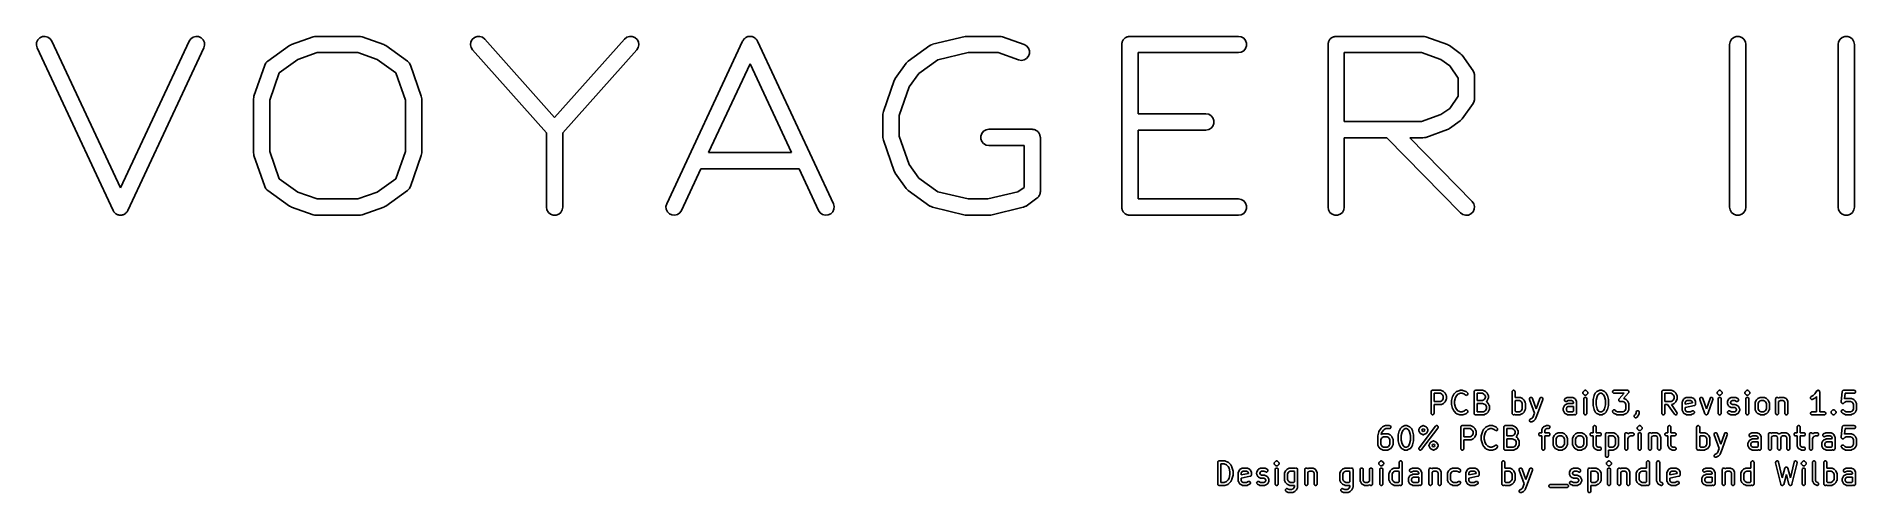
# Model space of a CAD drawing. Extents: x 81 to 182, y -126 to -101.
import ezdxf

# ---------------------------------------------------------------- set-up
doc = ezdxf.new("R2010")
doc.units = 0
doc.header["$MEASUREMENT"] = 0
doc.layers.add('BLACK', color=7, linetype='CONTINUOUS')

msp = doc.modelspace()

# ---------------------------------------------------------------- linework, layer by layer
at = {"layer": 'Black'}
for p, q in [((81.002, -101.072), (81.016, -100.915)), ((81.043, -101.224), (81.002, -101.072)), ((81.016, -100.915), (81.082, -100.772)), ((85.276, -110.296), (81.043, -101.224)), ((81.082, -100.772), (81.194, -100.661)), ((81.194, -100.661), (81.336, -100.594)), ((81.336, -100.594), (81.493, -100.58)), ((81.493, -100.58), (81.645, -100.621)), ((81.645, -100.621), (81.775, -100.711)), ((81.775, -100.711), (81.865, -100.841)), ((81.865, -100.841), (85.687, -109.031)), ((85.687, -109.031), (89.51, -100.841)), ((90.332, -101.224), (86.098, -110.296)), ((89.51, -100.841), (89.6, -100.711)), ((89.6, -100.711), (89.729, -100.621)), ((89.729, -100.621), (89.881, -100.58)), ((89.881, -100.58), (90.038, -100.594)), ((90.038, -100.594), (90.181, -100.661)), ((90.181, -100.661), (90.292, -100.772)), ((90.292, -100.772), (90.359, -100.915)), ((90.372, -101.072), (90.332, -101.224)), ((90.359, -100.915), (90.372, -101.072)), ((93.89, -101.959), (95.1, -101.095)), ((95.1, -101.095), (95.156, -101.068)), ((95.156, -101.068), (95.211, -101.037)), ((95.211, -101.037), (96.42, -100.605)), ((96.42, -100.605), (96.497, -100.592)), ((96.497, -100.592), (96.573, -100.579)), ((96.573, -100.579), (98.992, -100.579)), ((98.992, -100.579), (99.068, -100.592)), ((99.068, -100.592), (99.144, -100.605)), ((99.144, -100.605), (100.354, -101.037)), ((100.354, -101.037), (100.409, -101.068)), ((100.409, -101.068), (100.465, -101.095)), ((100.465, -101.095), (101.675, -101.959)), ((105.191, -101.046), (105.214, -100.89)), ((105.223, -101.2), (105.191, -101.046)), ((105.214, -100.89), (105.288, -100.751)), ((105.306, -101.334), (105.223, -101.2)), ((105.288, -100.751), (105.406, -100.646)), ((109.424, -105.957), (105.306, -101.334)), ((105.406, -100.646), (105.552, -100.588)), ((105.552, -100.588), (105.71, -100.583)), ((105.71, -100.583), (105.859, -100.633)), ((105.859, -100.633), (105.983, -100.731)), ((105.983, -100.731), (109.878, -105.102)), ((109.878, -105.102), (113.772, -100.731)), ((114.45, -101.334), (110.331, -105.957)), ((113.772, -100.731), (113.896, -100.633)), ((113.896, -100.633), (114.046, -100.583)), ((114.046, -100.583), (114.203, -100.588)), ((114.203, -100.588), (114.349, -100.646)), ((114.349, -100.646), (114.467, -100.751)), ((114.532, -101.2), (114.45, -101.334)), ((114.467, -100.751), (114.542, -100.89)), ((114.564, -101.046), (114.532, -101.2)), ((114.542, -100.89), (114.564, -101.046)), ((116.119, -109.912), (120.352, -100.841)), ((120.352, -100.841), (120.375, -100.808)), ((120.375, -100.808), (120.392, -100.772)), ((120.392, -100.772), (120.42, -100.744)), ((120.42, -100.744), (120.443, -100.711)), ((120.443, -100.711), (120.475, -100.689)), ((120.475, -100.689), (120.503, -100.661)), ((120.503, -100.661), (120.539, -100.644)), ((120.539, -100.644), (120.572, -100.621)), ((120.572, -100.621), (120.61, -100.611)), ((120.61, -100.611), (120.646, -100.594)), ((120.646, -100.594), (120.686, -100.591)), ((120.686, -100.591), (120.724, -100.58)), ((120.724, -100.58), (120.763, -100.584)), ((120.763, -100.584), (120.803, -100.58)), ((120.803, -100.58), (120.841, -100.591)), ((120.841, -100.591), (120.881, -100.594)), ((120.881, -100.594), (120.917, -100.611)), ((120.917, -100.611), (120.955, -100.621)), ((120.955, -100.621), (120.988, -100.644)), ((120.988, -100.644), (121.024, -100.661)), ((121.024, -100.661), (121.052, -100.689)), ((121.052, -100.689), (121.084, -100.711)), ((121.084, -100.711), (121.107, -100.744)), ((121.107, -100.744), (121.135, -100.772)), ((121.135, -100.772), (121.152, -100.808)), ((121.152, -100.808), (121.174, -100.841)), ((121.174, -100.841), (125.408, -109.912)), ((129.571, -101.959), (130.781, -101.095)), ((130.781, -101.095), (130.788, -101.091)), ((130.788, -101.091), (130.795, -101.086)), ((130.795, -101.086), (130.859, -101.058)), ((130.859, -101.058), (130.923, -101.027)), ((130.923, -101.027), (130.931, -101.026)), ((130.931, -101.026), (130.939, -101.023)), ((130.939, -101.023), (132.754, -100.591)), ((132.754, -100.591), (132.806, -100.588)), ((132.806, -100.588), (132.859, -100.579)), ((132.859, -100.579), (134.673, -100.579)), ((134.673, -100.579), (134.749, -100.592)), ((134.749, -100.592), (134.825, -100.605)), ((134.825, -100.605), (136.035, -101.037)), ((136.035, -101.037), (136.172, -101.115)), ((136.172, -101.115), (136.274, -101.235)), ((136.274, -101.235), (136.329, -101.383)), ((136.329, -101.383), (136.33, -101.54)), ((141.476, -101.032), (141.483, -100.993)), ((141.476, -110.104), (141.476, -101.032)), ((141.483, -100.954), (141.497, -100.916)), ((141.483, -100.993), (141.483, -100.954)), ((141.497, -100.916), (141.504, -100.877)), ((141.504, -100.877), (141.524, -100.843)), ((141.524, -100.843), (141.537, -100.806)), ((141.537, -100.806), (141.563, -100.775)), ((141.563, -100.775), (141.583, -100.741)), ((141.583, -100.741), (141.613, -100.715)), ((141.613, -100.715), (141.639, -100.685)), ((141.639, -100.685), (141.673, -100.665)), ((141.673, -100.665), (141.703, -100.64)), ((141.703, -100.64), (141.741, -100.626)), ((141.741, -100.626), (141.775, -100.606)), ((141.775, -100.606), (141.814, -100.599)), ((141.814, -100.599), (141.851, -100.586)), ((141.851, -100.586), (141.891, -100.586)), ((141.891, -100.586), (141.93, -100.579)), ((141.93, -100.579), (147.978, -100.579)), ((147.978, -100.579), (148.133, -100.606)), ((148.133, -100.606), (148.269, -100.685)), ((148.269, -101.38), (148.133, -101.459)), ((148.269, -100.685), (148.37, -100.806)), ((148.37, -101.259), (148.269, -101.38)), ((148.37, -100.806), (148.424, -100.954)), ((148.424, -101.111), (148.37, -101.259)), ((148.424, -100.954), (148.424, -101.111)), ((152.967, -101.032), (152.974, -100.993)), ((152.967, -110.104), (152.967, -101.032)), ((152.974, -100.954), (152.987, -100.916)), ((152.974, -100.993), (152.974, -100.954)), ((152.987, -100.916), (152.994, -100.877)), ((152.994, -100.877), (153.014, -100.843)), ((153.014, -100.843), (153.028, -100.806)), ((153.028, -100.806), (153.053, -100.775)), ((153.053, -100.775), (153.073, -100.741)), ((153.073, -100.741), (153.103, -100.715)), ((153.103, -100.715), (153.129, -100.685)), ((153.129, -100.685), (153.163, -100.665)), ((153.163, -100.665), (153.194, -100.64)), ((153.194, -100.64), (153.231, -100.626)), ((153.231, -100.626), (153.265, -100.606)), ((153.265, -100.606), (153.304, -100.599)), ((153.304, -100.599), (153.342, -100.586)), ((153.342, -100.586), (153.381, -100.586)), ((153.381, -100.586), (153.421, -100.579)), ((153.421, -100.579), (158.259, -100.579)), ((158.259, -100.579), (158.335, -100.592)), ((158.335, -100.592), (158.411, -100.605)), ((158.411, -100.605), (159.621, -101.037)), ((159.621, -101.037), (159.675, -101.068)), ((159.675, -101.068), (159.732, -101.095)), ((159.732, -101.095), (160.337, -101.527)), ((175.343, -101.032), (175.371, -100.877)), ((175.343, -110.104), (175.343, -101.032)), ((175.371, -100.877), (175.449, -100.741)), ((175.449, -100.741), (175.57, -100.64)), ((175.57, -100.64), (175.718, -100.586)), ((175.718, -100.586), (175.875, -100.586)), ((175.875, -100.586), (176.024, -100.64)), ((176.024, -100.64), (176.144, -100.741)), ((176.144, -100.741), (176.223, -100.877)), ((176.223, -100.877), (176.25, -101.032)), ((176.25, -101.032), (176.25, -110.104)), ((181.391, -101.032), (181.418, -100.877)), ((181.391, -110.104), (181.391, -101.032)), ((181.418, -100.877), (181.497, -100.741)), ((181.497, -100.741), (181.618, -100.64)), ((181.618, -100.64), (181.766, -100.586)), ((181.766, -100.586), (181.923, -100.586)), ((181.923, -100.586), (182.071, -100.64)), ((182.071, -100.64), (182.192, -100.741)), ((182.192, -100.741), (182.271, -100.877)), ((182.271, -100.877), (182.298, -101.032)), ((182.298, -101.032), (182.298, -110.104)), ((93.121, -103.906), (93.726, -102.178)), ((93.726, -102.178), (93.755, -102.126)), ((93.755, -102.126), (93.78, -102.072)), ((93.78, -102.072), (93.793, -102.058)), ((93.793, -102.058), (93.803, -102.041)), ((93.803, -102.041), (93.848, -102.002)), ((93.848, -102.002), (93.89, -101.959)), ((95.576, -101.87), (94.534, -102.614)), ((96.651, -101.486), (95.576, -101.87)), ((98.913, -101.486), (96.651, -101.486)), ((99.989, -101.87), (98.913, -101.486)), ((101.03, -102.614), (99.989, -101.87)), ((101.675, -101.959), (101.717, -102.002)), ((101.717, -102.002), (101.762, -102.041)), ((101.762, -102.041), (101.771, -102.058)), ((101.771, -102.058), (101.785, -102.072)), ((101.785, -102.072), (101.81, -102.126)), ((101.81, -102.126), (101.839, -102.178)), ((101.839, -102.178), (102.444, -103.906)), ((120.763, -102.105), (118.452, -107.058)), ((123.075, -107.058), (120.763, -102.105)), ((128.858, -102.932), (129.463, -102.068)), ((129.463, -102.068), (129.517, -102.014)), ((129.517, -102.014), (129.571, -101.959)), ((131.236, -101.885), (130.162, -102.652)), ((132.912, -101.486), (131.236, -101.885)), ((134.594, -101.486), (132.912, -101.486)), ((135.73, -101.891), (134.594, -101.486)), ((135.885, -101.918), (135.73, -101.891)), ((136.04, -101.89), (135.885, -101.918)), ((136.176, -101.81), (136.04, -101.89)), ((136.277, -101.689), (136.176, -101.81)), ((136.33, -101.54), (136.277, -101.689)), ((147.978, -101.486), (142.384, -101.486)), ((142.384, -101.486), (142.384, -104.898)), ((148.133, -101.459), (147.978, -101.486)), ((153.874, -101.486), (153.874, -105.33)), ((158.18, -101.486), (153.874, -101.486)), ((159.256, -101.87), (158.18, -101.486)), ((159.746, -102.22), (159.256, -101.87)), ((160.224, -102.903), (159.746, -102.22)), ((160.337, -101.527), (160.39, -101.582)), ((160.39, -101.582), (160.444, -101.636)), ((160.444, -101.636), (161.049, -102.5)), ((94.534, -102.614), (94.003, -104.133)), ((101.562, -104.133), (101.03, -102.614)), ((128.197, -104.77), (128.802, -103.042)), ((128.802, -103.042), (128.832, -102.988)), ((128.832, -102.988), (128.858, -102.932)), ((129.638, -103.401), (129.079, -104.997)), ((130.162, -102.652), (129.638, -103.401)), ((160.224, -103.913), (160.224, -102.903)), ((161.049, -102.5), (161.074, -102.554)), ((161.074, -102.554), (161.104, -102.605)), ((161.104, -102.605), (161.107, -102.625)), ((161.107, -102.625), (161.116, -102.643)), ((161.116, -102.643), (161.121, -102.702)), ((161.121, -102.702), (161.131, -102.76)), ((161.131, -102.76), (161.131, -104.056)), ((93.096, -104.056), (93.109, -103.981)), ((93.096, -107.08), (93.096, -104.056)), ((93.109, -103.981), (93.121, -103.906)), ((94.003, -104.133), (94.003, -107.003)), ((101.562, -107.003), (101.562, -104.133)), ((102.444, -103.906), (102.456, -103.981)), ((102.456, -103.981), (102.469, -104.056)), ((102.469, -104.056), (102.469, -107.08)), ((159.746, -104.596), (160.224, -103.913)), ((161.049, -104.316), (160.444, -105.18)), ((161.074, -104.263), (161.049, -104.316)), ((161.104, -104.211), (161.074, -104.263)), ((161.107, -104.192), (161.104, -104.211)), ((161.116, -104.173), (161.107, -104.192)), ((161.121, -104.114), (161.116, -104.173)), ((161.131, -104.056), (161.121, -104.114)), ((128.172, -104.92), (128.185, -104.845)), ((128.172, -106.216), (128.172, -104.92)), ((128.185, -104.845), (128.197, -104.77)), ((129.079, -104.997), (129.079, -106.139)), ((142.384, -104.898), (146.163, -104.898)), ((146.163, -104.898), (146.319, -104.926)), ((146.319, -104.926), (146.455, -105.005)), ((146.455, -105.005), (146.556, -105.125)), ((146.556, -105.125), (146.61, -105.273)), ((146.61, -105.431), (146.556, -105.579)), ((146.61, -105.273), (146.61, -105.431)), ((153.874, -105.33), (158.18, -105.33)), ((158.18, -105.33), (159.256, -104.946)), ((159.256, -104.946), (159.746, -104.596)), ((160.337, -105.289), (159.732, -105.721)), ((160.39, -105.234), (160.337, -105.289)), ((160.444, -105.18), (160.39, -105.234)), ((109.424, -110.104), (109.424, -105.957)), ((110.331, -105.957), (110.331, -110.104)), ((128.185, -106.291), (128.172, -106.216)), ((128.197, -106.366), (128.185, -106.291)), ((128.802, -108.094), (128.197, -106.366)), ((129.079, -106.139), (129.638, -107.735)), ((133.621, -106.137), (133.675, -105.989)), ((133.621, -106.295), (133.621, -106.137)), ((133.675, -106.443), (133.621, -106.295)), ((133.675, -105.989), (133.777, -105.869)), ((133.777, -106.563), (133.675, -106.443)), ((133.777, -105.869), (133.913, -105.79)), ((133.913, -105.79), (134.068, -105.762)), ((134.068, -105.762), (136.487, -105.762)), ((136.487, -105.762), (136.526, -105.769)), ((136.526, -105.769), (136.566, -105.769)), ((136.566, -105.769), (136.603, -105.783)), ((136.603, -105.783), (136.642, -105.79)), ((136.642, -105.79), (136.677, -105.81)), ((136.677, -105.81), (136.714, -105.823)), ((136.714, -105.823), (136.744, -105.849)), ((136.744, -105.849), (136.779, -105.869)), ((136.779, -105.869), (136.804, -105.899)), ((136.804, -105.899), (136.835, -105.924)), ((136.835, -105.924), (136.855, -105.959)), ((136.855, -105.959), (136.88, -105.989)), ((136.88, -105.989), (136.894, -106.026)), ((136.894, -106.026), (136.913, -106.061)), ((136.913, -106.061), (136.92, -106.1)), ((136.92, -106.1), (136.934, -106.137)), ((136.934, -106.137), (136.934, -106.177)), ((136.934, -106.177), (136.941, -106.216)), ((136.941, -106.216), (136.941, -109.24)), ((146.163, -105.806), (142.384, -105.806)), ((142.384, -105.806), (142.384, -109.65)), ((146.319, -105.778), (146.163, -105.806)), ((146.455, -105.699), (146.319, -105.778)), ((146.556, -105.579), (146.455, -105.699)), ((156.254, -106.238), (153.874, -106.238)), ((153.874, -106.238), (153.874, -110.104)), ((160.354, -110.421), (156.254, -106.238)), ((158.259, -106.238), (157.524, -106.238)), ((157.524, -106.238), (161.002, -109.786)), ((158.335, -106.224), (158.259, -106.238)), ((158.411, -106.211), (158.335, -106.224)), ((159.621, -105.779), (158.411, -106.211)), ((159.675, -105.748), (159.621, -105.779)), ((159.732, -105.721), (159.675, -105.748)), ((93.109, -107.155), (93.096, -107.08)), ((93.121, -107.23), (93.109, -107.155)), ((93.726, -108.958), (93.121, -107.23)), ((94.003, -107.003), (94.534, -108.522)), ((101.03, -108.522), (101.562, -107.003)), ((102.444, -107.23), (101.839, -108.958)), ((102.456, -107.155), (102.444, -107.23)), ((102.469, -107.08), (102.456, -107.155)), ((118.452, -107.058), (123.075, -107.058)), ((133.913, -106.642), (133.777, -106.563)), ((134.068, -106.67), (133.913, -106.642)), ((136.034, -106.67), (134.068, -106.67)), ((136.034, -109.006), (136.034, -106.67)), ((118.028, -107.965), (116.941, -110.296)), ((123.498, -107.965), (118.028, -107.965)), ((124.586, -110.296), (123.498, -107.965)), ((128.832, -108.148), (128.802, -108.094)), ((128.858, -108.204), (128.832, -108.148)), ((129.463, -109.068), (128.858, -108.204)), ((129.638, -107.735), (130.162, -108.484)), ((130.162, -108.484), (131.236, -109.251)), ((93.755, -109.01), (93.726, -108.958)), ((93.78, -109.064), (93.755, -109.01)), ((93.793, -109.078), (93.78, -109.064)), ((93.803, -109.095), (93.793, -109.078)), ((93.848, -109.134), (93.803, -109.095)), ((93.89, -109.177), (93.848, -109.134)), ((95.1, -110.041), (93.89, -109.177)), ((94.534, -108.522), (95.576, -109.266)), ((95.576, -109.266), (96.651, -109.65)), ((98.913, -109.65), (99.989, -109.266)), ((99.989, -109.266), (101.03, -108.522)), ((101.675, -109.177), (100.465, -110.041)), ((101.717, -109.134), (101.675, -109.177)), ((101.762, -109.095), (101.717, -109.134)), ((101.771, -109.078), (101.762, -109.095)), ((101.785, -109.064), (101.771, -109.078)), ((101.81, -109.01), (101.785, -109.064)), ((101.839, -108.958), (101.81, -109.01)), ((129.517, -109.122), (129.463, -109.068)), ((129.571, -109.177), (129.517, -109.122)), ((130.781, -110.041), (129.571, -109.177)), ((131.236, -109.251), (132.912, -109.65)), ((134.015, -109.65), (135.691, -109.251)), ((135.691, -109.251), (136.034, -109.006)), ((136.846, -109.512), (136.835, -109.531)), ((136.861, -109.496), (136.846, -109.512)), ((136.885, -109.444), (136.861, -109.496)), ((136.913, -109.395), (136.885, -109.444)), ((136.917, -109.373), (136.913, -109.395)), ((136.926, -109.353), (136.917, -109.373)), ((136.931, -109.296), (136.926, -109.353)), ((136.941, -109.24), (136.931, -109.296)), ((85.299, -110.328), (85.276, -110.296)), ((85.316, -110.364), (85.299, -110.328)), ((85.344, -110.392), (85.316, -110.364)), ((85.367, -110.425), (85.344, -110.392)), ((85.399, -110.447), (85.367, -110.425)), ((85.427, -110.475), (85.399, -110.447)), ((85.463, -110.492), (85.427, -110.475)), ((85.496, -110.515), (85.463, -110.492)), ((85.534, -110.525), (85.496, -110.515)), ((85.57, -110.542), (85.534, -110.525)), ((85.609, -110.545), (85.57, -110.542)), ((85.805, -110.542), (85.765, -110.545)), ((85.841, -110.525), (85.805, -110.542)), ((85.879, -110.515), (85.841, -110.525)), ((85.911, -110.492), (85.879, -110.515)), ((85.948, -110.475), (85.911, -110.492)), ((85.975, -110.447), (85.948, -110.475)), ((86.008, -110.425), (85.975, -110.447)), ((86.031, -110.392), (86.008, -110.425)), ((86.059, -110.364), (86.031, -110.392)), ((86.076, -110.328), (86.059, -110.364)), ((86.098, -110.296), (86.076, -110.328)), ((95.156, -110.068), (95.1, -110.041)), ((95.211, -110.099), (95.156, -110.068)), ((96.42, -110.531), (95.211, -110.099)), ((96.497, -110.544), (96.42, -110.531)), ((96.573, -110.557), (96.497, -110.544)), ((96.651, -109.65), (98.913, -109.65)), ((99.068, -110.544), (98.992, -110.557)), ((99.144, -110.531), (99.068, -110.544)), ((100.354, -110.099), (99.144, -110.531)), ((100.409, -110.068), (100.354, -110.099)), ((100.465, -110.041), (100.409, -110.068)), ((109.451, -110.259), (109.424, -110.104)), ((109.53, -110.395), (109.451, -110.259)), ((109.651, -110.497), (109.53, -110.395)), ((109.799, -110.55), (109.651, -110.497)), ((110.104, -110.497), (109.956, -110.55)), ((110.225, -110.395), (110.104, -110.497)), ((110.304, -110.259), (110.225, -110.395)), ((110.331, -110.104), (110.304, -110.259)), ((116.078, -110.064), (116.119, -109.912)), ((116.092, -110.221), (116.078, -110.064)), ((116.158, -110.364), (116.092, -110.221)), ((116.27, -110.475), (116.158, -110.364)), ((116.413, -110.542), (116.27, -110.475)), ((116.569, -110.556), (116.413, -110.542)), ((116.722, -110.515), (116.569, -110.556)), ((116.851, -110.425), (116.722, -110.515)), ((116.941, -110.296), (116.851, -110.425)), ((124.676, -110.425), (124.586, -110.296)), ((124.805, -110.515), (124.676, -110.425)), ((124.957, -110.556), (124.805, -110.515)), ((125.114, -110.542), (124.957, -110.556)), ((125.257, -110.475), (125.114, -110.542)), ((125.368, -110.364), (125.257, -110.475)), ((125.435, -110.221), (125.368, -110.364)), ((125.408, -109.912), (125.449, -110.064)), ((125.449, -110.064), (125.435, -110.221)), ((130.788, -110.045), (130.781, -110.041)), ((130.795, -110.05), (130.788, -110.045)), ((130.859, -110.078), (130.795, -110.05)), ((130.923, -110.109), (130.859, -110.078)), ((130.931, -110.11), (130.923, -110.109)), ((130.939, -110.113), (130.931, -110.11)), ((132.754, -110.545), (130.939, -110.113)), ((132.912, -109.65), (134.015, -109.65)), ((135.987, -110.113), (134.173, -110.545)), ((135.995, -110.11), (135.987, -110.113)), ((136.004, -110.109), (135.995, -110.11)), ((136.067, -110.078), (136.004, -110.109)), ((136.132, -110.05), (136.067, -110.078)), ((136.138, -110.045), (136.132, -110.05)), ((136.146, -110.041), (136.138, -110.045)), ((136.751, -109.609), (136.146, -110.041)), ((136.791, -109.568), (136.751, -109.609)), ((136.835, -109.531), (136.791, -109.568)), ((141.483, -110.143), (141.476, -110.104)), ((141.483, -110.183), (141.483, -110.143)), ((141.497, -110.22), (141.483, -110.183)), ((141.504, -110.259), (141.497, -110.22)), ((141.524, -110.293), (141.504, -110.259)), ((141.537, -110.331), (141.524, -110.293)), ((141.563, -110.361), (141.537, -110.331)), ((141.583, -110.395), (141.563, -110.361)), ((141.613, -110.421), (141.583, -110.395)), ((141.639, -110.451), (141.613, -110.421)), ((141.673, -110.471), (141.639, -110.451)), ((141.703, -110.497), (141.673, -110.471)), ((141.741, -110.51), (141.703, -110.497)), ((141.775, -110.53), (141.741, -110.51)), ((141.814, -110.537), (141.775, -110.53)), ((141.851, -110.55), (141.814, -110.537)), ((142.384, -109.65), (147.978, -109.65)), ((147.978, -109.65), (148.133, -109.678)), ((148.133, -110.53), (147.978, -110.557)), ((148.133, -109.678), (148.269, -109.756)), ((148.269, -110.451), (148.133, -110.53)), ((148.269, -109.756), (148.37, -109.877)), ((148.37, -110.331), (148.269, -110.451)), ((148.37, -109.877), (148.424, -110.025)), ((148.424, -110.183), (148.37, -110.331)), ((148.424, -110.025), (148.424, -110.183)), ((152.994, -110.259), (152.967, -110.104)), ((153.073, -110.395), (152.994, -110.259)), ((153.194, -110.497), (153.073, -110.395)), ((153.342, -110.55), (153.194, -110.497)), ((153.647, -110.497), (153.499, -110.55)), ((153.768, -110.395), (153.647, -110.497)), ((153.847, -110.259), (153.768, -110.395)), ((153.874, -110.104), (153.847, -110.259)), ((160.482, -110.513), (160.354, -110.421)), ((160.634, -110.555), (160.482, -110.513)), ((160.791, -110.543), (160.634, -110.555)), ((160.934, -110.478), (160.791, -110.543)), ((161.047, -110.368), (160.934, -110.478)), ((161.002, -109.786), (161.091, -109.916)), ((161.115, -110.226), (161.047, -110.368)), ((161.091, -109.916), (161.13, -110.069)), ((161.13, -110.069), (161.115, -110.226)), ((175.371, -110.259), (175.343, -110.104)), ((175.449, -110.395), (175.371, -110.259)), ((175.57, -110.497), (175.449, -110.395)), ((175.718, -110.55), (175.57, -110.497)), ((176.024, -110.497), (175.875, -110.55)), ((176.144, -110.395), (176.024, -110.497)), ((176.223, -110.259), (176.144, -110.395)), ((176.25, -110.104), (176.223, -110.259)), ((181.418, -110.259), (181.391, -110.104)), ((181.497, -110.395), (181.418, -110.259)), ((181.618, -110.497), (181.497, -110.395)), ((181.766, -110.55), (181.618, -110.497)), ((182.071, -110.497), (181.923, -110.55)), ((182.192, -110.395), (182.071, -110.497)), ((182.271, -110.259), (182.192, -110.395)), ((182.298, -110.104), (182.271, -110.259)), ((85.648, -110.556), (85.609, -110.545)), ((85.687, -110.552), (85.648, -110.556)), ((85.727, -110.556), (85.687, -110.552)), ((85.765, -110.545), (85.727, -110.556)), ((98.992, -110.557), (96.573, -110.557)), ((109.956, -110.55), (109.799, -110.55)), ((132.806, -110.548), (132.754, -110.545)), ((132.859, -110.557), (132.806, -110.548)), ((134.068, -110.557), (132.859, -110.557)), ((134.12, -110.548), (134.068, -110.557)), ((134.173, -110.545), (134.12, -110.548)), ((141.891, -110.55), (141.851, -110.55)), ((141.93, -110.557), (141.891, -110.55)), ((147.978, -110.557), (141.93, -110.557)), ((153.499, -110.55), (153.342, -110.55)), ((175.875, -110.55), (175.718, -110.55)), ((181.923, -110.55), (181.766, -110.55)), ((158.706, -120.404), (158.707, -120.397)), ((158.706, -121.604), (158.706, -120.404)), ((158.707, -120.389), (158.71, -120.382)), ((158.707, -120.397), (158.707, -120.389)), ((158.71, -120.382), (158.711, -120.375)), ((158.711, -120.375), (158.715, -120.369)), ((158.715, -120.369), (158.717, -120.362)), ((158.717, -120.362), (158.722, -120.356)), ((158.722, -120.356), (158.726, -120.349)), ((158.726, -120.349), (158.732, -120.345)), ((158.732, -120.345), (158.736, -120.339)), ((158.736, -120.339), (158.743, -120.335)), ((158.743, -120.335), (158.749, -120.33)), ((158.749, -120.33), (158.756, -120.328)), ((158.756, -120.328), (158.762, -120.324)), ((158.762, -120.324), (158.769, -120.323)), ((158.769, -120.323), (158.776, -120.32)), ((158.776, -120.32), (158.784, -120.32)), ((158.784, -120.32), (158.791, -120.319)), ((158.791, -120.319), (159.248, -120.319)), ((158.876, -120.489), (158.876, -120.948)), ((159.228, -120.489), (158.876, -120.489)), ((159.312, -120.531), (159.228, -120.489)), ((159.248, -120.319), (159.253, -120.32)), ((159.253, -120.32), (159.258, -120.32)), ((159.258, -120.32), (159.267, -120.323)), ((159.267, -120.323), (159.277, -120.324)), ((159.277, -120.324), (159.282, -120.327)), ((159.282, -120.327), (159.286, -120.328)), ((159.286, -120.328), (159.401, -120.385)), ((159.35, -120.569), (159.312, -120.531)), ((159.392, -120.653), (159.35, -120.569)), ((159.392, -120.784), (159.392, -120.653)), ((159.401, -120.385), (159.411, -120.393)), ((159.411, -120.393), (159.423, -120.401)), ((159.423, -120.401), (159.48, -120.458)), ((159.48, -120.458), (159.488, -120.469)), ((159.488, -120.469), (159.496, -120.48)), ((159.496, -120.48), (159.553, -120.595)), ((159.553, -120.595), (159.554, -120.599)), ((159.554, -120.599), (159.557, -120.604)), ((159.557, -120.604), (159.558, -120.613)), ((159.558, -120.613), (159.561, -120.623)), ((159.561, -120.623), (159.561, -120.628)), ((159.561, -120.628), (159.562, -120.633)), ((159.562, -120.633), (159.562, -120.804)), ((159.851, -120.898), (159.909, -120.669)), ((159.909, -120.669), (159.912, -120.661)), ((159.912, -120.661), (159.915, -120.652)), ((159.915, -120.652), (159.972, -120.538)), ((159.972, -120.538), (159.98, -120.527)), ((159.98, -120.527), (159.988, -120.515)), ((159.988, -120.515), (160.102, -120.401)), ((160.118, -120.626), (160.071, -120.719)), ((160.102, -120.401), (160.106, -120.398)), ((160.106, -120.398), (160.11, -120.395)), ((160.11, -120.395), (160.118, -120.39)), ((160.118, -120.39), (160.127, -120.384)), ((160.208, -120.536), (160.118, -120.626)), ((160.127, -120.384), (160.131, -120.383)), ((160.131, -120.383), (160.136, -120.381)), ((160.136, -120.381), (160.307, -120.323)), ((160.348, -120.489), (160.208, -120.536)), ((160.307, -120.323), (160.321, -120.321)), ((160.321, -120.321), (160.334, -120.319)), ((160.334, -120.319), (160.448, -120.319)), ((160.434, -120.489), (160.348, -120.489)), ((160.574, -120.536), (160.434, -120.489)), ((160.448, -120.319), (160.462, -120.321)), ((160.462, -120.321), (160.475, -120.323)), ((160.475, -120.323), (160.647, -120.381)), ((160.617, -120.578), (160.574, -120.536)), ((160.641, -120.595), (160.617, -120.578)), ((160.669, -120.603), (160.641, -120.595)), ((160.647, -120.381), (160.651, -120.383)), ((160.651, -120.383), (160.656, -120.384)), ((160.656, -120.384), (160.664, -120.39)), ((160.664, -120.39), (160.672, -120.395)), ((160.699, -120.6), (160.669, -120.603)), ((160.672, -120.395), (160.676, -120.398)), ((160.676, -120.398), (160.68, -120.401)), ((160.68, -120.401), (160.737, -120.458)), ((160.726, -120.588), (160.699, -120.6)), ((160.746, -120.567), (160.726, -120.588)), ((160.737, -120.458), (160.754, -120.482)), ((160.759, -120.54), (160.746, -120.567)), ((160.754, -120.482), (160.761, -120.511)), ((160.761, -120.511), (160.759, -120.54)), ((161.106, -120.404), (161.107, -120.397)), ((161.106, -121.604), (161.106, -120.404)), ((161.107, -120.389), (161.11, -120.382)), ((161.107, -120.397), (161.107, -120.389)), ((161.11, -120.382), (161.111, -120.375)), ((161.111, -120.375), (161.115, -120.369)), ((161.115, -120.369), (161.117, -120.362)), ((161.117, -120.362), (161.122, -120.356)), ((161.122, -120.356), (161.126, -120.349)), ((161.126, -120.349), (161.132, -120.345)), ((161.132, -120.345), (161.136, -120.339)), ((161.136, -120.339), (161.143, -120.335)), ((161.143, -120.335), (161.149, -120.33)), ((161.149, -120.33), (161.156, -120.328)), ((161.156, -120.328), (161.162, -120.324)), ((161.162, -120.324), (161.169, -120.323)), ((161.169, -120.323), (161.176, -120.32)), ((161.176, -120.32), (161.184, -120.32)), ((161.184, -120.32), (161.191, -120.319)), ((161.191, -120.319), (161.591, -120.319)), ((161.276, -120.489), (161.276, -120.891)), ((161.571, -120.489), (161.276, -120.489)), ((161.655, -120.531), (161.571, -120.489)), ((161.591, -120.319), (161.596, -120.32)), ((161.596, -120.32), (161.601, -120.32)), ((161.601, -120.32), (161.61, -120.323)), ((161.61, -120.323), (161.62, -120.324)), ((161.62, -120.324), (161.624, -120.327)), ((161.624, -120.327), (161.629, -120.328)), ((161.629, -120.328), (161.743, -120.385)), ((161.693, -120.569), (161.655, -120.531)), ((161.735, -120.653), (161.693, -120.569)), ((161.735, -120.727), (161.735, -120.653)), ((161.743, -120.385), (161.754, -120.393)), ((161.754, -120.393), (161.765, -120.401)), ((161.765, -120.401), (161.823, -120.458)), ((161.823, -120.458), (161.83, -120.469)), ((161.83, -120.469), (161.839, -120.48)), ((161.839, -120.48), (161.896, -120.595)), ((161.896, -120.595), (161.897, -120.599)), ((161.897, -120.599), (161.9, -120.604)), ((161.9, -120.604), (161.901, -120.613)), ((161.901, -120.613), (161.904, -120.623)), ((161.904, -120.623), (161.904, -120.628)), ((161.904, -120.628), (161.905, -120.633)), ((161.905, -120.633), (161.905, -120.747)), ((163.22, -120.404), (163.225, -120.375)), ((163.22, -121.604), (163.22, -120.404)), ((163.225, -120.375), (163.24, -120.349)), ((163.24, -120.349), (163.263, -120.33)), ((163.263, -120.33), (163.291, -120.32)), ((163.291, -120.32), (163.32, -120.32)), ((163.32, -120.32), (163.348, -120.33)), ((163.348, -120.33), (163.37, -120.349)), ((163.37, -120.349), (163.385, -120.375)), ((163.385, -120.375), (163.39, -120.404)), ((163.39, -120.404), (163.39, -120.724)), ((167.164, -120.454), (167.165, -120.447)), ((167.164, -120.461), (167.164, -120.454)), ((167.164, -120.469), (167.164, -120.461)), ((167.165, -120.476), (167.164, -120.469)), ((167.165, -120.447), (167.166, -120.439)), ((167.166, -120.483), (167.165, -120.476)), ((167.166, -120.439), (167.169, -120.433)), ((167.169, -120.49), (167.166, -120.483)), ((167.169, -120.433), (167.171, -120.425)), ((167.171, -120.497), (167.169, -120.49)), ((167.171, -120.425), (167.175, -120.419)), ((167.175, -120.503), (167.171, -120.497)), ((167.175, -120.419), (167.179, -120.412)), ((167.179, -120.51), (167.175, -120.503)), ((167.179, -120.412), (167.184, -120.407)), ((167.184, -120.515), (167.179, -120.51)), ((167.184, -120.407), (167.188, -120.401)), ((167.188, -120.521), (167.184, -120.515)), ((167.188, -120.401), (167.245, -120.344)), ((167.245, -120.578), (167.188, -120.521)), ((167.245, -120.344), (167.251, -120.34)), ((167.251, -120.583), (167.245, -120.578)), ((167.251, -120.34), (167.257, -120.334)), ((167.257, -120.588), (167.251, -120.583)), ((167.257, -120.334), (167.26, -120.333)), ((167.26, -120.59), (167.257, -120.588)), ((167.26, -120.333), (167.263, -120.33)), ((167.263, -120.592), (167.26, -120.59)), ((167.263, -120.33), (167.266, -120.329)), ((167.266, -120.593), (167.263, -120.592)), ((167.266, -120.329), (167.269, -120.327)), ((167.269, -120.595), (167.266, -120.593)), ((167.269, -120.327), (167.277, -120.325)), ((167.277, -120.597), (167.269, -120.595)), ((167.277, -120.325), (167.283, -120.322)), ((167.283, -120.6), (167.277, -120.597)), ((167.283, -120.322), (167.287, -120.322)), ((167.287, -120.601), (167.283, -120.6)), ((167.287, -120.322), (167.291, -120.32)), ((167.291, -120.602), (167.287, -120.601)), ((167.291, -120.32), (167.294, -120.32)), ((167.294, -120.602), (167.291, -120.602)), ((167.294, -120.32), (167.298, -120.319)), ((167.298, -120.603), (167.294, -120.602)), ((167.298, -120.319), (167.305, -120.32)), ((167.305, -120.602), (167.298, -120.603)), ((167.305, -120.32), (167.313, -120.319)), ((167.313, -120.603), (167.305, -120.602)), ((167.313, -120.319), (167.316, -120.32)), ((167.316, -120.602), (167.313, -120.603)), ((167.316, -120.32), (167.32, -120.32)), ((167.32, -120.602), (167.316, -120.602)), ((167.32, -120.32), (167.324, -120.322)), ((167.324, -120.601), (167.32, -120.602)), ((167.324, -120.322), (167.327, -120.322)), ((167.327, -120.6), (167.324, -120.601)), ((167.327, -120.322), (167.334, -120.325)), ((167.334, -120.597), (167.327, -120.6)), ((167.334, -120.325), (167.341, -120.327)), ((167.341, -120.595), (167.334, -120.597)), ((167.341, -120.327), (167.344, -120.329)), ((167.344, -120.593), (167.341, -120.595)), ((167.344, -120.329), (167.348, -120.33)), ((167.348, -120.592), (167.344, -120.593)), ((167.348, -120.33), (167.351, -120.333)), ((167.351, -120.59), (167.348, -120.592)), ((167.351, -120.333), (167.354, -120.334)), ((167.354, -120.588), (167.351, -120.59)), ((167.354, -120.334), (167.359, -120.34)), ((167.359, -120.583), (167.354, -120.588)), ((167.359, -120.34), (167.365, -120.344)), ((167.365, -120.578), (167.359, -120.583)), ((167.365, -120.344), (167.423, -120.401)), ((167.423, -120.521), (167.365, -120.578)), ((167.423, -120.401), (167.427, -120.407)), ((167.427, -120.515), (167.423, -120.521)), ((167.427, -120.407), (167.432, -120.412)), ((167.432, -120.51), (167.427, -120.515)), ((167.432, -120.412), (167.435, -120.419)), ((167.435, -120.503), (167.432, -120.51)), ((167.435, -120.419), (167.44, -120.425)), ((167.44, -120.497), (167.435, -120.503)), ((167.44, -120.425), (167.441, -120.433)), ((167.441, -120.49), (167.44, -120.497)), ((167.441, -120.433), (167.445, -120.439)), ((167.445, -120.483), (167.441, -120.49)), ((167.445, -120.439), (167.445, -120.447)), ((167.445, -120.447), (167.447, -120.454)), ((167.447, -120.469), (167.445, -120.476)), ((167.445, -120.476), (167.445, -120.483)), ((167.447, -120.454), (167.447, -120.461)), ((167.447, -120.461), (167.447, -120.469)), ((167.737, -120.841), (167.794, -120.612)), ((167.794, -120.612), (167.798, -120.604)), ((167.798, -120.604), (167.801, -120.595)), ((167.801, -120.595), (167.858, -120.48)), ((167.858, -120.48), (167.866, -120.469)), ((167.866, -120.469), (167.874, -120.458)), ((167.874, -120.458), (167.931, -120.401)), ((167.957, -120.662), (167.905, -120.872)), ((167.931, -120.401), (167.942, -120.393)), ((167.942, -120.393), (167.953, -120.385)), ((167.953, -120.385), (168.067, -120.328)), ((168.004, -120.569), (167.957, -120.662)), ((168.041, -120.531), (168.004, -120.569)), ((168.125, -120.489), (168.041, -120.531)), ((168.067, -120.328), (168.072, -120.327)), ((168.072, -120.327), (168.076, -120.324)), ((168.076, -120.324), (168.086, -120.323)), ((168.086, -120.323), (168.096, -120.32)), ((168.096, -120.32), (168.101, -120.32)), ((168.101, -120.32), (168.105, -120.319)), ((168.105, -120.319), (168.22, -120.319)), ((168.2, -120.489), (168.125, -120.489)), ((168.284, -120.531), (168.2, -120.489)), ((168.22, -120.319), (168.224, -120.32)), ((168.224, -120.32), (168.229, -120.32)), ((168.229, -120.32), (168.239, -120.323)), ((168.239, -120.323), (168.249, -120.324)), ((168.249, -120.324), (168.253, -120.327)), ((168.253, -120.327), (168.258, -120.328)), ((168.258, -120.328), (168.372, -120.385)), ((168.321, -120.569), (168.284, -120.531)), ((168.368, -120.662), (168.321, -120.569)), ((168.42, -120.872), (168.368, -120.662)), ((168.372, -120.385), (168.383, -120.393)), ((168.383, -120.393), (168.394, -120.401)), ((168.394, -120.401), (168.451, -120.458)), ((168.451, -120.458), (168.459, -120.469)), ((168.459, -120.469), (168.467, -120.48)), ((168.467, -120.48), (168.524, -120.595)), ((168.524, -120.595), (168.527, -120.604)), ((168.527, -120.604), (168.531, -120.612)), ((168.531, -120.612), (168.588, -120.841)), ((168.822, -120.389), (168.832, -120.362)), ((168.822, -120.419), (168.822, -120.389)), ((168.832, -120.447), (168.822, -120.419)), ((168.832, -120.362), (168.851, -120.339)), ((168.851, -120.469), (168.832, -120.447)), ((168.851, -120.339), (168.876, -120.324)), ((168.876, -120.484), (168.851, -120.469)), ((168.876, -120.324), (168.905, -120.319)), ((168.905, -120.489), (168.876, -120.484)), ((168.905, -120.319), (169.648, -120.319)), ((169.461, -120.489), (168.905, -120.489)), ((169.184, -120.805), (169.461, -120.489)), ((169.712, -120.46), (169.434, -120.778)), ((169.648, -120.319), (169.656, -120.321)), ((169.656, -120.321), (169.665, -120.321)), ((169.665, -120.321), (169.671, -120.323)), ((169.671, -120.323), (169.677, -120.324)), ((169.677, -120.324), (169.684, -120.328)), ((169.684, -120.328), (169.692, -120.331)), ((169.692, -120.331), (169.697, -120.336)), ((169.697, -120.336), (169.703, -120.339)), ((169.703, -120.339), (169.708, -120.345)), ((169.708, -120.345), (169.714, -120.351)), ((169.716, -120.453), (169.712, -120.46)), ((169.714, -120.351), (169.718, -120.357)), ((169.722, -120.447), (169.716, -120.453)), ((169.718, -120.357), (169.722, -120.362)), ((169.722, -120.362), (169.725, -120.369)), ((169.724, -120.44), (169.722, -120.447)), ((169.727, -120.435), (169.724, -120.44)), ((169.725, -120.369), (169.729, -120.377)), ((169.729, -120.427), (169.727, -120.435)), ((169.729, -120.377), (169.73, -120.383)), ((169.732, -120.419), (169.729, -120.427)), ((169.73, -120.383), (169.732, -120.389)), ((169.732, -120.389), (169.732, -120.398)), ((169.732, -120.398), (169.733, -120.406)), ((169.733, -120.406), (169.732, -120.412)), ((169.732, -120.412), (169.732, -120.419)), ((171.563, -120.404), (171.565, -120.397)), ((171.563, -121.604), (171.563, -120.404)), ((171.565, -120.389), (171.567, -120.382)), ((171.565, -120.397), (171.565, -120.389)), ((171.567, -120.382), (171.568, -120.375)), ((171.568, -120.375), (171.572, -120.369)), ((171.572, -120.369), (171.575, -120.362)), ((171.575, -120.362), (171.579, -120.356)), ((171.579, -120.356), (171.583, -120.349)), ((171.583, -120.349), (171.589, -120.345)), ((171.589, -120.345), (171.594, -120.339)), ((171.594, -120.339), (171.6, -120.335)), ((171.6, -120.335), (171.606, -120.33)), ((171.606, -120.33), (171.613, -120.328)), ((171.613, -120.328), (171.619, -120.324)), ((171.619, -120.324), (171.626, -120.323)), ((171.626, -120.323), (171.633, -120.32)), ((171.633, -120.32), (171.641, -120.32)), ((171.641, -120.32), (171.648, -120.319)), ((171.648, -120.319), (172.105, -120.319)), ((171.733, -120.489), (171.733, -120.948)), ((172.085, -120.489), (171.733, -120.489)), ((172.169, -120.531), (172.085, -120.489)), ((172.105, -120.319), (172.11, -120.32)), ((172.11, -120.32), (172.115, -120.32)), ((172.115, -120.32), (172.125, -120.323)), ((172.125, -120.323), (172.134, -120.324)), ((172.134, -120.324), (172.139, -120.327)), ((172.139, -120.327), (172.143, -120.328)), ((172.143, -120.328), (172.258, -120.385)), ((172.207, -120.569), (172.169, -120.531)), ((172.249, -120.653), (172.207, -120.569)), ((172.249, -120.784), (172.249, -120.653)), ((172.258, -120.385), (172.269, -120.393)), ((172.269, -120.393), (172.28, -120.401)), ((172.28, -120.401), (172.337, -120.458)), ((172.337, -120.458), (172.345, -120.469)), ((172.345, -120.469), (172.353, -120.48)), ((172.353, -120.48), (172.41, -120.595)), ((172.41, -120.595), (172.411, -120.599)), ((172.411, -120.599), (172.414, -120.604)), ((172.414, -120.604), (172.416, -120.613)), ((172.416, -120.613), (172.418, -120.623)), ((172.418, -120.623), (172.418, -120.628)), ((172.418, -120.628), (172.419, -120.633)), ((172.419, -120.633), (172.419, -120.804)), ((174.649, -120.454), (174.651, -120.447)), ((174.65, -120.461), (174.649, -120.454)), ((174.649, -120.469), (174.65, -120.461)), ((174.651, -120.476), (174.649, -120.469)), ((174.651, -120.447), (174.652, -120.439)), ((174.652, -120.483), (174.651, -120.476)), ((174.652, -120.439), (174.655, -120.433)), ((174.655, -120.49), (174.652, -120.483)), ((174.655, -120.433), (174.657, -120.425)), ((174.657, -120.497), (174.655, -120.49)), ((174.657, -120.425), (174.661, -120.419)), ((174.661, -120.503), (174.657, -120.497)), ((174.661, -120.419), (174.664, -120.412)), ((174.664, -120.51), (174.661, -120.503)), ((174.664, -120.412), (174.67, -120.407)), ((174.67, -120.515), (174.664, -120.51)), ((174.67, -120.407), (174.674, -120.401)), ((174.674, -120.521), (174.67, -120.515)), ((174.674, -120.401), (174.731, -120.344)), ((174.731, -120.578), (174.674, -120.521)), ((174.731, -120.344), (174.737, -120.34)), ((174.737, -120.583), (174.731, -120.578)), ((174.737, -120.34), (174.742, -120.334)), ((174.742, -120.588), (174.737, -120.583)), ((174.742, -120.334), (174.746, -120.333)), ((174.746, -120.59), (174.742, -120.588)), ((174.746, -120.333), (174.749, -120.33)), ((174.749, -120.592), (174.746, -120.59)), ((174.749, -120.33), (174.752, -120.329)), ((174.752, -120.593), (174.749, -120.592)), ((174.752, -120.329), (174.755, -120.327)), ((174.755, -120.595), (174.752, -120.593)), ((174.755, -120.327), (174.762, -120.325)), ((174.762, -120.597), (174.755, -120.595)), ((174.762, -120.325), (174.769, -120.322)), ((174.769, -120.6), (174.762, -120.597)), ((174.769, -120.322), (174.773, -120.322)), ((174.773, -120.601), (174.769, -120.6)), ((174.773, -120.322), (174.776, -120.32)), ((174.776, -120.602), (174.773, -120.601)), ((174.776, -120.32), (174.78, -120.32)), ((174.78, -120.602), (174.776, -120.602)), ((174.78, -120.32), (174.784, -120.319)), ((174.784, -120.603), (174.78, -120.602)), ((174.784, -120.319), (174.791, -120.32)), ((174.791, -120.602), (174.784, -120.603)), ((174.791, -120.32), (174.798, -120.319)), ((174.798, -120.603), (174.791, -120.602)), ((174.798, -120.319), (174.802, -120.32)), ((174.802, -120.602), (174.798, -120.603)), ((174.802, -120.32), (174.806, -120.32)), ((174.806, -120.602), (174.802, -120.602)), ((174.806, -120.32), (174.809, -120.322)), ((174.809, -120.601), (174.806, -120.602)), ((174.809, -120.322), (174.813, -120.322)), ((174.813, -120.6), (174.809, -120.601)), ((174.813, -120.322), (174.82, -120.325)), ((174.82, -120.597), (174.813, -120.6)), ((174.82, -120.325), (174.827, -120.327)), ((174.827, -120.595), (174.82, -120.597)), ((174.827, -120.327), (174.83, -120.329)), ((174.83, -120.593), (174.827, -120.595)), ((174.83, -120.329), (174.834, -120.33)), ((174.834, -120.592), (174.83, -120.593)), ((174.834, -120.33), (174.836, -120.333)), ((174.836, -120.59), (174.834, -120.592)), ((174.836, -120.333), (174.84, -120.334)), ((174.84, -120.588), (174.836, -120.59)), ((174.84, -120.334), (174.845, -120.34)), ((174.845, -120.583), (174.84, -120.588)), ((174.845, -120.34), (174.851, -120.344)), ((174.851, -120.578), (174.845, -120.583)), ((174.851, -120.344), (174.908, -120.401)), ((174.908, -120.521), (174.851, -120.578)), ((174.908, -120.401), (174.913, -120.407)), ((174.913, -120.515), (174.908, -120.521)), ((174.913, -120.407), (174.918, -120.412)), ((174.918, -120.51), (174.913, -120.515)), ((174.918, -120.412), (174.921, -120.419)), ((174.921, -120.503), (174.918, -120.51)), ((174.921, -120.419), (174.925, -120.425)), ((174.925, -120.497), (174.921, -120.503)), ((174.925, -120.425), (174.927, -120.433)), ((174.927, -120.49), (174.925, -120.497)), ((174.927, -120.433), (174.93, -120.439)), ((174.93, -120.483), (174.927, -120.49)), ((174.93, -120.439), (174.931, -120.447)), ((174.931, -120.476), (174.93, -120.483)), ((174.931, -120.447), (174.933, -120.454)), ((174.933, -120.469), (174.931, -120.476)), ((174.933, -120.454), (174.932, -120.461)), ((174.932, -120.461), (174.933, -120.469)), ((176.192, -120.454), (176.194, -120.447)), ((176.193, -120.461), (176.192, -120.454)), ((176.192, -120.469), (176.193, -120.461)), ((176.194, -120.476), (176.192, -120.469)), ((176.194, -120.447), (176.195, -120.439)), ((176.195, -120.483), (176.194, -120.476)), ((176.195, -120.439), (176.198, -120.433)), ((176.198, -120.49), (176.195, -120.483)), ((176.198, -120.433), (176.2, -120.425)), ((176.2, -120.497), (176.198, -120.49)), ((176.2, -120.425), (176.204, -120.419)), ((176.204, -120.503), (176.2, -120.497)), ((176.204, -120.419), (176.207, -120.412)), ((176.207, -120.51), (176.204, -120.503)), ((176.207, -120.412), (176.212, -120.407)), ((176.212, -120.515), (176.207, -120.51)), ((176.212, -120.407), (176.217, -120.401)), ((176.217, -120.521), (176.212, -120.515)), ((176.217, -120.401), (176.274, -120.344)), ((176.274, -120.578), (176.217, -120.521)), ((176.274, -120.344), (176.28, -120.34)), ((176.28, -120.583), (176.274, -120.578)), ((176.28, -120.34), (176.285, -120.334)), ((176.285, -120.588), (176.28, -120.583)), ((176.285, -120.334), (176.289, -120.333)), ((176.289, -120.59), (176.285, -120.588)), ((176.289, -120.333), (176.291, -120.33)), ((176.291, -120.592), (176.289, -120.59)), ((176.291, -120.33), (176.295, -120.329)), ((176.295, -120.593), (176.291, -120.592)), ((176.295, -120.329), (176.298, -120.327)), ((176.298, -120.595), (176.295, -120.593)), ((176.298, -120.327), (176.305, -120.325)), ((176.305, -120.597), (176.298, -120.595)), ((176.305, -120.325), (176.312, -120.322)), ((176.312, -120.6), (176.305, -120.597)), ((176.312, -120.322), (176.316, -120.322)), ((176.316, -120.601), (176.312, -120.6)), ((176.316, -120.322), (176.319, -120.32)), ((176.319, -120.602), (176.316, -120.601)), ((176.319, -120.32), (176.323, -120.32)), ((176.323, -120.602), (176.319, -120.602)), ((176.323, -120.32), (176.327, -120.319)), ((176.327, -120.603), (176.323, -120.602)), ((176.327, -120.319), (176.334, -120.32)), ((176.334, -120.602), (176.327, -120.603)), ((176.334, -120.32), (176.341, -120.319)), ((176.341, -120.603), (176.334, -120.602)), ((176.341, -120.319), (176.345, -120.32)), ((176.345, -120.602), (176.341, -120.603)), ((176.345, -120.32), (176.349, -120.32)), ((176.349, -120.602), (176.345, -120.602)), ((176.349, -120.32), (176.352, -120.322)), ((176.352, -120.601), (176.349, -120.602)), ((176.352, -120.322), (176.356, -120.322)), ((176.356, -120.6), (176.352, -120.601)), ((176.356, -120.322), (176.363, -120.325)), ((176.363, -120.597), (176.356, -120.6)), ((176.363, -120.325), (176.37, -120.327)), ((176.37, -120.595), (176.363, -120.597)), ((176.37, -120.327), (176.373, -120.329)), ((176.373, -120.593), (176.37, -120.595)), ((176.373, -120.329), (176.376, -120.33)), ((176.376, -120.592), (176.373, -120.593)), ((176.376, -120.33), (176.379, -120.333)), ((176.379, -120.59), (176.376, -120.592)), ((176.379, -120.333), (176.383, -120.334)), ((176.383, -120.588), (176.379, -120.59)), ((176.383, -120.334), (176.388, -120.34)), ((176.388, -120.583), (176.383, -120.588)), ((176.388, -120.34), (176.394, -120.344)), ((176.394, -120.578), (176.388, -120.583)), ((176.394, -120.344), (176.451, -120.401)), ((176.451, -120.521), (176.394, -120.578)), ((176.451, -120.401), (176.455, -120.407)), ((176.455, -120.515), (176.451, -120.521)), ((176.455, -120.407), (176.461, -120.412)), ((176.461, -120.51), (176.455, -120.515)), ((176.461, -120.412), (176.464, -120.419)), ((176.464, -120.503), (176.461, -120.51)), ((176.464, -120.419), (176.468, -120.425)), ((176.468, -120.497), (176.464, -120.503)), ((176.468, -120.425), (176.47, -120.433)), ((176.47, -120.49), (176.468, -120.497)), ((176.47, -120.433), (176.473, -120.439)), ((176.473, -120.483), (176.47, -120.49)), ((176.473, -120.439), (176.474, -120.447)), ((176.474, -120.476), (176.473, -120.483)), ((176.474, -120.447), (176.476, -120.454)), ((176.476, -120.469), (176.474, -120.476)), ((176.476, -120.454), (176.475, -120.461)), ((176.475, -120.461), (176.476, -120.469)), ((179.872, -120.689), (179.896, -120.671)), ((179.896, -120.671), (179.998, -120.62)), ((179.998, -120.62), (180.096, -120.521)), ((180.096, -120.521), (180.206, -120.357)), ((180.192, -120.666), (180.108, -120.75)), ((180.192, -121.519), (180.192, -120.666)), ((180.206, -120.357), (180.209, -120.354)), ((180.209, -120.354), (180.212, -120.349)), ((180.212, -120.349), (180.219, -120.343)), ((180.219, -120.343), (180.226, -120.336)), ((180.226, -120.336), (180.231, -120.334)), ((180.231, -120.334), (180.234, -120.33)), ((180.234, -120.33), (180.244, -120.327)), ((180.244, -120.327), (180.253, -120.323)), ((180.253, -120.323), (180.258, -120.322)), ((180.258, -120.322), (180.262, -120.32)), ((180.262, -120.32), (180.272, -120.32)), ((180.272, -120.32), (180.282, -120.319)), ((180.282, -120.319), (180.287, -120.32)), ((180.287, -120.32), (180.292, -120.32)), ((180.292, -120.32), (180.301, -120.324)), ((180.301, -120.324), (180.311, -120.326)), ((180.311, -120.326), (180.315, -120.329)), ((180.315, -120.329), (180.319, -120.33)), ((180.319, -120.33), (180.327, -120.337)), ((180.327, -120.337), (180.335, -120.343)), ((180.335, -120.343), (180.338, -120.346)), ((180.338, -120.346), (180.342, -120.349)), ((180.342, -120.349), (180.347, -120.358)), ((180.347, -120.358), (180.353, -120.366)), ((180.353, -120.366), (180.354, -120.371)), ((180.354, -120.371), (180.357, -120.375)), ((180.357, -120.375), (180.358, -120.385)), ((180.358, -120.385), (180.361, -120.395)), ((180.361, -120.395), (180.361, -120.399)), ((180.361, -120.399), (180.362, -120.404)), ((180.362, -120.404), (180.362, -121.519)), ((181.564, -120.967), (181.621, -120.396)), ((181.621, -120.396), (181.622, -120.393)), ((181.622, -120.389), (181.626, -120.378)), ((181.622, -120.393), (181.622, -120.389)), ((181.626, -120.378), (181.629, -120.367)), ((181.629, -120.367), (181.631, -120.365)), ((181.631, -120.365), (181.632, -120.362)), ((181.632, -120.362), (181.639, -120.353)), ((181.639, -120.353), (181.646, -120.343)), ((181.646, -120.343), (181.649, -120.341)), ((181.649, -120.341), (181.651, -120.339)), ((181.651, -120.339), (181.661, -120.333)), ((181.661, -120.333), (181.67, -120.327)), ((181.67, -120.327), (181.674, -120.326)), ((181.674, -120.326), (181.676, -120.324)), ((181.676, -120.324), (181.688, -120.322)), ((181.688, -120.322), (181.699, -120.319)), ((181.699, -120.319), (181.702, -120.32)), ((181.702, -120.32), (181.705, -120.319)), ((181.705, -120.319), (182.277, -120.319)), ((181.782, -120.489), (181.751, -120.8)), ((182.277, -120.489), (181.782, -120.489)), ((182.277, -120.319), (182.306, -120.324)), ((182.306, -120.484), (182.277, -120.489)), ((182.306, -120.324), (182.331, -120.339)), ((182.331, -120.469), (182.306, -120.484)), ((182.331, -120.339), (182.35, -120.362)), ((182.35, -120.447), (182.331, -120.469)), ((182.35, -120.362), (182.36, -120.389)), ((182.36, -120.419), (182.35, -120.447)), ((182.36, -120.389), (182.36, -120.419)), ((158.711, -121.633), (158.706, -121.604)), ((158.726, -121.659), (158.711, -121.633)), ((158.749, -121.678), (158.726, -121.659)), ((158.776, -121.688), (158.749, -121.678)), ((158.806, -121.688), (158.776, -121.688)), ((158.834, -121.678), (158.806, -121.688)), ((158.856, -121.659), (158.834, -121.678)), ((158.871, -121.633), (158.856, -121.659)), ((158.876, -121.604), (158.871, -121.633)), ((158.876, -120.948), (159.228, -120.948)), ((159.248, -121.118), (158.876, -121.118)), ((158.876, -121.118), (158.876, -121.604)), ((159.228, -120.948), (159.312, -120.906)), ((159.253, -121.117), (159.248, -121.118)), ((159.258, -121.117), (159.253, -121.117)), ((159.267, -121.114), (159.258, -121.117)), ((159.277, -121.113), (159.267, -121.114)), ((159.282, -121.11), (159.277, -121.113)), ((159.286, -121.109), (159.282, -121.11)), ((159.401, -121.052), (159.286, -121.109)), ((159.312, -120.906), (159.35, -120.868)), ((159.35, -120.868), (159.392, -120.784)), ((159.411, -121.043), (159.401, -121.052)), ((159.423, -121.036), (159.411, -121.043)), ((159.48, -120.978), (159.423, -121.036)), ((159.488, -120.967), (159.48, -120.978)), ((159.496, -120.956), (159.488, -120.967)), ((159.553, -120.842), (159.496, -120.956)), ((159.554, -120.837), (159.553, -120.842)), ((159.557, -120.833), (159.554, -120.837)), ((159.558, -120.823), (159.557, -120.833)), ((159.561, -120.814), (159.558, -120.823)), ((159.562, -120.804), (159.561, -120.809)), ((159.561, -120.809), (159.561, -120.814)), ((159.849, -120.918), (159.851, -120.908)), ((159.849, -121.09), (159.849, -120.918)), ((159.851, -121.1), (159.849, -121.09)), ((159.851, -120.908), (159.851, -120.898)), ((159.851, -121.11), (159.851, -121.1)), ((159.909, -121.339), (159.851, -121.11)), ((159.912, -121.347), (159.909, -121.339)), ((159.915, -121.356), (159.912, -121.347)), ((159.972, -121.471), (159.915, -121.356)), ((159.98, -121.482), (159.972, -121.471)), ((159.988, -121.493), (159.98, -121.482)), ((160.102, -121.607), (159.988, -121.493)), ((160.071, -120.719), (160.019, -120.929)), ((160.019, -120.929), (160.019, -121.079)), ((160.019, -121.079), (160.071, -121.289)), ((160.071, -121.289), (160.118, -121.382)), ((160.106, -121.61), (160.102, -121.607)), ((160.11, -121.614), (160.106, -121.61)), ((160.118, -121.618), (160.11, -121.614)), ((160.118, -121.382), (160.208, -121.473)), ((160.127, -121.624), (160.118, -121.618)), ((160.131, -121.625), (160.127, -121.624)), ((160.136, -121.628), (160.131, -121.625)), ((160.307, -121.685), (160.136, -121.628)), ((160.208, -121.473), (160.348, -121.519)), ((160.321, -121.687), (160.307, -121.685)), ((160.334, -121.689), (160.321, -121.687)), ((160.448, -121.689), (160.334, -121.689)), ((160.348, -121.519), (160.434, -121.519)), ((160.434, -121.519), (160.574, -121.473)), ((160.462, -121.687), (160.448, -121.689)), ((160.475, -121.685), (160.462, -121.687)), ((160.647, -121.628), (160.475, -121.685)), ((160.574, -121.473), (160.617, -121.43)), ((160.617, -121.43), (160.641, -121.413)), ((160.641, -121.413), (160.669, -121.405)), ((160.651, -121.625), (160.647, -121.628)), ((160.656, -121.624), (160.651, -121.625)), ((160.664, -121.618), (160.656, -121.624)), ((160.672, -121.614), (160.664, -121.618)), ((160.669, -121.405), (160.699, -121.408)), ((160.676, -121.61), (160.672, -121.614)), ((160.68, -121.607), (160.676, -121.61)), ((160.737, -121.55), (160.68, -121.607)), ((160.699, -121.408), (160.726, -121.42)), ((160.726, -121.42), (160.746, -121.441)), ((160.754, -121.526), (160.737, -121.55)), ((160.746, -121.441), (160.759, -121.468)), ((160.761, -121.497), (160.754, -121.526)), ((160.759, -121.468), (160.761, -121.497)), ((161.107, -121.611), (161.106, -121.604)), ((161.107, -121.619), (161.107, -121.611)), ((161.11, -121.626), (161.107, -121.619)), ((161.111, -121.633), (161.11, -121.626)), ((161.115, -121.64), (161.111, -121.633)), ((161.117, -121.647), (161.115, -121.64)), ((161.122, -121.652), (161.117, -121.647)), ((161.126, -121.659), (161.122, -121.652)), ((161.132, -121.664), (161.126, -121.659)), ((161.136, -121.669), (161.132, -121.664)), ((161.143, -121.673), (161.136, -121.669)), ((161.149, -121.678), (161.143, -121.673)), ((161.156, -121.68), (161.149, -121.678)), ((161.162, -121.684), (161.156, -121.68)), ((161.169, -121.685), (161.162, -121.684)), ((161.176, -121.688), (161.169, -121.685)), ((161.184, -121.688), (161.176, -121.688)), ((161.191, -121.689), (161.184, -121.688)), ((161.648, -121.689), (161.191, -121.689)), ((161.276, -120.891), (161.571, -120.891)), ((161.276, -121.061), (161.276, -121.519)), ((161.577, -121.061), (161.276, -121.061)), ((161.276, -121.519), (161.628, -121.519)), ((161.571, -120.891), (161.655, -120.849)), ((161.717, -121.107), (161.577, -121.061)), ((161.628, -121.519), (161.712, -121.477)), ((161.653, -121.688), (161.648, -121.689)), ((161.658, -121.689), (161.653, -121.688)), ((161.655, -120.849), (161.693, -120.811)), ((161.667, -121.686), (161.658, -121.689)), ((161.677, -121.684), (161.667, -121.686)), ((161.682, -121.682), (161.677, -121.684)), ((161.686, -121.68), (161.682, -121.682)), ((161.801, -121.623), (161.686, -121.68)), ((161.693, -120.811), (161.735, -120.727)), ((161.712, -121.477), (161.75, -121.439)), ((161.75, -121.14), (161.717, -121.107)), ((161.792, -121.224), (161.75, -121.14)), ((161.75, -121.439), (161.792, -121.355)), ((161.823, -120.921), (161.791, -120.953)), ((161.791, -120.953), (161.794, -120.954)), ((161.792, -121.355), (161.792, -121.224)), ((161.794, -120.954), (161.798, -120.956)), ((161.798, -120.956), (161.807, -120.961)), ((161.811, -121.615), (161.801, -121.623)), ((161.807, -120.961), (161.815, -120.966)), ((161.823, -121.607), (161.811, -121.615)), ((161.815, -120.966), (161.819, -120.97)), ((161.819, -120.97), (161.823, -120.973)), ((161.83, -120.91), (161.823, -120.921)), ((161.823, -120.973), (161.88, -121.03)), ((161.88, -121.55), (161.823, -121.607)), ((161.839, -120.899), (161.83, -120.91)), ((161.896, -120.785), (161.839, -120.899)), ((161.88, -121.03), (161.888, -121.041)), ((161.888, -121.539), (161.88, -121.55)), ((161.888, -121.041), (161.896, -121.052)), ((161.896, -121.528), (161.888, -121.539)), ((161.897, -120.78), (161.896, -120.785)), ((161.896, -121.052), (161.953, -121.166)), ((161.953, -121.414), (161.896, -121.528)), ((161.9, -120.776), (161.897, -120.78)), ((161.901, -120.766), (161.9, -120.776)), ((161.904, -120.757), (161.901, -120.766)), ((161.905, -120.747), (161.904, -120.752)), ((161.904, -120.752), (161.904, -120.757)), ((161.953, -121.166), (161.954, -121.171)), ((161.954, -121.409), (161.953, -121.414)), ((161.954, -121.171), (161.957, -121.175)), ((161.957, -121.405), (161.954, -121.409)), ((161.957, -121.175), (161.958, -121.185)), ((161.958, -121.395), (161.957, -121.405)), ((161.958, -121.185), (161.961, -121.194)), ((161.961, -121.385), (161.958, -121.395)), ((161.961, -121.194), (161.961, -121.199)), ((161.961, -121.199), (161.962, -121.204)), ((161.962, -121.376), (161.961, -121.38)), ((161.961, -121.38), (161.961, -121.385)), ((161.962, -121.204), (161.962, -121.376)), ((163.225, -121.633), (163.22, -121.604)), ((163.24, -121.659), (163.225, -121.633)), ((163.263, -121.678), (163.24, -121.659)), ((163.291, -121.688), (163.263, -121.678)), ((163.32, -121.688), (163.291, -121.688)), ((163.348, -121.678), (163.32, -121.688)), ((163.359, -121.669), (163.348, -121.678)), ((163.382, -121.68), (163.359, -121.669)), ((163.386, -121.682), (163.382, -121.68)), ((163.391, -121.684), (163.386, -121.682)), ((163.39, -120.724), (163.391, -120.724)), ((163.44, -120.889), (163.39, -120.914)), ((163.39, -120.914), (163.39, -121.494)), ((163.39, -121.494), (163.44, -121.519)), ((163.391, -120.724), (163.4, -120.723)), ((163.4, -121.686), (163.391, -121.684)), ((163.4, -120.723), (163.41, -120.72)), ((163.41, -121.689), (163.4, -121.686)), ((163.41, -120.72), (163.415, -120.72)), ((163.415, -121.688), (163.41, -121.689)), ((163.415, -120.72), (163.42, -120.719)), ((163.42, -121.689), (163.415, -121.688)), ((163.42, -120.719), (163.648, -120.719)), ((163.648, -121.689), (163.42, -121.689)), ((163.628, -120.889), (163.44, -120.889)), ((163.44, -121.519), (163.628, -121.519)), ((163.712, -120.931), (163.628, -120.889)), ((163.628, -121.519), (163.712, -121.477)), ((163.648, -120.719), (163.653, -120.72)), ((163.653, -121.688), (163.648, -121.689)), ((163.653, -120.72), (163.658, -120.72)), ((163.658, -121.689), (163.653, -121.688)), ((163.658, -120.72), (163.667, -120.723)), ((163.667, -121.686), (163.658, -121.689)), ((163.667, -120.723), (163.677, -120.724)), ((163.677, -121.684), (163.667, -121.686)), ((163.677, -120.724), (163.682, -120.727)), ((163.682, -121.682), (163.677, -121.684)), ((163.682, -120.727), (163.686, -120.728)), ((163.686, -121.68), (163.682, -121.682)), ((163.686, -120.728), (163.801, -120.785)), ((163.801, -121.623), (163.686, -121.68)), ((163.75, -120.969), (163.712, -120.931)), ((163.712, -121.477), (163.75, -121.439)), ((163.792, -121.053), (163.75, -120.969)), ((163.75, -121.439), (163.792, -121.355)), ((163.792, -121.355), (163.792, -121.053)), ((163.801, -120.785), (163.811, -120.793)), ((163.811, -121.615), (163.801, -121.623)), ((163.811, -120.793), (163.823, -120.801)), ((163.823, -121.607), (163.811, -121.615)), ((163.823, -120.801), (163.88, -120.858)), ((163.88, -121.55), (163.823, -121.607)), ((163.88, -120.858), (163.888, -120.869)), ((163.888, -121.539), (163.88, -121.55)), ((163.888, -120.869), (163.896, -120.88)), ((163.896, -121.528), (163.888, -121.539)), ((163.896, -120.88), (163.953, -120.995)), ((163.953, -121.414), (163.896, -121.528)), ((163.953, -120.995), (163.954, -120.999)), ((163.954, -121.409), (163.953, -121.414)), ((163.954, -120.999), (163.957, -121.004)), ((163.957, -121.405), (163.954, -121.409)), ((163.957, -121.004), (163.958, -121.013)), ((163.958, -121.395), (163.957, -121.405)), ((163.958, -121.013), (163.961, -121.023)), ((163.961, -121.385), (163.958, -121.395)), ((163.961, -121.023), (163.961, -121.028)), ((163.961, -121.028), (163.962, -121.033)), ((163.962, -121.376), (163.961, -121.38)), ((163.961, -121.38), (163.961, -121.385)), ((163.962, -121.033), (163.962, -121.376)), ((164.192, -120.804), (164.197, -120.775)), ((164.197, -120.833), (164.192, -120.804)), ((164.197, -120.775), (164.212, -120.749)), ((164.472, -121.602), (164.197, -120.833)), ((164.212, -120.749), (164.235, -120.73)), ((164.235, -120.73), (164.263, -120.72)), ((164.263, -120.72), (164.292, -120.72)), ((164.292, -120.72), (164.32, -120.731)), ((164.32, -120.731), (164.342, -120.75)), ((164.342, -120.75), (164.357, -120.776)), ((164.357, -120.776), (164.562, -121.351)), ((164.376, -121.842), (164.472, -121.602)), ((164.641, -121.636), (164.527, -121.921)), ((164.562, -121.351), (164.768, -120.776)), ((164.642, -121.635), (164.641, -121.636)), ((164.643, -121.633), (164.642, -121.633)), ((164.642, -121.633), (164.642, -121.634)), ((164.642, -121.634), (164.642, -121.635)), ((164.928, -120.833), (164.643, -121.633)), ((164.768, -120.776), (164.783, -120.75)), ((164.783, -120.75), (164.805, -120.731)), ((164.805, -120.731), (164.833, -120.72)), ((164.833, -120.72), (164.862, -120.72)), ((164.862, -120.72), (164.89, -120.73)), ((164.89, -120.73), (164.913, -120.749)), ((164.913, -120.749), (164.928, -120.775)), ((164.928, -120.775), (164.933, -120.804)), ((164.933, -120.804), (164.928, -120.833)), ((166.077, -121.318), (166.078, -121.314)), ((166.077, -121.433), (166.077, -121.318)), ((166.078, -121.438), (166.077, -121.433)), ((166.078, -121.309), (166.081, -121.299)), ((166.078, -121.314), (166.078, -121.309)), ((166.078, -121.442), (166.078, -121.438)), ((166.081, -121.452), (166.078, -121.442)), ((166.081, -121.299), (166.083, -121.289)), ((166.083, -121.462), (166.081, -121.452)), ((166.083, -121.289), (166.085, -121.285)), ((166.085, -121.466), (166.083, -121.462)), ((166.085, -121.285), (166.086, -121.28)), ((166.086, -121.471), (166.085, -121.466)), ((166.086, -121.28), (166.144, -121.166)), ((166.144, -121.585), (166.086, -121.471)), ((166.135, -120.856), (166.142, -120.827)), ((166.138, -120.885), (166.135, -120.856)), ((166.151, -120.912), (166.138, -120.885)), ((166.142, -120.827), (166.158, -120.803)), ((166.144, -121.166), (166.151, -121.156)), ((166.151, -121.595), (166.144, -121.585)), ((166.173, -120.932), (166.151, -120.912)), ((166.151, -121.156), (166.158, -121.146)), ((166.158, -121.605), (166.151, -121.595)), ((166.158, -120.803), (166.182, -120.785)), ((166.158, -121.146), (166.16, -121.144)), ((166.16, -121.607), (166.158, -121.605)), ((166.16, -121.144), (166.161, -121.142)), ((166.161, -121.609), (166.16, -121.607)), ((166.161, -121.142), (166.172, -121.136)), ((166.172, -121.616), (166.161, -121.609)), ((166.172, -121.136), (166.182, -121.128)), ((166.182, -121.623), (166.172, -121.616)), ((166.2, -120.944), (166.173, -120.932)), ((166.182, -120.785), (166.296, -120.728)), ((166.182, -121.128), (166.296, -121.071)), ((166.296, -121.68), (166.182, -121.623)), ((166.229, -120.946), (166.2, -120.944)), ((166.258, -120.937), (166.229, -120.946)), ((166.283, -121.267), (166.247, -121.338)), ((166.247, -121.338), (166.247, -121.413)), ((166.247, -121.413), (166.283, -121.484)), ((166.354, -120.889), (166.258, -120.937)), ((166.354, -121.232), (166.283, -121.267)), ((166.283, -121.484), (166.354, -121.519)), ((166.296, -120.728), (166.301, -120.727)), ((166.296, -121.071), (166.301, -121.07)), ((166.301, -121.682), (166.296, -121.68)), ((166.301, -120.727), (166.305, -120.724)), ((166.301, -121.07), (166.305, -121.067)), ((166.305, -121.684), (166.301, -121.682)), ((166.305, -120.724), (166.315, -120.723)), ((166.305, -121.067), (166.315, -121.065)), ((166.315, -121.686), (166.305, -121.684)), ((166.315, -120.723), (166.324, -120.72)), ((166.315, -121.065), (166.324, -121.063)), ((166.324, -121.689), (166.315, -121.686)), ((166.324, -120.72), (166.329, -120.72)), ((166.324, -121.063), (166.329, -121.063)), ((166.329, -121.688), (166.324, -121.689)), ((166.329, -120.72), (166.334, -120.719)), ((166.329, -121.063), (166.334, -121.062)), ((166.334, -121.689), (166.329, -121.688)), ((166.334, -120.719), (166.562, -120.719)), ((166.334, -121.062), (166.6, -121.062)), ((166.62, -121.689), (166.334, -121.689)), ((166.542, -120.889), (166.354, -120.889)), ((166.62, -121.232), (166.354, -121.232)), ((166.354, -121.519), (166.6, -121.519)), ((166.613, -120.925), (166.542, -120.889)), ((166.562, -120.719), (166.567, -120.72)), ((166.567, -120.72), (166.572, -120.72)), ((166.572, -120.72), (166.582, -120.723)), ((166.582, -120.723), (166.592, -120.724)), ((166.592, -120.724), (166.596, -120.727)), ((166.596, -120.727), (166.601, -120.728)), ((166.6, -121.062), (166.649, -121.037)), ((166.6, -121.519), (166.649, -121.494)), ((166.601, -120.728), (166.715, -120.785)), ((166.649, -120.996), (166.613, -120.925)), ((166.624, -121.231), (166.62, -121.232)), ((166.624, -121.688), (166.62, -121.689)), ((166.629, -121.231), (166.624, -121.231)), ((166.629, -121.689), (166.624, -121.688)), ((166.639, -121.229), (166.629, -121.231)), ((166.639, -121.686), (166.629, -121.689)), ((166.649, -121.227), (166.639, -121.229)), ((166.649, -121.684), (166.639, -121.686)), ((166.649, -121.037), (166.649, -120.996)), ((166.649, -121.494), (166.649, -121.227)), ((166.649, -121.227), (166.649, -121.227)), ((166.653, -121.682), (166.649, -121.684)), ((166.658, -121.68), (166.653, -121.682)), ((166.681, -121.669), (166.658, -121.68)), ((166.691, -121.678), (166.681, -121.669)), ((166.719, -121.688), (166.691, -121.678)), ((166.715, -120.785), (166.725, -120.793)), ((166.749, -121.688), (166.719, -121.688)), ((166.725, -120.793), (166.735, -120.8)), ((166.735, -120.8), (166.737, -120.801)), ((166.737, -120.801), (166.739, -120.803)), ((166.739, -120.803), (166.745, -120.813)), ((166.745, -120.813), (166.753, -120.823)), ((166.776, -121.678), (166.749, -121.688)), ((166.753, -120.823), (166.81, -120.938)), ((166.799, -121.659), (166.776, -121.678)), ((166.814, -121.633), (166.799, -121.659)), ((166.81, -120.938), (166.811, -120.942)), ((166.811, -120.942), (166.814, -120.946)), ((166.814, -120.946), (166.816, -120.956)), ((166.819, -121.604), (166.814, -121.633)), ((166.816, -120.956), (166.818, -120.966)), ((166.818, -120.966), (166.818, -120.971)), ((166.818, -120.971), (166.819, -120.976)), ((166.819, -120.976), (166.819, -121.604)), ((167.22, -120.804), (167.225, -120.775)), ((167.22, -121.604), (167.22, -120.804)), ((167.225, -121.633), (167.22, -121.604)), ((167.225, -120.775), (167.24, -120.749)), ((167.24, -121.659), (167.225, -121.633)), ((167.24, -120.749), (167.263, -120.73)), ((167.263, -121.678), (167.24, -121.659)), ((167.263, -120.73), (167.291, -120.72)), ((167.291, -121.688), (167.263, -121.678)), ((167.291, -120.72), (167.32, -120.72)), ((167.32, -121.688), (167.291, -121.688)), ((167.32, -120.72), (167.348, -120.73)), ((167.348, -121.678), (167.32, -121.688)), ((167.348, -120.73), (167.37, -120.749)), ((167.37, -121.659), (167.348, -121.678)), ((167.37, -120.749), (167.385, -120.775)), ((167.385, -121.633), (167.37, -121.659)), ((167.385, -120.775), (167.39, -120.804)), ((167.39, -121.604), (167.385, -121.633)), ((167.39, -120.804), (167.39, -121.604)), ((167.735, -120.861), (167.736, -120.851)), ((167.735, -121.147), (167.735, -120.861)), ((167.736, -121.157), (167.735, -121.147)), ((167.736, -120.851), (167.737, -120.841)), ((167.737, -121.168), (167.736, -121.157)), ((167.794, -121.396), (167.737, -121.168)), ((167.798, -121.405), (167.794, -121.396)), ((167.801, -121.414), (167.798, -121.405)), ((167.858, -121.528), (167.801, -121.414)), ((167.866, -121.539), (167.858, -121.528)), ((167.874, -121.55), (167.866, -121.539)), ((167.931, -121.607), (167.874, -121.55)), ((167.905, -120.872), (167.905, -121.136)), ((167.905, -121.136), (167.957, -121.346)), ((167.942, -121.615), (167.931, -121.607)), ((167.953, -121.623), (167.942, -121.615)), ((168.067, -121.68), (167.953, -121.623)), ((167.957, -121.346), (168.004, -121.439)), ((168.004, -121.439), (168.041, -121.477)), ((168.041, -121.477), (168.125, -121.519)), ((168.072, -121.682), (168.067, -121.68)), ((168.076, -121.684), (168.072, -121.682)), ((168.086, -121.686), (168.076, -121.684)), ((168.096, -121.689), (168.086, -121.686)), ((168.101, -121.688), (168.096, -121.689)), ((168.105, -121.689), (168.101, -121.688)), ((168.22, -121.689), (168.105, -121.689)), ((168.125, -121.519), (168.2, -121.519)), ((168.2, -121.519), (168.284, -121.477)), ((168.224, -121.688), (168.22, -121.689)), ((168.229, -121.689), (168.224, -121.688)), ((168.239, -121.686), (168.229, -121.689)), ((168.249, -121.684), (168.239, -121.686)), ((168.253, -121.682), (168.249, -121.684)), ((168.258, -121.68), (168.253, -121.682)), ((168.372, -121.623), (168.258, -121.68)), ((168.284, -121.477), (168.321, -121.439)), ((168.321, -121.439), (168.368, -121.346)), ((168.368, -121.346), (168.42, -121.136)), ((168.383, -121.615), (168.372, -121.623)), ((168.394, -121.607), (168.383, -121.615)), ((168.451, -121.55), (168.394, -121.607)), ((168.42, -121.136), (168.42, -120.872)), ((168.459, -121.539), (168.451, -121.55)), ((168.467, -121.528), (168.459, -121.539)), ((168.524, -121.414), (168.467, -121.528)), ((168.527, -121.405), (168.524, -121.414)), ((168.531, -121.396), (168.527, -121.405)), ((168.588, -121.168), (168.531, -121.396)), ((168.588, -120.841), (168.589, -120.851)), ((168.589, -121.157), (168.588, -121.168)), ((168.589, -120.851), (168.59, -120.861)), ((168.59, -121.147), (168.589, -121.157)), ((168.59, -120.861), (168.59, -121.147)), ((168.821, -121.497), (168.823, -121.468)), ((168.828, -121.526), (168.821, -121.497)), ((168.823, -121.468), (168.836, -121.441)), ((168.845, -121.55), (168.828, -121.526)), ((168.836, -121.441), (168.857, -121.42)), ((168.902, -121.607), (168.845, -121.55)), ((168.857, -121.42), (168.883, -121.408)), ((168.883, -121.408), (168.913, -121.405)), ((168.914, -121.615), (168.902, -121.607)), ((168.913, -121.405), (168.941, -121.413)), ((168.924, -121.623), (168.914, -121.615)), ((169.039, -121.68), (168.924, -121.623)), ((168.941, -121.413), (168.965, -121.43)), ((168.965, -121.43), (169.013, -121.477)), ((169.013, -121.477), (169.097, -121.519)), ((169.043, -121.682), (169.039, -121.68)), ((169.048, -121.684), (169.043, -121.682)), ((169.058, -121.686), (169.048, -121.684)), ((169.067, -121.689), (169.058, -121.686)), ((169.072, -121.688), (169.067, -121.689)), ((169.077, -121.689), (169.072, -121.688)), ((169.42, -121.689), (169.077, -121.689)), ((169.097, -121.519), (169.4, -121.519)), ((169.163, -120.859), (169.165, -120.853)), ((169.165, -120.868), (169.163, -120.859)), ((169.165, -120.846), (169.167, -120.839)), ((169.165, -120.853), (169.165, -120.846)), ((169.165, -120.876), (169.165, -120.868)), ((169.167, -120.882), (169.165, -120.876)), ((169.167, -120.839), (169.169, -120.831)), ((169.168, -120.889), (169.167, -120.882)), ((169.172, -120.896), (169.168, -120.889)), ((169.169, -120.831), (169.172, -120.825)), ((169.172, -120.825), (169.175, -120.819)), ((169.175, -120.904), (169.172, -120.896)), ((169.175, -120.819), (169.18, -120.812)), ((169.179, -120.909), (169.175, -120.904)), ((169.182, -120.915), (169.179, -120.909)), ((169.18, -120.812), (169.184, -120.805)), ((169.188, -120.92), (169.182, -120.915)), ((169.194, -120.926), (169.188, -120.92)), ((169.199, -120.93), (169.194, -120.926)), ((169.204, -120.934), (169.199, -120.93)), ((169.212, -120.937), (169.204, -120.934)), ((169.219, -120.941), (169.212, -120.937)), ((169.226, -120.942), (169.219, -120.941)), ((169.232, -120.945), (169.226, -120.942)), ((169.24, -120.945), (169.232, -120.945)), ((169.248, -120.946), (169.24, -120.945)), ((169.4, -120.946), (169.248, -120.946)), ((169.484, -120.988), (169.4, -120.946)), ((169.4, -121.519), (169.484, -121.477)), ((169.424, -121.688), (169.42, -121.689)), ((169.429, -121.689), (169.424, -121.688)), ((169.439, -121.686), (169.429, -121.689)), ((169.434, -120.778), (169.439, -120.78)), ((169.439, -120.78), (169.449, -120.781)), ((169.449, -121.684), (169.439, -121.686)), ((169.449, -120.781), (169.453, -120.784)), ((169.453, -121.682), (169.449, -121.684)), ((169.453, -120.784), (169.458, -120.785)), ((169.458, -121.68), (169.453, -121.682)), ((169.458, -120.785), (169.572, -120.842)), ((169.572, -121.623), (169.458, -121.68)), ((169.521, -121.026), (169.484, -120.988)), ((169.484, -121.477), (169.521, -121.439)), ((169.563, -121.11), (169.521, -121.026)), ((169.521, -121.439), (169.563, -121.355)), ((169.563, -121.355), (169.563, -121.11)), ((169.572, -120.842), (169.583, -120.85)), ((169.583, -121.615), (169.572, -121.623)), ((169.583, -120.85), (169.594, -120.858)), ((169.594, -121.607), (169.583, -121.615)), ((169.594, -120.858), (169.651, -120.915)), ((169.651, -121.55), (169.594, -121.607)), ((169.651, -120.915), (169.659, -120.927)), ((169.659, -121.539), (169.651, -121.55)), ((169.659, -120.927), (169.667, -120.938)), ((169.667, -121.528), (169.659, -121.539)), ((169.667, -120.938), (169.724, -121.052)), ((169.724, -121.414), (169.667, -121.528)), ((169.724, -121.052), (169.726, -121.057)), ((169.726, -121.409), (169.724, -121.414)), ((169.726, -121.057), (169.728, -121.061)), ((169.728, -121.405), (169.726, -121.409)), ((169.728, -121.061), (169.73, -121.071)), ((169.73, -121.395), (169.728, -121.405)), ((169.73, -121.071), (169.733, -121.08)), ((169.733, -121.385), (169.73, -121.395)), ((169.733, -121.08), (169.732, -121.085)), ((169.732, -121.085), (169.733, -121.09)), ((169.733, -121.376), (169.732, -121.38)), ((169.732, -121.38), (169.733, -121.385)), ((169.733, -121.09), (169.733, -121.376)), ((170.045, -121.715), (170.093, -121.668)), ((170.093, -121.668), (170.135, -121.584)), ((170.135, -121.547), (170.14, -121.518)), ((170.135, -121.584), (170.135, -121.547)), ((170.14, -121.518), (170.155, -121.492)), ((170.155, -121.492), (170.177, -121.473)), ((170.177, -121.473), (170.205, -121.463)), ((170.205, -121.463), (170.234, -121.463)), ((170.234, -121.463), (170.262, -121.473)), ((170.296, -121.642), (170.239, -121.756)), ((170.262, -121.473), (170.285, -121.492)), ((170.285, -121.492), (170.3, -121.518)), ((170.297, -121.637), (170.296, -121.642)), ((170.3, -121.633), (170.297, -121.637)), ((170.3, -121.518), (170.305, -121.547)), ((170.301, -121.623), (170.3, -121.633)), ((170.304, -121.614), (170.301, -121.623)), ((170.305, -121.604), (170.304, -121.609)), ((170.304, -121.609), (170.304, -121.614)), ((170.305, -121.547), (170.305, -121.604)), ((171.568, -121.633), (171.563, -121.604)), ((171.583, -121.659), (171.568, -121.633)), ((171.606, -121.678), (171.583, -121.659)), ((171.633, -121.688), (171.606, -121.678)), ((171.663, -121.688), (171.633, -121.688)), ((171.691, -121.678), (171.663, -121.688)), ((171.713, -121.659), (171.691, -121.678)), ((171.728, -121.633), (171.713, -121.659)), ((171.733, -121.604), (171.728, -121.633)), ((171.733, -120.948), (172.085, -120.948)), ((171.89, -121.118), (171.733, -121.118)), ((171.733, -121.118), (171.733, -121.604)), ((172.264, -121.653), (171.89, -121.118)), ((172.085, -120.948), (172.169, -120.906)), ((172.105, -121.118), (172.097, -121.118)), ((172.097, -121.118), (172.404, -121.555)), ((172.11, -121.117), (172.105, -121.118)), ((172.115, -121.117), (172.11, -121.117)), ((172.125, -121.114), (172.115, -121.117)), ((172.134, -121.113), (172.125, -121.114)), ((172.139, -121.11), (172.134, -121.113)), ((172.143, -121.109), (172.139, -121.11)), ((172.258, -121.052), (172.143, -121.109)), ((172.169, -120.906), (172.207, -120.868)), ((172.207, -120.868), (172.249, -120.784)), ((172.269, -121.043), (172.258, -121.052)), ((172.285, -121.674), (172.264, -121.653)), ((172.28, -121.036), (172.269, -121.043)), ((172.337, -120.978), (172.28, -121.036)), ((172.312, -121.686), (172.285, -121.674)), ((172.341, -121.689), (172.312, -121.686)), ((172.345, -120.967), (172.337, -120.978)), ((172.37, -121.681), (172.341, -121.689)), ((172.353, -120.956), (172.345, -120.967)), ((172.41, -120.842), (172.353, -120.956)), ((172.394, -121.664), (172.37, -121.681)), ((172.411, -121.64), (172.394, -121.664)), ((172.404, -121.555), (172.416, -121.582)), ((172.411, -120.837), (172.41, -120.842)), ((172.414, -120.833), (172.411, -120.837)), ((172.419, -121.612), (172.411, -121.64)), ((172.416, -120.823), (172.414, -120.833)), ((172.418, -120.814), (172.416, -120.823)), ((172.416, -121.582), (172.419, -121.612)), ((172.419, -120.804), (172.418, -120.809)), ((172.418, -120.809), (172.418, -120.814)), ((172.706, -120.976), (172.707, -120.971)), ((172.706, -121.433), (172.706, -120.976)), ((172.707, -121.438), (172.706, -121.433)), ((172.707, -120.966), (172.709, -120.956)), ((172.707, -120.971), (172.707, -120.966)), ((172.707, -121.442), (172.707, -121.438)), ((172.709, -121.452), (172.707, -121.442)), ((172.709, -120.956), (172.711, -120.946)), ((172.711, -121.462), (172.709, -121.452)), ((172.711, -120.946), (172.714, -120.942)), ((172.714, -121.466), (172.711, -121.462)), ((172.714, -120.942), (172.715, -120.938)), ((172.715, -121.471), (172.714, -121.466)), ((172.715, -120.938), (172.772, -120.823)), ((172.772, -121.585), (172.715, -121.471)), ((172.772, -120.823), (172.78, -120.813)), ((172.78, -121.595), (172.772, -121.585)), ((172.78, -120.813), (172.786, -120.803)), ((172.786, -121.605), (172.78, -121.595)), ((172.786, -120.803), (172.788, -120.801)), ((172.788, -121.607), (172.786, -121.605)), ((172.788, -120.801), (172.79, -120.8)), ((172.79, -121.609), (172.788, -121.607)), ((172.79, -120.8), (172.8, -120.793)), ((172.8, -121.616), (172.79, -121.609)), ((172.8, -120.793), (172.81, -120.785)), ((172.81, -121.623), (172.8, -121.616)), ((172.81, -120.785), (172.924, -120.728)), ((172.924, -121.68), (172.81, -121.623)), ((172.912, -120.925), (172.876, -120.996)), ((172.876, -120.996), (172.876, -121.1)), ((172.876, -121.1), (173.277, -121.02)), ((173.379, -121.173), (172.876, -121.274)), ((172.876, -121.274), (172.876, -121.413)), ((172.876, -121.413), (172.912, -121.484)), ((172.983, -120.889), (172.912, -120.925)), ((172.912, -121.484), (172.983, -121.519)), ((172.924, -120.728), (172.929, -120.727)), ((172.929, -121.682), (172.924, -121.68)), ((172.929, -120.727), (172.933, -120.724)), ((172.933, -121.684), (172.929, -121.682)), ((172.933, -120.724), (172.943, -120.723)), ((172.943, -121.686), (172.933, -121.684)), ((172.943, -120.723), (172.953, -120.72)), ((172.953, -121.689), (172.943, -121.686)), ((172.953, -120.72), (172.958, -120.72)), ((172.958, -121.688), (172.953, -121.689)), ((172.958, -120.72), (172.962, -120.719)), ((172.962, -121.689), (172.958, -121.688)), ((172.962, -120.719), (173.191, -120.719)), ((173.191, -121.689), (172.962, -121.689)), ((173.171, -120.889), (172.983, -120.889)), ((172.983, -121.519), (173.171, -121.519)), ((173.242, -120.925), (173.171, -120.889)), ((173.171, -121.519), (173.267, -121.471)), ((173.191, -120.719), (173.196, -120.72)), ((173.196, -121.688), (173.191, -121.689)), ((173.196, -120.72), (173.201, -120.72)), ((173.201, -121.689), (173.196, -121.688)), ((173.201, -120.72), (173.21, -120.723)), ((173.21, -121.686), (173.201, -121.689)), ((173.21, -120.723), (173.22, -120.724)), ((173.22, -121.684), (173.21, -121.686)), ((173.22, -120.724), (173.224, -120.727)), ((173.224, -121.682), (173.22, -121.684)), ((173.224, -120.727), (173.229, -120.728)), ((173.229, -121.68), (173.224, -121.682)), ((173.229, -120.728), (173.343, -120.785)), ((173.343, -121.623), (173.229, -121.68)), ((173.277, -120.996), (173.242, -120.925)), ((173.267, -121.471), (173.296, -121.463)), ((173.277, -121.02), (173.277, -120.996)), ((173.296, -121.463), (173.325, -121.464)), ((173.325, -121.464), (173.352, -121.476)), ((173.343, -120.785), (173.353, -120.793)), ((173.367, -121.605), (173.343, -121.623)), ((173.352, -121.476), (173.374, -121.496)), ((173.353, -120.793), (173.364, -120.8)), ((173.364, -120.8), (173.365, -120.801)), ((173.365, -120.801), (173.367, -120.803)), ((173.367, -120.803), (173.374, -120.813)), ((173.383, -121.581), (173.367, -121.605)), ((173.374, -120.813), (173.381, -120.823)), ((173.374, -121.496), (173.387, -121.523)), ((173.392, -121.168), (173.379, -121.173)), ((173.381, -120.823), (173.439, -120.938)), ((173.39, -121.552), (173.383, -121.581)), ((173.387, -121.523), (173.39, -121.552)), ((173.405, -121.163), (173.392, -121.168)), ((173.406, -121.163), (173.405, -121.163)), ((173.407, -121.162), (173.406, -121.163)), ((173.417, -121.153), (173.407, -121.162)), ((173.428, -121.144), (173.417, -121.153)), ((173.429, -121.143), (173.428, -121.144)), ((173.428, -121.144), (173.428, -121.144)), ((173.435, -121.131), (173.429, -121.143)), ((173.442, -121.119), (173.435, -121.131)), ((173.439, -120.938), (173.44, -120.942)), ((173.44, -120.942), (173.442, -120.946)), ((173.442, -120.946), (173.444, -120.956)), ((173.443, -121.118), (173.442, -121.119)), ((173.445, -121.103), (173.443, -121.117)), ((173.443, -121.117), (173.443, -121.118)), ((173.444, -120.956), (173.447, -120.966)), ((173.447, -121.09), (173.445, -121.103)), ((173.447, -120.966), (173.447, -120.971)), ((173.447, -120.971), (173.447, -120.976)), ((173.447, -120.976), (173.447, -121.09)), ((173.677, -120.804), (173.683, -120.775)), ((173.682, -120.833), (173.677, -120.804)), ((173.968, -121.633), (173.682, -120.833)), ((173.683, -120.775), (173.698, -120.749)), ((173.698, -120.749), (173.72, -120.73)), ((173.72, -120.73), (173.748, -120.72)), ((173.748, -120.72), (173.778, -120.72)), ((173.778, -120.72), (173.805, -120.731)), ((173.805, -120.731), (173.828, -120.75)), ((173.828, -120.75), (173.843, -120.776)), ((173.843, -120.776), (174.048, -121.351)), ((173.969, -121.634), (173.968, -121.633)), ((173.968, -121.633), (173.968, -121.633)), ((173.976, -121.646), (173.969, -121.634)), ((173.983, -121.658), (173.976, -121.646)), ((173.983, -121.659), (173.983, -121.658)), ((173.994, -121.668), (173.983, -121.659)), ((173.983, -121.659), (173.983, -121.659)), ((174.005, -121.677), (173.994, -121.668)), ((174.006, -121.678), (174.005, -121.677)), ((174.02, -121.683), (174.006, -121.678)), ((174.006, -121.678), (174.006, -121.678)), ((174.033, -121.688), (174.02, -121.683)), ((174.034, -121.688), (174.033, -121.688)), ((174.033, -121.688), (174.033, -121.688)), ((174.048, -121.688), (174.034, -121.688)), ((174.048, -121.351), (174.254, -120.776)), ((174.062, -121.688), (174.048, -121.688)), ((174.063, -121.688), (174.062, -121.688)), ((174.077, -121.683), (174.063, -121.688)), ((174.063, -121.688), (174.063, -121.688)), ((174.09, -121.678), (174.077, -121.683)), ((174.091, -121.678), (174.09, -121.678)), ((174.102, -121.668), (174.091, -121.677)), ((174.091, -121.677), (174.091, -121.678)), ((174.113, -121.659), (174.102, -121.668)), ((174.114, -121.658), (174.113, -121.659)), ((174.113, -121.659), (174.113, -121.659)), ((174.121, -121.646), (174.114, -121.658)), ((174.128, -121.634), (174.121, -121.646)), ((174.414, -120.833), (174.128, -121.633)), ((174.128, -121.633), (174.128, -121.633)), ((174.128, -121.633), (174.128, -121.634)), ((174.254, -120.776), (174.268, -120.75)), ((174.268, -120.75), (174.291, -120.731)), ((174.291, -120.731), (174.319, -120.72)), ((174.319, -120.72), (174.348, -120.72)), ((174.348, -120.72), (174.376, -120.73)), ((174.376, -120.73), (174.399, -120.749)), ((174.399, -120.749), (174.414, -120.775)), ((174.414, -120.775), (174.419, -120.804)), ((174.419, -120.804), (174.414, -120.833)), ((174.706, -120.804), (174.711, -120.775)), ((174.706, -121.604), (174.706, -120.804)), ((174.711, -121.633), (174.706, -121.604)), ((174.711, -120.775), (174.726, -120.749)), ((174.726, -121.659), (174.711, -121.633)), ((174.726, -120.749), (174.749, -120.73)), ((174.749, -121.678), (174.726, -121.659)), ((174.749, -120.73), (174.776, -120.72)), ((174.776, -121.688), (174.749, -121.678)), ((174.776, -120.72), (174.806, -120.72)), ((174.806, -121.688), (174.776, -121.688)), ((174.806, -120.72), (174.834, -120.73)), ((174.834, -121.678), (174.806, -121.688)), ((174.834, -120.73), (174.856, -120.749)), ((174.856, -121.659), (174.834, -121.678)), ((174.856, -120.749), (174.871, -120.775)), ((174.871, -121.633), (174.856, -121.659)), ((174.871, -120.775), (174.876, -120.804)), ((174.876, -121.604), (174.871, -121.633)), ((174.876, -120.804), (174.876, -121.604)), ((175.22, -120.976), (175.221, -120.971)), ((175.22, -121.033), (175.22, -120.976)), ((175.221, -121.038), (175.22, -121.033)), ((175.221, -120.966), (175.224, -120.956)), ((175.221, -120.971), (175.221, -120.966)), ((175.221, -121.042), (175.221, -121.038)), ((175.224, -121.052), (175.221, -121.042)), ((175.221, -121.552), (175.224, -121.523)), ((175.227, -121.581), (175.221, -121.552)), ((175.224, -120.956), (175.225, -120.946)), ((175.225, -121.062), (175.224, -121.052)), ((175.224, -121.523), (175.237, -121.496)), ((175.225, -120.946), (175.228, -120.942)), ((175.228, -121.066), (175.225, -121.062)), ((175.244, -121.605), (175.227, -121.581)), ((175.228, -120.942), (175.229, -120.938)), ((175.229, -121.071), (175.228, -121.066)), ((175.229, -120.938), (175.286, -120.823)), ((175.286, -121.185), (175.229, -121.071)), ((175.237, -121.496), (175.259, -121.476)), ((175.267, -121.623), (175.244, -121.605)), ((175.259, -121.476), (175.286, -121.464)), ((175.382, -121.68), (175.267, -121.623)), ((175.286, -120.823), (175.294, -120.813)), ((175.294, -121.195), (175.286, -121.185)), ((175.286, -121.464), (175.315, -121.463)), ((175.294, -120.813), (175.301, -120.803)), ((175.301, -121.205), (175.294, -121.195)), ((175.301, -120.803), (175.303, -120.801)), ((175.303, -121.207), (175.301, -121.205)), ((175.303, -120.801), (175.304, -120.8)), ((175.304, -121.209), (175.303, -121.207)), ((175.304, -120.8), (175.314, -120.793)), ((175.314, -121.216), (175.304, -121.209)), ((175.314, -120.793), (175.324, -120.785)), ((175.324, -121.223), (175.314, -121.216)), ((175.315, -121.463), (175.343, -121.471)), ((175.324, -120.785), (175.439, -120.728)), ((175.439, -121.28), (175.324, -121.223)), ((175.343, -121.471), (175.44, -121.519)), ((175.386, -121.682), (175.382, -121.68)), ((175.391, -121.684), (175.386, -121.682)), ((175.426, -120.925), (175.39, -120.996)), ((175.39, -120.996), (175.39, -121.013)), ((175.39, -121.013), (175.426, -121.084)), ((175.4, -121.686), (175.391, -121.684)), ((175.41, -121.689), (175.4, -121.686)), ((175.415, -121.688), (175.41, -121.689)), ((175.42, -121.689), (175.415, -121.688)), ((175.648, -121.689), (175.42, -121.689)), ((175.497, -120.889), (175.426, -120.925)), ((175.426, -121.084), (175.497, -121.119)), ((175.439, -120.728), (175.443, -120.727)), ((175.443, -121.282), (175.439, -121.28)), ((175.44, -121.519), (175.628, -121.519)), ((175.443, -120.727), (175.448, -120.724)), ((175.448, -121.284), (175.443, -121.282)), ((175.448, -120.724), (175.458, -120.723)), ((175.458, -121.286), (175.448, -121.284)), ((175.458, -120.723), (175.467, -120.72)), ((175.467, -121.289), (175.458, -121.286)), ((175.467, -120.72), (175.472, -120.72)), ((175.472, -121.288), (175.467, -121.289)), ((175.472, -120.72), (175.477, -120.719)), ((175.477, -121.289), (175.472, -121.288)), ((175.477, -120.719), (175.648, -120.719)), ((175.628, -121.289), (175.477, -121.289)), ((175.628, -120.889), (175.497, -120.889)), ((175.497, -121.119), (175.648, -121.119)), ((175.724, -120.937), (175.628, -120.889)), ((175.699, -121.325), (175.628, -121.289)), ((175.628, -121.519), (175.699, -121.484)), ((175.648, -120.719), (175.653, -120.72)), ((175.648, -121.119), (175.653, -121.12)), ((175.653, -121.688), (175.648, -121.689)), ((175.653, -120.72), (175.658, -120.72)), ((175.653, -121.12), (175.658, -121.12)), ((175.658, -121.689), (175.653, -121.688)), ((175.658, -120.72), (175.667, -120.723)), ((175.658, -121.12), (175.667, -121.123)), ((175.667, -121.686), (175.658, -121.689)), ((175.667, -120.723), (175.677, -120.724)), ((175.667, -121.123), (175.677, -121.124)), ((175.677, -121.684), (175.667, -121.686)), ((175.677, -120.724), (175.682, -120.727)), ((175.677, -121.124), (175.682, -121.127)), ((175.682, -121.682), (175.677, -121.684)), ((175.682, -120.727), (175.686, -120.728)), ((175.682, -121.127), (175.686, -121.128)), ((175.686, -121.68), (175.682, -121.682)), ((175.686, -120.728), (175.801, -120.785)), ((175.686, -121.128), (175.801, -121.185)), ((175.801, -121.623), (175.686, -121.68)), ((175.735, -121.396), (175.699, -121.325)), ((175.699, -121.484), (175.735, -121.413)), ((175.753, -120.946), (175.724, -120.937)), ((175.735, -121.413), (175.735, -121.396)), ((175.782, -120.944), (175.753, -120.946)), ((175.809, -120.932), (175.782, -120.944)), ((175.801, -120.785), (175.824, -120.803)), ((175.801, -121.185), (175.811, -121.193)), ((175.811, -121.616), (175.801, -121.623)), ((175.831, -120.912), (175.809, -120.932)), ((175.811, -121.193), (175.821, -121.2)), ((175.821, -121.609), (175.811, -121.616)), ((175.821, -121.2), (175.822, -121.201)), ((175.822, -121.607), (175.821, -121.609)), ((175.822, -121.201), (175.824, -121.203)), ((175.824, -121.605), (175.822, -121.607)), ((175.824, -120.803), (175.84, -120.827)), ((175.824, -121.203), (175.831, -121.213)), ((175.831, -121.595), (175.824, -121.605)), ((175.844, -120.885), (175.831, -120.912)), ((175.831, -121.213), (175.839, -121.223)), ((175.839, -121.585), (175.831, -121.595)), ((175.839, -121.223), (175.896, -121.338)), ((175.896, -121.471), (175.839, -121.585)), ((175.84, -120.827), (175.847, -120.856)), ((175.847, -120.856), (175.844, -120.885)), ((175.896, -121.338), (175.897, -121.342)), ((175.897, -121.466), (175.896, -121.471)), ((175.897, -121.342), (175.9, -121.346)), ((175.9, -121.462), (175.897, -121.466)), ((175.9, -121.346), (175.901, -121.356)), ((175.901, -121.452), (175.9, -121.462)), ((175.901, -121.356), (175.904, -121.366)), ((175.904, -121.442), (175.901, -121.452)), ((175.904, -121.366), (175.904, -121.371)), ((175.904, -121.371), (175.905, -121.376)), ((175.905, -121.433), (175.904, -121.438)), ((175.904, -121.438), (175.904, -121.442)), ((175.905, -121.376), (175.905, -121.433)), ((176.249, -120.804), (176.254, -120.775)), ((176.249, -121.604), (176.249, -120.804)), ((176.254, -121.633), (176.249, -121.604)), ((176.254, -120.775), (176.269, -120.749)), ((176.269, -121.659), (176.254, -121.633)), ((176.269, -120.749), (176.291, -120.73)), ((176.291, -121.678), (176.269, -121.659)), ((176.291, -120.73), (176.319, -120.72)), ((176.319, -121.688), (176.291, -121.678)), ((176.319, -120.72), (176.349, -120.72)), ((176.349, -121.688), (176.319, -121.688)), ((176.349, -120.72), (176.376, -120.73)), ((176.376, -121.678), (176.349, -121.688)), ((176.376, -120.73), (176.399, -120.749)), ((176.399, -121.659), (176.376, -121.678)), ((176.399, -120.749), (176.414, -120.775)), ((176.414, -121.633), (176.399, -121.659)), ((176.414, -120.775), (176.419, -120.804)), ((176.419, -121.604), (176.414, -121.633)), ((176.419, -120.804), (176.419, -121.604)), ((176.763, -121.033), (176.764, -121.028)), ((176.763, -121.376), (176.763, -121.033)), ((176.764, -121.38), (176.763, -121.376)), ((176.764, -121.023), (176.767, -121.013)), ((176.764, -121.028), (176.764, -121.023)), ((176.764, -121.385), (176.764, -121.38)), ((176.767, -121.395), (176.764, -121.385)), ((176.767, -121.013), (176.768, -121.004)), ((176.768, -121.405), (176.767, -121.395)), ((176.768, -121.004), (176.771, -120.999)), ((176.771, -121.409), (176.768, -121.405)), ((176.771, -120.999), (176.772, -120.995)), ((176.772, -121.414), (176.771, -121.409)), ((176.772, -120.995), (176.829, -120.88)), ((176.829, -121.528), (176.772, -121.414)), ((176.829, -120.88), (176.837, -120.869)), ((176.837, -121.539), (176.829, -121.528)), ((176.837, -120.869), (176.845, -120.858)), ((176.845, -121.55), (176.837, -121.539)), ((176.845, -120.858), (176.902, -120.801)), ((176.902, -121.607), (176.845, -121.55)), ((176.902, -120.801), (176.914, -120.793)), ((176.914, -121.615), (176.902, -121.607)), ((176.914, -120.793), (176.924, -120.785)), ((176.924, -121.623), (176.914, -121.615)), ((176.924, -120.785), (177.039, -120.728)), ((177.039, -121.68), (176.924, -121.623)), ((176.975, -120.969), (176.933, -121.053)), ((176.933, -121.053), (176.933, -121.355)), ((176.933, -121.355), (176.975, -121.439)), ((177.013, -120.931), (176.975, -120.969)), ((176.975, -121.439), (177.013, -121.477)), ((177.097, -120.889), (177.013, -120.931)), ((177.013, -121.477), (177.097, -121.519)), ((177.039, -120.728), (177.043, -120.727)), ((177.043, -121.682), (177.039, -121.68)), ((177.043, -120.727), (177.048, -120.724)), ((177.048, -121.684), (177.043, -121.682)), ((177.048, -120.724), (177.058, -120.723)), ((177.058, -121.686), (177.048, -121.684)), ((177.058, -120.723), (177.067, -120.72)), ((177.067, -121.689), (177.058, -121.686)), ((177.067, -120.72), (177.072, -120.72)), ((177.072, -121.688), (177.067, -121.689)), ((177.072, -120.72), (177.077, -120.719)), ((177.077, -121.689), (177.072, -121.688)), ((177.077, -120.719), (177.248, -120.719)), ((177.248, -121.689), (177.077, -121.689)), ((177.228, -120.889), (177.097, -120.889)), ((177.097, -121.519), (177.228, -121.519)), ((177.312, -120.931), (177.228, -120.889)), ((177.228, -121.519), (177.312, -121.477)), ((177.248, -120.719), (177.253, -120.72)), ((177.253, -121.688), (177.248, -121.689)), ((177.253, -120.72), (177.258, -120.72)), ((177.258, -121.689), (177.253, -121.688)), ((177.258, -120.72), (177.267, -120.723)), ((177.267, -121.686), (177.258, -121.689)), ((177.267, -120.723), (177.277, -120.724)), ((177.277, -121.684), (177.267, -121.686)), ((177.277, -120.724), (177.282, -120.727)), ((177.282, -121.682), (177.277, -121.684)), ((177.282, -120.727), (177.286, -120.728)), ((177.286, -121.68), (177.282, -121.682)), ((177.286, -120.728), (177.401, -120.785)), ((177.401, -121.623), (177.286, -121.68)), ((177.35, -120.969), (177.312, -120.931)), ((177.312, -121.477), (177.35, -121.439)), ((177.392, -121.053), (177.35, -120.969)), ((177.35, -121.439), (177.392, -121.355)), ((177.392, -121.355), (177.392, -121.053)), ((177.401, -120.785), (177.411, -120.793)), ((177.411, -121.615), (177.401, -121.623)), ((177.411, -120.793), (177.423, -120.801)), ((177.423, -121.607), (177.411, -121.615)), ((177.423, -120.801), (177.48, -120.858)), ((177.48, -121.55), (177.423, -121.607)), ((177.48, -120.858), (177.488, -120.869)), ((177.488, -121.539), (177.48, -121.55)), ((177.488, -120.869), (177.496, -120.88)), ((177.496, -121.528), (177.488, -121.539)), ((177.496, -120.88), (177.553, -120.995)), ((177.553, -121.414), (177.496, -121.528)), ((177.553, -120.995), (177.554, -120.999)), ((177.554, -121.409), (177.553, -121.414)), ((177.554, -120.999), (177.557, -121.004)), ((177.557, -121.405), (177.554, -121.409)), ((177.557, -121.004), (177.558, -121.013)), ((177.558, -121.395), (177.557, -121.405)), ((177.558, -121.013), (177.561, -121.023)), ((177.561, -121.385), (177.558, -121.395)), ((177.561, -121.023), (177.561, -121.028)), ((177.561, -121.028), (177.562, -121.033)), ((177.562, -121.376), (177.561, -121.38)), ((177.561, -121.38), (177.561, -121.385)), ((177.562, -121.033), (177.562, -121.376)), ((177.906, -120.804), (177.911, -120.775)), ((177.906, -121.604), (177.906, -120.804)), ((177.911, -121.633), (177.906, -121.604)), ((177.911, -120.775), (177.926, -120.749)), ((177.926, -121.659), (177.911, -121.633)), ((177.926, -120.749), (177.949, -120.73)), ((177.949, -121.678), (177.926, -121.659)), ((177.949, -120.73), (177.976, -120.72)), ((177.976, -121.688), (177.949, -121.678)), ((177.976, -120.72), (178.006, -120.72)), ((178.006, -121.688), (177.976, -121.688)), ((178.006, -120.72), (178.034, -120.73)), ((178.034, -121.678), (178.006, -121.688)), ((178.034, -120.73), (178.056, -120.749)), ((178.056, -121.659), (178.034, -121.678)), ((178.056, -120.749), (178.062, -120.759)), ((178.071, -121.633), (178.056, -121.659)), ((178.062, -120.759), (178.124, -120.728)), ((178.076, -121.604), (178.071, -121.633)), ((178.099, -120.931), (178.076, -120.954)), ((178.076, -120.954), (178.076, -121.604)), ((178.183, -120.889), (178.099, -120.931)), ((178.124, -120.728), (178.129, -120.727)), ((178.129, -120.727), (178.133, -120.724)), ((178.133, -120.724), (178.143, -120.723)), ((178.143, -120.723), (178.153, -120.72)), ((178.153, -120.72), (178.158, -120.72)), ((178.158, -120.72), (178.162, -120.719)), ((178.162, -120.719), (178.334, -120.719)), ((178.314, -120.889), (178.183, -120.889)), ((178.385, -120.925), (178.314, -120.889)), ((178.334, -120.719), (178.339, -120.72)), ((178.339, -120.72), (178.344, -120.72)), ((178.344, -120.72), (178.353, -120.723)), ((178.353, -120.723), (178.363, -120.724)), ((178.363, -120.724), (178.367, -120.727)), ((178.367, -120.727), (178.372, -120.728)), ((178.372, -120.728), (178.486, -120.785)), ((178.42, -120.996), (178.385, -120.925)), ((178.42, -121.604), (178.42, -120.996)), ((178.425, -121.633), (178.42, -121.604)), ((178.44, -121.659), (178.425, -121.633)), ((178.463, -121.678), (178.44, -121.659)), ((178.491, -121.688), (178.463, -121.678)), ((178.486, -120.785), (178.496, -120.793)), ((178.52, -121.688), (178.491, -121.688)), ((178.496, -120.793), (178.507, -120.8)), ((178.507, -120.8), (178.508, -120.801)), ((178.508, -120.801), (178.51, -120.803)), ((178.51, -120.803), (178.517, -120.813)), ((178.517, -120.813), (178.524, -120.823)), ((178.548, -121.678), (178.52, -121.688)), ((178.524, -120.823), (178.581, -120.938)), ((178.57, -121.659), (178.548, -121.678)), ((178.585, -121.633), (178.57, -121.659)), ((178.581, -120.938), (178.583, -120.942)), ((178.583, -120.942), (178.585, -120.946)), ((178.585, -120.946), (178.587, -120.956)), ((178.59, -121.604), (178.585, -121.633)), ((178.587, -120.956), (178.59, -120.966)), ((178.59, -120.966), (178.59, -120.971)), ((178.59, -120.971), (178.59, -120.976)), ((178.59, -120.976), (178.59, -121.604)), ((179.849, -120.742), (179.856, -120.713)), ((179.852, -120.771), (179.849, -120.742)), ((179.85, -121.589), (179.86, -121.562)), ((179.85, -121.619), (179.85, -121.589)), ((179.86, -121.647), (179.85, -121.619)), ((179.866, -120.798), (179.852, -120.771)), ((179.856, -120.713), (179.872, -120.689)), ((179.86, -121.562), (179.879, -121.539)), ((179.879, -121.669), (179.86, -121.647)), ((179.887, -120.818), (179.866, -120.798)), ((179.879, -121.539), (179.905, -121.524)), ((179.905, -121.684), (179.879, -121.669)), ((179.914, -120.83), (179.887, -120.818)), ((179.905, -121.524), (179.934, -121.519)), ((179.934, -121.689), (179.905, -121.684)), ((179.944, -120.831), (179.914, -120.83)), ((179.934, -121.519), (180.192, -121.519)), ((180.62, -121.689), (179.934, -121.689)), ((179.972, -120.823), (179.944, -120.831)), ((180.086, -120.766), (179.972, -120.823)), ((180.097, -120.758), (180.086, -120.766)), ((180.108, -120.75), (180.097, -120.758)), ((180.362, -121.519), (180.62, -121.519)), ((180.62, -121.519), (180.649, -121.524)), ((180.649, -121.684), (180.62, -121.689)), ((180.649, -121.524), (180.674, -121.539)), ((180.674, -121.669), (180.649, -121.684)), ((180.674, -121.539), (180.693, -121.562)), ((180.693, -121.647), (180.674, -121.669)), ((180.693, -121.562), (180.703, -121.589)), ((180.703, -121.619), (180.693, -121.647)), ((180.703, -121.589), (180.703, -121.619)), ((180.992, -121.54), (180.994, -121.532)), ((180.993, -121.547), (180.992, -121.54)), ((180.992, -121.554), (180.993, -121.547)), ((180.994, -121.562), (180.992, -121.554)), ((180.994, -121.532), (180.995, -121.525)), ((180.995, -121.569), (180.994, -121.562)), ((180.995, -121.525), (180.998, -121.518)), ((180.998, -121.576), (180.995, -121.569)), ((180.998, -121.518), (181, -121.511)), ((181, -121.583), (180.998, -121.576)), ((181, -121.511), (181.004, -121.505)), ((181.004, -121.589), (181, -121.583)), ((181.004, -121.505), (181.007, -121.498)), ((181.007, -121.596), (181.004, -121.589)), ((181.007, -121.498), (181.012, -121.493)), ((181.012, -121.601), (181.007, -121.596)), ((181.012, -121.493), (181.017, -121.487)), ((181.017, -121.607), (181.012, -121.601)), ((181.017, -121.487), (181.074, -121.43)), ((181.074, -121.664), (181.017, -121.607)), ((181.074, -121.43), (181.08, -121.425)), ((181.08, -121.668), (181.074, -121.664)), ((181.08, -121.425), (181.085, -121.42)), ((181.085, -121.674), (181.08, -121.668)), ((181.085, -121.42), (181.089, -121.419)), ((181.089, -121.675), (181.085, -121.674)), ((181.089, -121.419), (181.091, -121.416)), ((181.091, -121.678), (181.089, -121.675)), ((181.091, -121.416), (181.095, -121.415)), ((181.095, -121.679), (181.091, -121.678)), ((181.095, -121.415), (181.098, -121.413)), ((181.098, -121.681), (181.095, -121.679)), ((181.098, -121.413), (181.105, -121.411)), ((181.105, -121.683), (181.098, -121.681)), ((181.105, -121.411), (181.112, -121.408)), ((181.112, -121.686), (181.105, -121.683)), ((181.112, -121.408), (181.116, -121.407)), ((181.116, -121.687), (181.112, -121.686)), ((181.116, -121.407), (181.119, -121.406)), ((181.119, -121.688), (181.116, -121.687)), ((181.119, -121.406), (181.123, -121.406)), ((181.123, -121.688), (181.119, -121.688)), ((181.123, -121.406), (181.127, -121.405)), ((181.127, -121.689), (181.123, -121.688)), ((181.127, -121.405), (181.134, -121.406)), ((181.134, -121.688), (181.127, -121.689)), ((181.134, -121.406), (181.141, -121.405)), ((181.141, -121.689), (181.134, -121.688)), ((181.141, -121.405), (181.145, -121.406)), ((181.145, -121.688), (181.141, -121.689)), ((181.145, -121.406), (181.149, -121.406)), ((181.149, -121.688), (181.145, -121.688)), ((181.149, -121.406), (181.152, -121.407)), ((181.152, -121.687), (181.149, -121.688)), ((181.152, -121.407), (181.156, -121.408)), ((181.156, -121.686), (181.152, -121.687)), ((181.156, -121.408), (181.163, -121.411)), ((181.163, -121.683), (181.156, -121.686)), ((181.163, -121.411), (181.17, -121.413)), ((181.17, -121.681), (181.163, -121.683)), ((181.17, -121.413), (181.173, -121.415)), ((181.173, -121.679), (181.17, -121.681)), ((181.173, -121.415), (181.176, -121.416)), ((181.176, -121.678), (181.173, -121.679)), ((181.176, -121.416), (181.179, -121.419)), ((181.179, -121.675), (181.176, -121.678)), ((181.179, -121.419), (181.183, -121.42)), ((181.183, -121.674), (181.179, -121.675)), ((181.183, -121.42), (181.188, -121.425)), ((181.188, -121.668), (181.183, -121.674)), ((181.188, -121.425), (181.194, -121.43)), ((181.194, -121.664), (181.188, -121.668)), ((181.194, -121.43), (181.251, -121.487)), ((181.251, -121.607), (181.194, -121.664)), ((181.251, -121.487), (181.255, -121.493)), ((181.255, -121.601), (181.251, -121.607)), ((181.255, -121.493), (181.261, -121.498)), ((181.261, -121.596), (181.255, -121.601)), ((181.261, -121.498), (181.264, -121.505)), ((181.264, -121.589), (181.261, -121.596)), ((181.264, -121.505), (181.268, -121.511)), ((181.268, -121.583), (181.264, -121.589)), ((181.268, -121.511), (181.27, -121.518)), ((181.27, -121.576), (181.268, -121.583)), ((181.27, -121.518), (181.273, -121.525)), ((181.273, -121.569), (181.27, -121.576)), ((181.273, -121.525), (181.274, -121.532)), ((181.274, -121.562), (181.273, -121.569)), ((181.274, -121.532), (181.276, -121.54)), ((181.276, -121.554), (181.274, -121.562)), ((181.276, -121.54), (181.275, -121.547)), ((181.275, -121.547), (181.276, -121.554)), ((181.564, -120.968), (181.564, -120.967)), ((181.565, -120.982), (181.564, -120.968)), ((181.564, -120.968), (181.564, -120.968)), ((181.564, -121.497), (181.566, -121.468)), ((181.571, -121.526), (181.564, -121.497)), ((181.566, -120.997), (181.565, -120.982)), ((181.566, -120.998), (181.566, -120.997)), ((181.566, -120.997), (181.566, -120.997)), ((181.572, -121.01), (181.566, -120.998)), ((181.566, -121.468), (181.579, -121.441)), ((181.588, -121.55), (181.571, -121.526)), ((181.578, -121.023), (181.572, -121.01)), ((181.578, -121.024), (181.578, -121.023)), ((181.579, -121.024), (181.578, -121.024)), ((181.589, -121.034), (181.579, -121.024)), ((181.579, -121.441), (181.599, -121.42)), ((181.645, -121.607), (181.588, -121.55)), ((181.599, -121.045), (181.589, -121.034)), ((181.612, -121.051), (181.599, -121.045)), ((181.599, -121.045), (181.599, -121.045)), ((181.599, -121.045), (181.599, -121.045)), ((181.599, -121.42), (181.626, -121.408)), ((181.625, -121.057), (181.612, -121.051)), ((181.626, -121.057), (181.625, -121.057)), ((181.626, -121.058), (181.626, -121.057)), ((181.64, -121.059), (181.626, -121.058)), ((181.626, -121.408), (181.656, -121.405)), ((181.655, -121.06), (181.64, -121.059)), ((181.656, -121.615), (181.645, -121.607)), ((181.656, -121.06), (181.655, -121.06)), ((181.655, -121.06), (181.655, -121.06)), ((181.669, -121.057), (181.656, -121.06)), ((181.656, -121.405), (181.684, -121.413)), ((181.667, -121.623), (181.656, -121.615)), ((181.782, -121.68), (181.667, -121.623)), ((181.683, -121.053), (181.669, -121.057)), ((181.684, -121.053), (181.683, -121.053)), ((181.696, -121.044), (181.684, -121.053)), ((181.684, -121.053), (181.684, -121.053)), ((181.684, -121.413), (181.708, -121.43)), ((181.708, -121.036), (181.696, -121.044)), ((181.756, -120.988), (181.708, -121.036)), ((181.708, -121.036), (181.708, -121.036)), ((181.708, -121.036), (181.708, -121.036)), ((181.708, -121.43), (181.756, -121.477)), ((181.751, -120.8), (181.782, -120.785)), ((181.84, -120.946), (181.756, -120.988)), ((181.756, -121.477), (181.84, -121.519)), ((181.782, -120.785), (181.786, -120.784)), ((181.786, -121.682), (181.782, -121.68)), ((181.786, -120.784), (181.791, -120.781)), ((181.791, -121.684), (181.786, -121.682)), ((181.791, -120.781), (181.8, -120.78)), ((181.8, -121.686), (181.791, -121.684)), ((181.8, -120.78), (181.81, -120.777)), ((181.81, -121.689), (181.8, -121.686)), ((181.81, -120.777), (181.815, -120.777)), ((181.815, -121.688), (181.81, -121.689)), ((181.815, -120.777), (181.82, -120.776)), ((181.82, -121.689), (181.815, -121.688)), ((181.82, -120.776), (182.105, -120.776)), ((182.105, -121.689), (181.82, -121.689)), ((182.085, -120.946), (181.84, -120.946)), ((181.84, -121.519), (182.085, -121.519)), ((182.169, -120.988), (182.085, -120.946)), ((182.085, -121.519), (182.169, -121.477)), ((182.105, -120.776), (182.11, -120.777)), ((182.11, -121.688), (182.105, -121.689)), ((182.11, -120.777), (182.115, -120.777)), ((182.115, -121.689), (182.11, -121.688)), ((182.115, -120.777), (182.125, -120.78)), ((182.125, -121.686), (182.115, -121.689)), ((182.125, -120.78), (182.134, -120.781)), ((182.134, -121.684), (182.125, -121.686)), ((182.134, -120.781), (182.139, -120.784)), ((182.139, -121.682), (182.134, -121.684)), ((182.139, -120.784), (182.143, -120.785)), ((182.143, -121.68), (182.139, -121.682)), ((182.143, -120.785), (182.258, -120.842)), ((182.258, -121.623), (182.143, -121.68)), ((182.207, -121.026), (182.169, -120.988)), ((182.169, -121.477), (182.207, -121.439)), ((182.249, -121.11), (182.207, -121.026)), ((182.207, -121.439), (182.249, -121.355)), ((182.249, -121.355), (182.249, -121.11)), ((182.258, -120.842), (182.269, -120.85)), ((182.269, -121.615), (182.258, -121.623)), ((182.269, -120.85), (182.28, -120.858)), ((182.28, -121.607), (182.269, -121.615)), ((182.28, -120.858), (182.337, -120.915)), ((182.337, -121.55), (182.28, -121.607)), ((182.337, -120.915), (182.345, -120.927)), ((182.345, -121.539), (182.337, -121.55)), ((182.345, -120.927), (182.353, -120.938)), ((182.353, -121.528), (182.345, -121.539)), ((182.353, -120.938), (182.41, -121.052)), ((182.41, -121.414), (182.353, -121.528)), ((182.41, -121.052), (182.411, -121.057)), ((182.411, -121.409), (182.41, -121.414)), ((182.411, -121.057), (182.414, -121.061)), ((182.414, -121.405), (182.411, -121.409)), ((182.414, -121.061), (182.416, -121.071)), ((182.416, -121.395), (182.414, -121.405)), ((182.416, -121.071), (182.418, -121.08)), ((182.418, -121.385), (182.416, -121.395)), ((182.418, -121.08), (182.418, -121.085)), ((182.418, -121.085), (182.419, -121.09)), ((182.419, -121.376), (182.418, -121.38)), ((182.418, -121.38), (182.418, -121.385)), ((182.419, -121.09), (182.419, -121.376)), ((155.737, -122.868), (155.794, -122.639)), ((155.794, -122.639), (155.8, -122.626)), ((155.8, -122.626), (155.806, -122.613)), ((155.806, -122.613), (155.92, -122.441)), ((155.92, -122.441), (155.926, -122.435)), ((155.926, -122.435), (155.931, -122.428)), ((155.931, -122.428), (155.988, -122.371)), ((155.956, -122.695), (155.931, -122.795)), ((156.057, -122.543), (155.956, -122.695)), ((155.988, -122.371), (155.999, -122.363)), ((155.999, -122.363), (156.01, -122.355)), ((156.01, -122.355), (156.124, -122.298)), ((156.099, -122.501), (156.057, -122.543)), ((156.183, -122.459), (156.099, -122.501)), ((156.124, -122.298), (156.129, -122.297)), ((156.129, -122.297), (156.133, -122.294)), ((156.133, -122.294), (156.143, -122.293)), ((156.143, -122.293), (156.153, -122.29)), ((156.153, -122.29), (156.158, -122.29)), ((156.158, -122.29), (156.163, -122.289)), ((156.163, -122.289), (156.391, -122.289)), ((156.391, -122.459), (156.183, -122.459)), ((156.391, -122.289), (156.42, -122.294)), ((156.42, -122.454), (156.391, -122.459)), ((156.42, -122.294), (156.446, -122.309)), ((156.446, -122.439), (156.42, -122.454)), ((156.446, -122.309), (156.465, -122.332)), ((156.465, -122.417), (156.446, -122.439)), ((156.465, -122.332), (156.475, -122.359)), ((156.475, -122.389), (156.465, -122.417)), ((156.475, -122.359), (156.475, -122.389)), ((156.88, -122.811), (156.937, -122.582)), ((156.937, -122.582), (156.941, -122.574)), ((156.941, -122.574), (156.944, -122.565)), ((156.944, -122.565), (157.001, -122.45)), ((157.001, -122.45), (157.009, -122.439)), ((157.009, -122.439), (157.017, -122.428)), ((157.017, -122.428), (157.074, -122.371)), ((157.1, -122.632), (157.048, -122.842)), ((157.074, -122.371), (157.085, -122.363)), ((157.085, -122.363), (157.096, -122.355)), ((157.096, -122.355), (157.21, -122.298)), ((157.147, -122.539), (157.1, -122.632)), ((157.184, -122.501), (157.147, -122.539)), ((157.268, -122.459), (157.184, -122.501)), ((157.21, -122.298), (157.215, -122.297)), ((157.215, -122.297), (157.219, -122.294)), ((157.219, -122.294), (157.229, -122.293)), ((157.229, -122.293), (157.238, -122.29)), ((157.238, -122.29), (157.243, -122.29)), ((157.243, -122.29), (157.248, -122.289)), ((157.248, -122.289), (157.363, -122.289)), ((157.342, -122.459), (157.268, -122.459)), ((157.426, -122.501), (157.342, -122.459)), ((157.363, -122.289), (157.367, -122.29)), ((157.367, -122.29), (157.372, -122.29)), ((157.372, -122.29), (157.382, -122.293)), ((157.382, -122.293), (157.392, -122.294)), ((157.392, -122.294), (157.396, -122.297)), ((157.396, -122.297), (157.401, -122.298)), ((157.401, -122.298), (157.515, -122.355)), ((157.464, -122.539), (157.426, -122.501)), ((157.511, -122.632), (157.464, -122.539)), ((157.563, -122.842), (157.511, -122.632)), ((157.515, -122.355), (157.526, -122.363)), ((157.526, -122.363), (157.537, -122.371)), ((157.537, -122.371), (157.594, -122.428)), ((157.594, -122.428), (157.602, -122.439)), ((157.602, -122.439), (157.61, -122.45)), ((157.61, -122.45), (157.667, -122.565)), ((157.667, -122.565), (157.67, -122.574)), ((157.67, -122.574), (157.674, -122.582)), ((157.674, -122.582), (157.731, -122.811)), ((158.021, -122.536), (158.022, -122.531)), ((158.021, -122.546), (158.021, -122.536)), ((158.021, -122.555), (158.021, -122.546)), ((158.022, -122.56), (158.021, -122.555)), ((158.022, -122.531), (158.023, -122.526)), ((158.023, -122.565), (158.022, -122.56)), ((158.023, -122.526), (158.027, -122.517)), ((158.027, -122.574), (158.023, -122.565)), ((158.027, -122.517), (158.029, -122.508)), ((158.029, -122.584), (158.027, -122.574)), ((158.029, -122.508), (158.086, -122.393)), ((158.086, -122.698), (158.029, -122.584)), ((158.038, -123.523), (158.952, -122.323)), ((158.086, -122.393), (158.094, -122.383)), ((158.094, -122.708), (158.086, -122.698)), ((158.094, -122.383), (158.101, -122.373)), ((158.101, -122.718), (158.094, -122.708)), ((158.101, -122.373), (158.103, -122.371)), ((158.103, -122.371), (158.104, -122.37)), ((158.104, -122.37), (158.114, -122.363)), ((158.114, -122.363), (158.124, -122.355)), ((158.124, -122.355), (158.239, -122.298)), ((159.087, -122.426), (158.173, -123.626)), ((158.226, -122.495), (158.2, -122.546)), ((158.2, -122.546), (158.226, -122.596)), ((158.277, -122.469), (158.226, -122.495)), ((158.226, -122.596), (158.277, -122.622)), ((158.239, -122.298), (158.248, -122.295)), ((158.248, -122.295), (158.257, -122.291)), ((158.257, -122.291), (158.262, -122.291)), ((158.262, -122.291), (158.267, -122.29)), ((158.267, -122.29), (158.277, -122.29)), ((158.277, -122.29), (158.287, -122.29)), ((158.328, -122.495), (158.277, -122.469)), ((158.277, -122.622), (158.328, -122.596)), ((158.287, -122.29), (158.291, -122.291)), ((158.291, -122.291), (158.297, -122.291)), ((158.297, -122.291), (158.305, -122.295)), ((158.305, -122.295), (158.315, -122.298)), ((158.315, -122.298), (158.429, -122.355)), ((158.353, -122.546), (158.328, -122.495)), ((158.328, -122.596), (158.353, -122.546)), ((158.429, -122.355), (158.439, -122.363)), ((158.439, -122.363), (158.45, -122.37)), ((158.45, -122.37), (158.451, -122.371)), ((158.451, -122.371), (158.453, -122.373)), ((158.453, -122.373), (158.46, -122.383)), ((158.46, -122.708), (158.453, -122.718)), ((158.46, -122.383), (158.467, -122.393)), ((158.467, -122.698), (158.46, -122.708)), ((158.467, -122.393), (158.524, -122.508)), ((158.524, -122.584), (158.467, -122.698)), ((158.524, -122.508), (158.527, -122.517)), ((158.527, -122.574), (158.524, -122.584)), ((158.527, -122.517), (158.531, -122.526)), ((158.531, -122.565), (158.527, -122.574)), ((158.531, -122.526), (158.531, -122.531)), ((158.531, -122.531), (158.533, -122.536)), ((158.533, -122.555), (158.531, -122.56)), ((158.531, -122.56), (158.531, -122.565)), ((158.533, -122.536), (158.532, -122.546)), ((158.532, -122.546), (158.533, -122.555)), ((158.952, -122.323), (158.974, -122.303)), ((158.974, -122.303), (159.001, -122.291)), ((159.001, -122.291), (159.03, -122.29)), ((159.03, -122.29), (159.059, -122.299)), ((159.059, -122.299), (159.082, -122.316)), ((159.082, -122.316), (159.098, -122.341)), ((159.101, -122.399), (159.087, -122.426)), ((159.098, -122.341), (159.105, -122.37)), ((159.105, -122.37), (159.101, -122.399)), ((160.363, -122.374), (160.365, -122.367)), ((160.363, -123.574), (160.363, -122.374)), ((160.365, -122.359), (160.367, -122.352)), ((160.365, -122.367), (160.365, -122.359)), ((160.367, -122.352), (160.368, -122.345)), ((160.368, -122.345), (160.372, -122.339)), ((160.372, -122.339), (160.375, -122.332)), ((160.375, -122.332), (160.379, -122.326)), ((160.379, -122.326), (160.383, -122.319)), ((160.383, -122.319), (160.389, -122.315)), ((160.389, -122.315), (160.394, -122.309)), ((160.394, -122.309), (160.4, -122.305)), ((160.4, -122.305), (160.406, -122.3)), ((160.406, -122.3), (160.413, -122.298)), ((160.413, -122.298), (160.419, -122.294)), ((160.419, -122.294), (160.426, -122.293)), ((160.426, -122.293), (160.433, -122.29)), ((160.433, -122.29), (160.441, -122.29)), ((160.441, -122.29), (160.448, -122.289)), ((160.448, -122.289), (160.905, -122.289)), ((160.533, -122.459), (160.533, -122.918)), ((160.885, -122.459), (160.533, -122.459)), ((160.969, -122.501), (160.885, -122.459)), ((160.905, -122.289), (160.91, -122.29)), ((160.91, -122.29), (160.915, -122.29)), ((160.915, -122.29), (160.925, -122.293)), ((160.925, -122.293), (160.934, -122.294)), ((160.934, -122.294), (160.939, -122.297)), ((160.939, -122.297), (160.943, -122.298)), ((160.943, -122.298), (161.058, -122.355)), ((161.007, -122.539), (160.969, -122.501)), ((161.049, -122.623), (161.007, -122.539)), ((161.049, -122.754), (161.049, -122.623)), ((161.058, -122.355), (161.069, -122.363)), ((161.069, -122.363), (161.08, -122.371)), ((161.08, -122.371), (161.137, -122.428)), ((161.137, -122.428), (161.145, -122.439)), ((161.145, -122.439), (161.153, -122.45)), ((161.153, -122.45), (161.21, -122.565)), ((161.21, -122.565), (161.211, -122.569)), ((161.211, -122.569), (161.214, -122.574)), ((161.214, -122.574), (161.216, -122.583)), ((161.216, -122.583), (161.218, -122.593)), ((161.218, -122.593), (161.218, -122.598)), ((161.218, -122.598), (161.219, -122.603)), ((161.219, -122.603), (161.219, -122.774)), ((161.509, -122.868), (161.566, -122.639)), ((161.566, -122.639), (161.57, -122.631)), ((161.57, -122.631), (161.572, -122.622)), ((161.572, -122.622), (161.629, -122.508)), ((161.629, -122.508), (161.637, -122.497)), ((161.637, -122.497), (161.645, -122.485)), ((161.645, -122.485), (161.76, -122.371)), ((161.728, -122.689), (161.676, -122.899)), ((161.775, -122.596), (161.728, -122.689)), ((161.76, -122.371), (161.764, -122.368)), ((161.764, -122.368), (161.767, -122.365)), ((161.767, -122.365), (161.776, -122.36)), ((161.866, -122.506), (161.775, -122.596)), ((161.776, -122.36), (161.784, -122.354)), ((161.784, -122.354), (161.788, -122.353)), ((161.788, -122.353), (161.793, -122.351)), ((161.793, -122.351), (161.964, -122.293)), ((162.005, -122.459), (161.866, -122.506)), ((161.964, -122.293), (161.978, -122.291)), ((161.978, -122.291), (161.991, -122.289)), ((161.991, -122.289), (162.105, -122.289)), ((162.092, -122.459), (162.005, -122.459)), ((162.231, -122.506), (162.092, -122.459)), ((162.105, -122.289), (162.119, -122.291)), ((162.119, -122.291), (162.132, -122.293)), ((162.132, -122.293), (162.304, -122.351)), ((162.274, -122.548), (162.231, -122.506)), ((162.298, -122.565), (162.274, -122.548)), ((162.327, -122.573), (162.298, -122.565)), ((162.304, -122.351), (162.308, -122.353)), ((162.308, -122.353), (162.313, -122.354)), ((162.313, -122.354), (162.321, -122.36)), ((162.321, -122.36), (162.33, -122.365)), ((162.356, -122.57), (162.327, -122.573)), ((162.33, -122.365), (162.333, -122.368)), ((162.333, -122.368), (162.337, -122.371)), ((162.337, -122.371), (162.394, -122.428)), ((162.383, -122.558), (162.356, -122.57)), ((162.404, -122.537), (162.383, -122.558)), ((162.394, -122.428), (162.411, -122.452)), ((162.416, -122.51), (162.404, -122.537)), ((162.411, -122.452), (162.419, -122.481)), ((162.419, -122.481), (162.416, -122.51)), ((162.763, -122.374), (162.765, -122.367)), ((162.763, -123.574), (162.763, -122.374)), ((162.765, -122.359), (162.767, -122.352)), ((162.765, -122.367), (162.765, -122.359)), ((162.767, -122.352), (162.768, -122.345)), ((162.768, -122.345), (162.772, -122.339)), ((162.772, -122.339), (162.775, -122.332)), ((162.775, -122.332), (162.779, -122.326)), ((162.779, -122.326), (162.783, -122.319)), ((162.783, -122.319), (162.789, -122.315)), ((162.789, -122.315), (162.794, -122.309)), ((162.794, -122.309), (162.8, -122.305)), ((162.8, -122.305), (162.806, -122.3)), ((162.806, -122.3), (162.813, -122.298)), ((162.813, -122.298), (162.819, -122.294)), ((162.819, -122.294), (162.826, -122.293)), ((162.826, -122.293), (162.833, -122.29)), ((162.833, -122.29), (162.841, -122.29)), ((162.841, -122.29), (162.848, -122.289)), ((162.848, -122.289), (163.248, -122.289)), ((162.933, -122.459), (162.933, -122.861)), ((163.228, -122.459), (162.933, -122.459)), ((163.312, -122.501), (163.228, -122.459)), ((163.248, -122.289), (163.253, -122.29)), ((163.253, -122.29), (163.258, -122.29)), ((163.258, -122.29), (163.267, -122.293)), ((163.267, -122.293), (163.277, -122.294)), ((163.277, -122.294), (163.282, -122.297)), ((163.282, -122.297), (163.286, -122.298)), ((163.286, -122.298), (163.401, -122.355)), ((163.35, -122.539), (163.312, -122.501)), ((163.392, -122.623), (163.35, -122.539)), ((163.35, -122.781), (163.392, -122.697)), ((163.392, -122.697), (163.392, -122.623)), ((163.401, -122.355), (163.411, -122.363)), ((163.411, -122.363), (163.423, -122.371)), ((163.423, -122.371), (163.48, -122.428)), ((163.48, -122.428), (163.488, -122.439)), ((163.488, -122.439), (163.496, -122.45)), ((163.496, -122.45), (163.553, -122.565)), ((163.553, -122.565), (163.554, -122.569)), ((163.554, -122.569), (163.557, -122.574)), ((163.557, -122.574), (163.558, -122.583)), ((163.558, -122.583), (163.561, -122.593)), ((163.561, -122.593), (163.561, -122.598)), ((163.561, -122.598), (163.562, -122.603)), ((163.562, -122.603), (163.562, -122.717)), ((164.192, -121.999), (164.199, -121.97)), ((164.195, -122.028), (164.192, -121.999)), ((164.209, -122.055), (164.195, -122.028)), ((164.199, -121.97), (164.215, -121.946)), ((164.23, -122.075), (164.209, -122.055)), ((164.215, -121.946), (164.239, -121.928)), ((164.257, -122.087), (164.23, -122.075)), ((164.239, -121.928), (164.341, -121.877)), ((164.287, -122.089), (164.257, -122.087)), ((164.315, -122.08), (164.287, -122.089)), ((164.429, -122.023), (164.315, -122.08)), ((164.341, -121.877), (164.376, -121.842)), ((164.44, -122.015), (164.429, -122.023)), ((164.451, -122.007), (164.44, -122.015)), ((164.508, -121.95), (164.451, -122.007)), ((164.51, -121.948), (164.508, -121.95)), ((164.512, -121.946), (164.51, -121.948)), ((164.518, -121.936), (164.512, -121.946)), ((164.525, -121.926), (164.518, -121.936)), ((164.526, -121.923), (164.525, -121.926)), ((164.527, -121.921), (164.526, -121.923)), ((164.717, -122.732), (164.736, -122.709)), ((164.736, -122.709), (164.762, -122.694)), ((164.762, -122.694), (164.791, -122.689)), ((164.791, -122.689), (164.878, -122.689)), ((164.878, -122.536), (164.881, -122.526)), ((164.878, -122.541), (164.878, -122.536)), ((164.878, -122.546), (164.878, -122.541)), ((164.878, -122.689), (164.878, -122.546)), ((164.881, -122.526), (164.883, -122.516)), ((164.883, -122.516), (164.885, -122.512)), ((164.885, -122.512), (164.886, -122.508)), ((164.886, -122.508), (164.944, -122.393)), ((164.944, -122.393), (164.951, -122.383)), ((164.951, -122.383), (164.958, -122.373)), ((164.958, -122.373), (164.96, -122.371)), ((164.96, -122.371), (164.961, -122.37)), ((164.961, -122.37), (164.972, -122.363)), ((164.972, -122.363), (164.982, -122.355)), ((164.982, -122.355), (165.096, -122.298)), ((165.083, -122.495), (165.048, -122.566)), ((165.048, -122.566), (165.048, -122.689)), ((165.048, -122.689), (165.248, -122.689)), ((165.154, -122.459), (165.083, -122.495)), ((165.096, -122.298), (165.101, -122.297)), ((165.101, -122.297), (165.105, -122.294)), ((165.105, -122.294), (165.115, -122.293)), ((165.115, -122.293), (165.124, -122.29)), ((165.124, -122.29), (165.129, -122.29)), ((165.129, -122.29), (165.134, -122.289)), ((165.134, -122.289), (165.248, -122.289)), ((165.248, -122.459), (165.154, -122.459)), ((165.248, -122.289), (165.277, -122.294)), ((165.277, -122.454), (165.248, -122.459)), ((165.248, -122.689), (165.277, -122.694)), ((165.277, -122.294), (165.303, -122.309)), ((165.303, -122.439), (165.277, -122.454)), ((165.277, -122.694), (165.303, -122.709)), ((165.303, -122.309), (165.322, -122.332)), ((165.322, -122.417), (165.303, -122.439)), ((165.303, -122.709), (165.322, -122.732)), ((165.322, -122.332), (165.332, -122.359)), ((165.332, -122.389), (165.322, -122.417)), ((165.332, -122.359), (165.332, -122.389)), ((165.667, -122.755), (165.782, -122.698)), ((165.782, -122.698), (165.786, -122.697)), ((165.786, -122.697), (165.791, -122.694)), ((165.791, -122.694), (165.8, -122.693)), ((165.8, -122.693), (165.81, -122.69)), ((165.81, -122.69), (165.815, -122.69)), ((165.815, -122.69), (165.82, -122.689)), ((165.82, -122.689), (165.991, -122.689)), ((165.991, -122.689), (165.996, -122.69)), ((165.996, -122.69), (166.001, -122.69)), ((166.001, -122.69), (166.01, -122.693)), ((166.01, -122.693), (166.02, -122.694)), ((166.02, -122.694), (166.024, -122.697)), ((166.024, -122.697), (166.029, -122.698)), ((166.029, -122.698), (166.143, -122.755)), ((166.753, -122.755), (166.867, -122.698)), ((166.867, -122.698), (166.872, -122.697)), ((166.872, -122.697), (166.876, -122.694)), ((166.876, -122.694), (166.886, -122.693)), ((166.886, -122.693), (166.896, -122.69)), ((166.896, -122.69), (166.901, -122.69)), ((166.901, -122.69), (166.905, -122.689)), ((166.905, -122.689), (167.077, -122.689)), ((167.077, -122.689), (167.082, -122.69)), ((167.082, -122.69), (167.087, -122.69)), ((167.087, -122.69), (167.096, -122.693)), ((167.096, -122.693), (167.106, -122.694)), ((167.106, -122.694), (167.11, -122.697)), ((167.11, -122.697), (167.115, -122.698)), ((167.115, -122.698), (167.229, -122.755)), ((167.575, -122.732), (167.594, -122.709)), ((167.594, -122.709), (167.619, -122.694)), ((167.619, -122.694), (167.648, -122.689)), ((167.648, -122.689), (167.735, -122.689)), ((167.735, -122.374), (167.74, -122.345)), ((167.735, -122.689), (167.735, -122.374)), ((167.74, -122.345), (167.755, -122.319)), ((167.755, -122.319), (167.777, -122.3)), ((167.777, -122.3), (167.805, -122.29)), ((167.805, -122.29), (167.834, -122.29)), ((167.834, -122.29), (167.862, -122.3)), ((167.862, -122.3), (167.885, -122.319)), ((167.885, -122.319), (167.9, -122.345)), ((167.9, -122.345), (167.905, -122.374)), ((167.905, -122.374), (167.905, -122.689)), ((167.905, -122.689), (168.105, -122.689)), ((168.105, -122.689), (168.134, -122.694)), ((168.134, -122.694), (168.16, -122.709)), ((168.16, -122.709), (168.179, -122.732)), ((168.44, -122.719), (168.463, -122.7)), ((168.463, -122.7), (168.491, -122.69)), ((168.491, -122.69), (168.52, -122.69)), ((168.52, -122.69), (168.548, -122.7)), ((168.548, -122.7), (168.559, -122.71)), ((168.559, -122.71), (168.582, -122.698)), ((168.582, -122.698), (168.586, -122.697)), ((168.586, -122.697), (168.591, -122.694)), ((168.591, -122.694), (168.6, -122.693)), ((168.6, -122.693), (168.61, -122.69)), ((168.61, -122.69), (168.615, -122.69)), ((168.615, -122.69), (168.62, -122.689)), ((168.62, -122.689), (168.848, -122.689)), ((168.848, -122.689), (168.853, -122.69)), ((168.853, -122.69), (168.858, -122.69)), ((168.858, -122.69), (168.867, -122.693)), ((168.867, -122.693), (168.877, -122.694)), ((168.877, -122.694), (168.882, -122.697)), ((168.882, -122.697), (168.886, -122.698)), ((168.886, -122.698), (169.001, -122.755)), ((169.526, -122.719), (169.549, -122.7)), ((169.549, -122.7), (169.576, -122.69)), ((169.576, -122.69), (169.606, -122.69)), ((169.606, -122.69), (169.634, -122.7)), ((169.634, -122.7), (169.656, -122.719)), ((169.672, -122.753), (169.782, -122.698)), ((169.782, -122.698), (169.786, -122.697)), ((169.786, -122.697), (169.791, -122.694)), ((169.791, -122.694), (169.8, -122.693)), ((169.8, -122.693), (169.81, -122.69)), ((169.81, -122.69), (169.815, -122.69)), ((169.815, -122.69), (169.82, -122.689)), ((169.82, -122.689), (169.934, -122.689)), ((169.934, -122.689), (169.963, -122.694)), ((169.963, -122.694), (169.989, -122.709)), ((169.989, -122.709), (170.008, -122.732)), ((170.021, -121.768), (170.028, -121.74)), ((170.023, -121.798), (170.021, -121.768)), ((170.036, -121.824), (170.023, -121.798)), ((170.028, -121.74), (170.045, -121.715)), ((170.057, -121.845), (170.036, -121.824)), ((170.083, -121.858), (170.057, -121.845)), ((170.113, -121.86), (170.083, -121.858)), ((170.141, -121.853), (170.113, -121.86)), ((170.165, -121.836), (170.141, -121.853)), ((170.223, -121.778), (170.165, -121.836)), ((170.192, -122.424), (170.194, -122.417)), ((170.193, -122.431), (170.192, -122.424)), ((170.192, -122.439), (170.193, -122.431)), ((170.194, -122.446), (170.192, -122.439)), ((170.194, -122.417), (170.195, -122.409)), ((170.195, -122.453), (170.194, -122.446)), ((170.195, -122.409), (170.198, -122.403)), ((170.198, -122.46), (170.195, -122.453)), ((170.198, -122.403), (170.2, -122.395)), ((170.2, -122.467), (170.198, -122.46)), ((170.2, -122.395), (170.204, -122.389)), ((170.204, -122.473), (170.2, -122.467)), ((170.204, -122.389), (170.207, -122.382)), ((170.207, -122.48), (170.204, -122.473)), ((170.207, -122.382), (170.212, -122.377)), ((170.212, -122.485), (170.207, -122.48)), ((170.212, -122.377), (170.217, -122.371)), ((170.217, -122.491), (170.212, -122.485)), ((170.217, -122.371), (170.274, -122.314)), ((170.274, -122.548), (170.217, -122.491)), ((170.23, -121.767), (170.223, -121.778)), ((170.239, -121.756), (170.23, -121.767)), ((170.269, -122.719), (170.291, -122.7)), ((170.274, -122.314), (170.28, -122.31)), ((170.28, -122.553), (170.274, -122.548)), ((170.28, -122.31), (170.285, -122.304)), ((170.285, -122.558), (170.28, -122.553)), ((170.285, -122.304), (170.289, -122.303)), ((170.289, -122.56), (170.285, -122.558)), ((170.289, -122.303), (170.291, -122.3)), ((170.291, -122.562), (170.289, -122.56)), ((170.291, -122.3), (170.295, -122.299)), ((170.295, -122.563), (170.291, -122.562)), ((170.291, -122.7), (170.319, -122.69)), ((170.295, -122.299), (170.298, -122.297)), ((170.298, -122.565), (170.295, -122.563)), ((170.298, -122.297), (170.305, -122.295)), ((170.305, -122.567), (170.298, -122.565)), ((170.305, -122.295), (170.312, -122.292)), ((170.312, -122.57), (170.305, -122.567)), ((170.312, -122.292), (170.316, -122.292)), ((170.316, -122.571), (170.312, -122.57)), ((170.316, -122.292), (170.319, -122.29)), ((170.319, -122.572), (170.316, -122.571)), ((170.319, -122.29), (170.323, -122.29)), ((170.323, -122.572), (170.319, -122.572)), ((170.319, -122.69), (170.349, -122.69)), ((170.323, -122.29), (170.327, -122.289)), ((170.327, -122.573), (170.323, -122.572)), ((170.327, -122.289), (170.334, -122.29)), ((170.334, -122.572), (170.327, -122.573)), ((170.334, -122.29), (170.341, -122.289)), ((170.341, -122.573), (170.334, -122.572)), ((170.341, -122.289), (170.345, -122.29)), ((170.345, -122.572), (170.341, -122.573)), ((170.345, -122.29), (170.349, -122.29)), ((170.349, -122.572), (170.345, -122.572)), ((170.349, -122.29), (170.352, -122.292)), ((170.352, -122.571), (170.349, -122.572)), ((170.349, -122.69), (170.376, -122.7)), ((170.352, -122.292), (170.356, -122.292)), ((170.356, -122.57), (170.352, -122.571)), ((170.356, -122.292), (170.363, -122.295)), ((170.363, -122.567), (170.356, -122.57)), ((170.363, -122.295), (170.37, -122.297)), ((170.37, -122.565), (170.363, -122.567)), ((170.37, -122.297), (170.373, -122.299)), ((170.373, -122.563), (170.37, -122.565)), ((170.373, -122.299), (170.376, -122.3)), ((170.376, -122.562), (170.373, -122.563)), ((170.376, -122.3), (170.379, -122.303)), ((170.379, -122.56), (170.376, -122.562)), ((170.376, -122.7), (170.399, -122.719)), ((170.379, -122.303), (170.383, -122.304)), ((170.383, -122.558), (170.379, -122.56)), ((170.383, -122.304), (170.388, -122.31)), ((170.388, -122.553), (170.383, -122.558)), ((170.388, -122.31), (170.394, -122.314)), ((170.394, -122.548), (170.388, -122.553)), ((170.394, -122.314), (170.451, -122.371)), ((170.451, -122.491), (170.394, -122.548)), ((170.451, -122.371), (170.455, -122.377)), ((170.455, -122.485), (170.451, -122.491)), ((170.455, -122.377), (170.461, -122.382)), ((170.461, -122.48), (170.455, -122.485)), ((170.461, -122.382), (170.464, -122.389)), ((170.464, -122.473), (170.461, -122.48)), ((170.464, -122.389), (170.468, -122.395)), ((170.468, -122.467), (170.464, -122.473)), ((170.468, -122.395), (170.47, -122.403)), ((170.47, -122.46), (170.468, -122.467)), ((170.47, -122.403), (170.473, -122.409)), ((170.473, -122.453), (170.47, -122.46)), ((170.473, -122.409), (170.474, -122.417)), ((170.474, -122.446), (170.473, -122.453)), ((170.474, -122.417), (170.476, -122.424)), ((170.476, -122.439), (170.474, -122.446)), ((170.476, -122.424), (170.475, -122.431)), ((170.475, -122.431), (170.476, -122.439)), ((170.84, -122.719), (170.863, -122.7)), ((170.863, -122.7), (170.891, -122.69)), ((170.891, -122.69), (170.92, -122.69)), ((170.92, -122.69), (170.948, -122.7)), ((170.948, -122.7), (170.97, -122.719)), ((170.976, -122.729), (171.039, -122.698)), ((171.039, -122.698), (171.043, -122.697)), ((171.043, -122.697), (171.048, -122.694)), ((171.048, -122.694), (171.058, -122.693)), ((171.058, -122.693), (171.067, -122.69)), ((171.067, -122.69), (171.072, -122.69)), ((171.072, -122.69), (171.077, -122.689)), ((171.077, -122.689), (171.248, -122.689)), ((171.248, -122.689), (171.253, -122.69)), ((171.253, -122.69), (171.258, -122.69)), ((171.258, -122.69), (171.267, -122.693)), ((171.267, -122.693), (171.277, -122.694)), ((171.277, -122.694), (171.282, -122.697)), ((171.282, -122.697), (171.286, -122.698)), ((171.286, -122.698), (171.401, -122.755)), ((171.746, -122.732), (171.765, -122.709)), ((171.765, -122.709), (171.791, -122.694)), ((171.791, -122.694), (171.82, -122.689)), ((171.82, -122.689), (171.906, -122.689)), ((171.906, -122.374), (171.911, -122.345)), ((171.906, -122.689), (171.906, -122.374)), ((171.911, -122.345), (171.926, -122.319)), ((171.926, -122.319), (171.949, -122.3)), ((171.949, -122.3), (171.976, -122.29)), ((171.976, -122.29), (172.006, -122.29)), ((172.006, -122.29), (172.034, -122.3)), ((172.034, -122.3), (172.056, -122.319)), ((172.056, -122.319), (172.071, -122.345)), ((172.071, -122.345), (172.076, -122.374)), ((172.076, -122.374), (172.076, -122.689)), ((172.076, -122.689), (172.277, -122.689)), ((172.277, -122.689), (172.306, -122.694)), ((172.306, -122.694), (172.331, -122.709)), ((172.331, -122.709), (172.35, -122.732)), ((173.506, -122.374), (173.511, -122.345)), ((173.506, -123.574), (173.506, -122.374)), ((173.511, -122.345), (173.526, -122.319)), ((173.526, -122.319), (173.549, -122.3)), ((173.549, -122.3), (173.576, -122.29)), ((173.576, -122.29), (173.606, -122.29)), ((173.606, -122.29), (173.634, -122.3)), ((173.634, -122.3), (173.656, -122.319)), ((173.656, -122.319), (173.671, -122.345)), ((173.671, -122.345), (173.676, -122.374)), ((173.676, -122.374), (173.676, -122.694)), ((173.676, -122.694), (173.686, -122.693)), ((173.676, -122.694), (173.676, -122.694)), ((173.686, -122.693), (173.696, -122.69)), ((173.696, -122.69), (173.701, -122.69)), ((173.701, -122.69), (173.705, -122.689)), ((173.705, -122.689), (173.934, -122.689)), ((173.934, -122.689), (173.939, -122.69)), ((173.939, -122.69), (173.944, -122.69)), ((173.944, -122.69), (173.953, -122.693)), ((173.953, -122.693), (173.963, -122.694)), ((173.963, -122.694), (173.967, -122.697)), ((173.967, -122.697), (173.972, -122.698)), ((173.972, -122.698), (174.086, -122.755)), ((174.498, -122.719), (174.52, -122.7)), ((174.52, -122.7), (174.548, -122.69)), ((174.548, -122.69), (174.578, -122.69)), ((174.578, -122.69), (174.605, -122.701)), ((174.605, -122.701), (174.628, -122.72)), ((175.068, -122.72), (175.091, -122.701)), ((175.091, -122.701), (175.119, -122.69)), ((175.119, -122.69), (175.148, -122.69)), ((175.148, -122.69), (175.176, -122.7)), ((175.176, -122.7), (175.199, -122.719)), ((176.467, -122.755), (176.582, -122.698)), ((176.582, -122.698), (176.586, -122.697)), ((176.586, -122.697), (176.591, -122.694)), ((176.591, -122.694), (176.6, -122.693)), ((176.6, -122.693), (176.61, -122.69)), ((176.61, -122.69), (176.615, -122.69)), ((176.615, -122.69), (176.62, -122.689)), ((176.62, -122.689), (176.848, -122.689)), ((176.848, -122.689), (176.853, -122.69)), ((176.853, -122.69), (176.858, -122.69)), ((176.858, -122.69), (176.867, -122.693)), ((176.867, -122.693), (176.877, -122.694)), ((176.877, -122.694), (176.882, -122.697)), ((176.882, -122.697), (176.886, -122.698)), ((176.886, -122.698), (177.001, -122.755)), ((177.526, -122.719), (177.549, -122.7)), ((177.549, -122.7), (177.576, -122.69)), ((177.576, -122.69), (177.606, -122.69)), ((177.606, -122.69), (177.634, -122.7)), ((177.634, -122.7), (177.656, -122.719)), ((177.662, -122.729), (177.724, -122.698)), ((177.724, -122.698), (177.729, -122.697)), ((177.729, -122.697), (177.733, -122.694)), ((177.733, -122.694), (177.743, -122.693)), ((177.743, -122.693), (177.753, -122.69)), ((177.753, -122.69), (177.758, -122.69)), ((177.758, -122.69), (177.763, -122.689)), ((177.763, -122.689), (177.934, -122.689)), ((177.934, -122.689), (177.939, -122.69)), ((177.939, -122.69), (177.944, -122.69)), ((177.944, -122.69), (177.953, -122.693)), ((177.953, -122.693), (177.963, -122.694)), ((177.963, -122.694), (177.967, -122.697)), ((177.967, -122.697), (177.972, -122.698)), ((177.972, -122.698), (178.086, -122.755)), ((178.124, -122.755), (178.239, -122.698)), ((178.239, -122.698), (178.243, -122.697)), ((178.243, -122.697), (178.248, -122.694)), ((178.248, -122.694), (178.258, -122.693)), ((178.258, -122.693), (178.267, -122.69)), ((178.267, -122.69), (178.272, -122.69)), ((178.272, -122.69), (178.277, -122.689)), ((178.277, -122.689), (178.448, -122.689)), ((178.448, -122.689), (178.453, -122.69)), ((178.453, -122.69), (178.458, -122.69)), ((178.458, -122.69), (178.467, -122.693)), ((178.467, -122.693), (178.477, -122.694)), ((178.477, -122.694), (178.482, -122.697)), ((178.482, -122.697), (178.486, -122.698)), ((178.486, -122.698), (178.601, -122.755)), ((178.946, -122.732), (178.965, -122.709)), ((178.965, -122.709), (178.991, -122.694)), ((178.991, -122.694), (179.02, -122.689)), ((179.02, -122.689), (179.106, -122.689)), ((179.106, -122.374), (179.111, -122.345)), ((179.106, -122.689), (179.106, -122.374)), ((179.111, -122.345), (179.126, -122.319)), ((179.126, -122.319), (179.149, -122.3)), ((179.149, -122.3), (179.176, -122.29)), ((179.176, -122.29), (179.206, -122.29)), ((179.206, -122.29), (179.234, -122.3)), ((179.234, -122.3), (179.256, -122.319)), ((179.256, -122.319), (179.271, -122.345)), ((179.271, -122.345), (179.276, -122.374)), ((179.276, -122.374), (179.276, -122.689)), ((179.276, -122.689), (179.477, -122.689)), ((179.477, -122.689), (179.506, -122.694)), ((179.506, -122.694), (179.531, -122.709)), ((179.531, -122.709), (179.55, -122.732)), ((179.812, -122.719), (179.834, -122.7)), ((179.834, -122.7), (179.862, -122.69)), ((179.862, -122.69), (179.892, -122.69)), ((179.892, -122.69), (179.919, -122.7)), ((179.919, -122.7), (179.942, -122.719)), ((179.958, -122.753), (180.067, -122.698)), ((180.067, -122.698), (180.072, -122.697)), ((180.072, -122.697), (180.076, -122.694)), ((180.076, -122.694), (180.086, -122.693)), ((180.086, -122.693), (180.096, -122.69)), ((180.096, -122.69), (180.101, -122.69)), ((180.101, -122.69), (180.105, -122.689)), ((180.105, -122.689), (180.22, -122.689)), ((180.22, -122.689), (180.249, -122.694)), ((180.249, -122.694), (180.274, -122.709)), ((180.274, -122.709), (180.293, -122.732)), ((180.582, -122.755), (180.696, -122.698)), ((180.696, -122.698), (180.701, -122.697)), ((180.701, -122.697), (180.705, -122.694)), ((180.705, -122.694), (180.715, -122.693)), ((180.715, -122.693), (180.724, -122.69)), ((180.724, -122.69), (180.729, -122.69)), ((180.729, -122.69), (180.734, -122.689)), ((180.734, -122.689), (180.963, -122.689)), ((180.963, -122.689), (180.967, -122.69)), ((180.967, -122.69), (180.972, -122.69)), ((180.972, -122.69), (180.982, -122.693)), ((180.982, -122.693), (180.992, -122.694)), ((180.992, -122.694), (180.996, -122.697)), ((180.996, -122.697), (181.001, -122.698)), ((181.001, -122.698), (181.115, -122.755)), ((181.564, -122.937), (181.621, -122.366)), ((181.621, -122.366), (181.622, -122.363)), ((181.622, -122.359), (181.626, -122.348)), ((181.622, -122.363), (181.622, -122.359)), ((181.626, -122.348), (181.629, -122.337)), ((181.629, -122.337), (181.631, -122.335)), ((181.631, -122.335), (181.632, -122.332)), ((181.632, -122.332), (181.639, -122.323)), ((181.639, -122.323), (181.646, -122.313)), ((181.646, -122.313), (181.649, -122.311)), ((181.649, -122.311), (181.651, -122.309)), ((181.651, -122.309), (181.661, -122.303)), ((181.661, -122.303), (181.67, -122.297)), ((181.67, -122.297), (181.674, -122.296)), ((181.674, -122.296), (181.676, -122.294)), ((181.676, -122.294), (181.688, -122.292)), ((181.688, -122.292), (181.699, -122.289)), ((181.699, -122.289), (181.702, -122.29)), ((181.702, -122.29), (181.705, -122.289)), ((181.705, -122.289), (182.277, -122.289)), ((181.782, -122.459), (181.751, -122.77)), ((182.277, -122.459), (181.782, -122.459)), ((182.277, -122.289), (182.306, -122.294)), ((182.306, -122.454), (182.277, -122.459)), ((182.306, -122.294), (182.331, -122.309)), ((182.331, -122.439), (182.306, -122.454)), ((182.331, -122.309), (182.35, -122.332)), ((182.35, -122.417), (182.331, -122.439)), ((182.35, -122.332), (182.36, -122.359)), ((182.36, -122.389), (182.35, -122.417)), ((182.36, -122.359), (182.36, -122.389)), ((155.735, -122.888), (155.736, -122.878)), ((155.735, -123.346), (155.735, -122.888)), ((155.735, -123.35), (155.735, -123.346)), ((155.735, -123.355), (155.735, -123.35)), ((155.738, -123.365), (155.735, -123.355)), ((155.736, -122.878), (155.737, -122.868)), ((155.74, -123.375), (155.738, -123.365)), ((155.742, -123.379), (155.74, -123.375)), ((155.744, -123.384), (155.742, -123.379)), ((155.801, -123.498), (155.744, -123.384)), ((155.809, -123.509), (155.801, -123.498)), ((155.817, -123.52), (155.809, -123.509)), ((155.874, -123.577), (155.817, -123.52)), ((155.885, -123.585), (155.874, -123.577)), ((155.896, -123.593), (155.885, -123.585)), ((156.01, -123.65), (155.896, -123.593)), ((155.947, -122.996), (155.905, -123.08)), ((155.905, -123.08), (155.905, -123.325)), ((155.905, -123.325), (155.947, -123.409)), ((155.931, -122.795), (156.01, -122.755)), ((155.984, -122.958), (155.947, -122.996)), ((155.947, -123.409), (155.984, -123.447)), ((156.068, -122.916), (155.984, -122.958)), ((155.984, -123.447), (156.068, -123.489)), ((156.01, -122.755), (156.015, -122.754)), ((156.015, -123.652), (156.01, -123.65)), ((156.015, -122.754), (156.019, -122.751)), ((156.019, -123.654), (156.015, -123.652)), ((156.019, -122.751), (156.029, -122.75)), ((156.029, -123.656), (156.019, -123.654)), ((156.029, -122.75), (156.038, -122.747)), ((156.038, -123.659), (156.029, -123.656)), ((156.038, -122.747), (156.043, -122.747)), ((156.043, -123.658), (156.038, -123.659)), ((156.043, -122.747), (156.048, -122.746)), ((156.048, -123.659), (156.043, -123.658)), ((156.048, -122.746), (156.277, -122.746)), ((156.277, -123.659), (156.048, -123.659)), ((156.257, -122.916), (156.068, -122.916)), ((156.068, -123.489), (156.257, -123.489)), ((156.341, -122.958), (156.257, -122.916)), ((156.257, -123.489), (156.341, -123.447)), ((156.277, -122.746), (156.282, -122.747)), ((156.282, -123.658), (156.277, -123.659)), ((156.282, -122.747), (156.287, -122.747)), ((156.287, -123.659), (156.282, -123.658)), ((156.287, -122.747), (156.296, -122.75)), ((156.296, -123.656), (156.287, -123.659)), ((156.296, -122.75), (156.306, -122.751)), ((156.306, -123.654), (156.296, -123.656)), ((156.306, -122.751), (156.31, -122.754)), ((156.31, -123.652), (156.306, -123.654)), ((156.31, -122.754), (156.315, -122.755)), ((156.315, -123.65), (156.31, -123.652)), ((156.315, -122.755), (156.429, -122.812)), ((156.429, -123.593), (156.315, -123.65)), ((156.378, -122.996), (156.341, -122.958)), ((156.341, -123.447), (156.378, -123.409)), ((156.42, -123.08), (156.378, -122.996)), ((156.378, -123.409), (156.42, -123.325)), ((156.42, -123.325), (156.42, -123.08)), ((156.429, -122.812), (156.44, -122.82)), ((156.44, -123.585), (156.429, -123.593)), ((156.44, -122.82), (156.451, -122.828)), ((156.451, -123.577), (156.44, -123.585)), ((156.451, -122.828), (156.508, -122.885)), ((156.508, -123.52), (156.451, -123.577)), ((156.508, -122.885), (156.516, -122.897)), ((156.516, -123.509), (156.508, -123.52)), ((156.516, -122.897), (156.524, -122.908)), ((156.524, -123.498), (156.516, -123.509)), ((156.524, -122.908), (156.581, -123.022)), ((156.581, -123.384), (156.524, -123.498)), ((156.581, -123.022), (156.583, -123.027)), ((156.583, -123.379), (156.581, -123.384)), ((156.583, -123.027), (156.585, -123.031)), ((156.585, -123.375), (156.583, -123.379)), ((156.585, -123.031), (156.587, -123.041)), ((156.587, -123.365), (156.585, -123.375)), ((156.587, -123.041), (156.59, -123.05)), ((156.59, -123.355), (156.587, -123.365)), ((156.59, -123.05), (156.59, -123.055)), ((156.59, -123.055), (156.59, -123.06)), ((156.59, -123.06), (156.59, -123.346)), ((156.59, -123.346), (156.59, -123.35)), ((156.59, -123.35), (156.59, -123.355)), ((156.878, -122.831), (156.879, -122.821)), ((156.878, -123.117), (156.878, -122.831)), ((156.879, -123.127), (156.878, -123.117)), ((156.879, -122.821), (156.88, -122.811)), ((156.88, -123.138), (156.879, -123.127)), ((156.937, -123.366), (156.88, -123.138)), ((156.941, -123.375), (156.937, -123.366)), ((156.944, -123.384), (156.941, -123.375)), ((157.001, -123.498), (156.944, -123.384)), ((157.009, -123.509), (157.001, -123.498)), ((157.017, -123.52), (157.009, -123.509)), ((157.074, -123.577), (157.017, -123.52)), ((157.048, -122.842), (157.048, -123.106)), ((157.048, -123.106), (157.1, -123.316)), ((157.085, -123.585), (157.074, -123.577)), ((157.096, -123.593), (157.085, -123.585)), ((157.21, -123.65), (157.096, -123.593)), ((157.1, -123.316), (157.147, -123.409)), ((157.147, -123.409), (157.184, -123.447)), ((157.184, -123.447), (157.268, -123.489)), ((157.215, -123.652), (157.21, -123.65)), ((157.219, -123.654), (157.215, -123.652)), ((157.229, -123.656), (157.219, -123.654)), ((157.238, -123.659), (157.229, -123.656)), ((157.243, -123.658), (157.238, -123.659)), ((157.248, -123.659), (157.243, -123.658)), ((157.363, -123.659), (157.248, -123.659)), ((157.268, -123.489), (157.342, -123.489)), ((157.342, -123.489), (157.426, -123.447)), ((157.367, -123.658), (157.363, -123.659)), ((157.372, -123.659), (157.367, -123.658)), ((157.382, -123.656), (157.372, -123.659)), ((157.392, -123.654), (157.382, -123.656)), ((157.396, -123.652), (157.392, -123.654)), ((157.401, -123.65), (157.396, -123.652)), ((157.515, -123.593), (157.401, -123.65)), ((157.426, -123.447), (157.464, -123.409)), ((157.464, -123.409), (157.511, -123.316)), ((157.511, -123.316), (157.563, -123.106)), ((157.526, -123.585), (157.515, -123.593)), ((157.537, -123.577), (157.526, -123.585)), ((157.594, -123.52), (157.537, -123.577)), ((157.563, -123.106), (157.563, -122.842)), ((157.602, -123.509), (157.594, -123.52)), ((157.61, -123.498), (157.602, -123.509)), ((157.667, -123.384), (157.61, -123.498)), ((157.67, -123.375), (157.667, -123.384)), ((157.674, -123.366), (157.67, -123.375)), ((157.731, -123.138), (157.674, -123.366)), ((157.731, -122.811), (157.731, -122.821)), ((157.731, -122.821), (157.733, -122.831)), ((157.733, -123.117), (157.731, -123.127)), ((157.731, -123.127), (157.731, -123.138)), ((157.733, -122.831), (157.733, -123.117)), ((158.02, -123.578), (158.024, -123.549)), ((158.027, -123.607), (158.02, -123.578)), ((158.024, -123.549), (158.038, -123.523)), ((158.043, -123.632), (158.027, -123.607)), ((158.066, -123.65), (158.043, -123.632)), ((158.095, -123.658), (158.066, -123.65)), ((158.124, -123.657), (158.095, -123.658)), ((158.103, -122.72), (158.101, -122.718)), ((158.104, -122.722), (158.103, -122.72)), ((158.114, -122.728), (158.104, -122.722)), ((158.124, -122.736), (158.114, -122.728)), ((158.239, -122.793), (158.124, -122.736)), ((158.151, -123.646), (158.124, -123.657)), ((158.173, -123.626), (158.151, -123.646)), ((158.248, -122.796), (158.239, -122.793)), ((158.257, -122.8), (158.248, -122.796)), ((158.262, -122.8), (158.257, -122.8)), ((158.267, -122.801), (158.262, -122.8)), ((158.277, -122.801), (158.267, -122.801)), ((158.287, -122.801), (158.277, -122.801)), ((158.291, -122.8), (158.287, -122.801)), ((158.297, -122.8), (158.291, -122.8)), ((158.305, -122.796), (158.297, -122.8)), ((158.315, -122.793), (158.305, -122.796)), ((158.429, -122.736), (158.315, -122.793)), ((158.439, -122.728), (158.429, -122.736)), ((158.45, -122.722), (158.439, -122.728)), ((158.451, -122.72), (158.45, -122.722)), ((158.453, -122.718), (158.451, -122.72)), ((158.592, -123.393), (158.594, -123.388)), ((158.593, -123.403), (158.592, -123.393)), ((158.592, -123.412), (158.593, -123.403)), ((158.594, -123.417), (158.592, -123.412)), ((158.594, -123.383), (158.598, -123.374)), ((158.594, -123.388), (158.594, -123.383)), ((158.594, -123.422), (158.594, -123.417)), ((158.598, -123.431), (158.594, -123.422)), ((158.598, -123.374), (158.601, -123.365)), ((158.601, -123.441), (158.598, -123.431)), ((158.601, -123.365), (158.658, -123.25)), ((158.658, -123.555), (158.601, -123.441)), ((158.658, -123.25), (158.665, -123.24)), ((158.665, -123.565), (158.658, -123.555)), ((158.665, -123.24), (158.672, -123.23)), ((158.672, -123.575), (158.665, -123.565)), ((158.672, -123.23), (158.674, -123.229)), ((158.674, -123.577), (158.672, -123.575)), ((158.674, -123.229), (158.675, -123.227)), ((158.675, -123.579), (158.674, -123.577)), ((158.675, -123.227), (158.686, -123.22)), ((158.686, -123.586), (158.675, -123.579)), ((158.686, -123.22), (158.696, -123.212)), ((158.696, -123.593), (158.686, -123.586)), ((158.696, -123.212), (158.81, -123.155)), ((158.81, -123.65), (158.696, -123.593)), ((158.797, -123.352), (158.772, -123.403)), ((158.772, -123.403), (158.797, -123.454)), ((158.848, -123.326), (158.797, -123.352)), ((158.797, -123.454), (158.848, -123.479)), ((158.81, -123.155), (158.82, -123.152)), ((158.82, -123.653), (158.81, -123.65)), ((158.82, -123.152), (158.828, -123.149)), ((158.828, -123.657), (158.82, -123.653)), ((158.828, -123.149), (158.834, -123.148)), ((158.834, -123.657), (158.828, -123.657)), ((158.834, -123.148), (158.838, -123.147)), ((158.838, -123.659), (158.834, -123.657)), ((158.838, -123.147), (158.848, -123.147)), ((158.848, -123.658), (158.838, -123.659)), ((158.848, -123.147), (158.858, -123.147)), ((158.899, -123.352), (158.848, -123.326)), ((158.848, -123.479), (158.899, -123.454)), ((158.858, -123.659), (158.848, -123.658)), ((158.858, -123.147), (158.863, -123.148)), ((158.863, -123.657), (158.858, -123.659)), ((158.863, -123.148), (158.868, -123.149)), ((158.868, -123.657), (158.863, -123.657)), ((158.868, -123.149), (158.877, -123.152)), ((158.877, -123.653), (158.868, -123.657)), ((158.877, -123.152), (158.886, -123.155)), ((158.886, -123.65), (158.877, -123.653)), ((158.886, -123.155), (159.001, -123.212)), ((159.001, -123.593), (158.886, -123.65)), ((158.925, -123.403), (158.899, -123.352)), ((158.899, -123.454), (158.925, -123.403)), ((159.001, -123.212), (159.011, -123.22)), ((159.011, -123.586), (159.001, -123.593)), ((159.011, -123.22), (159.021, -123.227)), ((159.021, -123.579), (159.011, -123.586)), ((159.021, -123.227), (159.022, -123.229)), ((159.022, -123.577), (159.021, -123.579)), ((159.022, -123.229), (159.024, -123.23)), ((159.024, -123.575), (159.022, -123.577)), ((159.024, -123.23), (159.031, -123.24)), ((159.031, -123.565), (159.024, -123.575)), ((159.031, -123.24), (159.039, -123.25)), ((159.039, -123.555), (159.031, -123.565)), ((159.039, -123.25), (159.096, -123.365)), ((159.096, -123.441), (159.039, -123.555)), ((159.096, -123.365), (159.098, -123.374)), ((159.098, -123.431), (159.096, -123.441)), ((159.098, -123.374), (159.102, -123.383)), ((159.102, -123.422), (159.098, -123.431)), ((159.102, -123.383), (159.103, -123.388)), ((159.103, -123.417), (159.102, -123.422)), ((159.103, -123.388), (159.104, -123.393)), ((159.104, -123.412), (159.103, -123.417)), ((159.104, -123.393), (159.104, -123.403)), ((159.104, -123.403), (159.104, -123.412)), ((160.368, -123.603), (160.363, -123.574)), ((160.383, -123.629), (160.368, -123.603)), ((160.406, -123.648), (160.383, -123.629)), ((160.433, -123.658), (160.406, -123.648)), ((160.463, -123.658), (160.433, -123.658)), ((160.491, -123.648), (160.463, -123.658)), ((160.513, -123.629), (160.491, -123.648)), ((160.528, -123.603), (160.513, -123.629)), ((160.533, -123.574), (160.528, -123.603)), ((160.533, -122.918), (160.885, -122.918)), ((160.905, -123.088), (160.533, -123.088)), ((160.533, -123.088), (160.533, -123.574)), ((160.885, -122.918), (160.969, -122.876)), ((160.91, -123.087), (160.905, -123.088)), ((160.915, -123.087), (160.91, -123.087)), ((160.925, -123.084), (160.915, -123.087)), ((160.934, -123.083), (160.925, -123.084)), ((160.939, -123.08), (160.934, -123.083)), ((160.943, -123.079), (160.939, -123.08)), ((161.058, -123.022), (160.943, -123.079)), ((160.969, -122.876), (161.007, -122.838)), ((161.007, -122.838), (161.049, -122.754)), ((161.069, -123.013), (161.058, -123.022)), ((161.08, -123.006), (161.069, -123.013)), ((161.137, -122.948), (161.08, -123.006)), ((161.145, -122.937), (161.137, -122.948)), ((161.153, -122.926), (161.145, -122.937)), ((161.21, -122.812), (161.153, -122.926)), ((161.211, -122.807), (161.21, -122.812)), ((161.214, -122.803), (161.211, -122.807)), ((161.216, -122.793), (161.214, -122.803)), ((161.218, -122.784), (161.216, -122.793)), ((161.219, -122.774), (161.218, -122.779)), ((161.218, -122.779), (161.218, -122.784)), ((161.506, -122.888), (161.508, -122.878)), ((161.506, -123.06), (161.506, -122.888)), ((161.508, -123.07), (161.506, -123.06)), ((161.508, -122.878), (161.509, -122.868)), ((161.509, -123.08), (161.508, -123.07)), ((161.566, -123.309), (161.509, -123.08)), ((161.57, -123.317), (161.566, -123.309)), ((161.572, -123.326), (161.57, -123.317)), ((161.629, -123.441), (161.572, -123.326)), ((161.637, -123.452), (161.629, -123.441)), ((161.645, -123.463), (161.637, -123.452)), ((161.76, -123.577), (161.645, -123.463)), ((161.676, -122.899), (161.676, -123.049)), ((161.676, -123.049), (161.728, -123.259)), ((161.728, -123.259), (161.775, -123.352)), ((161.764, -123.58), (161.76, -123.577)), ((161.767, -123.584), (161.764, -123.58)), ((161.776, -123.588), (161.767, -123.584)), ((161.775, -123.352), (161.866, -123.443)), ((161.784, -123.594), (161.776, -123.588)), ((161.788, -123.595), (161.784, -123.594)), ((161.793, -123.598), (161.788, -123.595)), ((161.964, -123.655), (161.793, -123.598)), ((161.866, -123.443), (162.005, -123.489)), ((161.978, -123.657), (161.964, -123.655)), ((161.991, -123.659), (161.978, -123.657)), ((162.105, -123.659), (161.991, -123.659)), ((162.005, -123.489), (162.092, -123.489)), ((162.092, -123.489), (162.231, -123.443)), ((162.119, -123.657), (162.105, -123.659)), ((162.132, -123.655), (162.119, -123.657)), ((162.304, -123.598), (162.132, -123.655)), ((162.231, -123.443), (162.274, -123.4)), ((162.274, -123.4), (162.298, -123.383)), ((162.298, -123.383), (162.327, -123.375)), ((162.308, -123.595), (162.304, -123.598)), ((162.313, -123.594), (162.308, -123.595)), ((162.321, -123.588), (162.313, -123.594)), ((162.33, -123.584), (162.321, -123.588)), ((162.327, -123.375), (162.356, -123.378)), ((162.333, -123.58), (162.33, -123.584)), ((162.337, -123.577), (162.333, -123.58)), ((162.394, -123.52), (162.337, -123.577)), ((162.356, -123.378), (162.383, -123.39)), ((162.383, -123.39), (162.404, -123.411)), ((162.411, -123.496), (162.394, -123.52)), ((162.404, -123.411), (162.416, -123.438)), ((162.419, -123.467), (162.411, -123.496)), ((162.416, -123.438), (162.419, -123.467)), ((162.765, -123.581), (162.763, -123.574)), ((162.765, -123.589), (162.765, -123.581)), ((162.767, -123.596), (162.765, -123.589)), ((162.768, -123.603), (162.767, -123.596)), ((162.772, -123.61), (162.768, -123.603)), ((162.775, -123.617), (162.772, -123.61)), ((162.779, -123.622), (162.775, -123.617)), ((162.783, -123.629), (162.779, -123.622)), ((162.789, -123.634), (162.783, -123.629)), ((162.794, -123.639), (162.789, -123.634)), ((162.8, -123.643), (162.794, -123.639)), ((162.806, -123.648), (162.8, -123.643)), ((162.813, -123.65), (162.806, -123.648)), ((162.819, -123.654), (162.813, -123.65)), ((162.826, -123.655), (162.819, -123.654)), ((162.833, -123.658), (162.826, -123.655)), ((162.841, -123.658), (162.833, -123.658)), ((162.848, -123.659), (162.841, -123.658)), ((163.305, -123.659), (162.848, -123.659)), ((162.933, -122.861), (163.228, -122.861)), ((162.933, -123.031), (162.933, -123.489)), ((163.234, -123.031), (162.933, -123.031)), ((162.933, -123.489), (163.285, -123.489)), ((163.228, -122.861), (163.312, -122.819)), ((163.374, -123.077), (163.234, -123.031)), ((163.285, -123.489), (163.369, -123.447)), ((163.31, -123.658), (163.305, -123.659)), ((163.315, -123.659), (163.31, -123.658)), ((163.312, -122.819), (163.35, -122.781)), ((163.325, -123.656), (163.315, -123.659)), ((163.334, -123.654), (163.325, -123.656)), ((163.339, -123.652), (163.334, -123.654)), ((163.343, -123.65), (163.339, -123.652)), ((163.458, -123.593), (163.343, -123.65)), ((163.369, -123.447), (163.407, -123.409)), ((163.407, -123.11), (163.374, -123.077)), ((163.449, -123.194), (163.407, -123.11)), ((163.407, -123.409), (163.449, -123.325)), ((163.48, -122.891), (163.448, -122.923)), ((163.448, -122.923), (163.451, -122.924)), ((163.449, -123.325), (163.449, -123.194)), ((163.451, -122.924), (163.456, -122.926)), ((163.456, -122.926), (163.464, -122.931)), ((163.469, -123.585), (163.458, -123.593)), ((163.464, -122.931), (163.472, -122.936)), ((163.48, -123.577), (163.469, -123.585)), ((163.472, -122.936), (163.476, -122.94)), ((163.476, -122.94), (163.48, -122.943)), ((163.488, -122.88), (163.48, -122.891)), ((163.48, -122.943), (163.537, -123)), ((163.537, -123.52), (163.48, -123.577)), ((163.496, -122.869), (163.488, -122.88)), ((163.553, -122.755), (163.496, -122.869)), ((163.537, -123), (163.545, -123.011)), ((163.545, -123.509), (163.537, -123.52)), ((163.545, -123.011), (163.553, -123.022)), ((163.553, -123.498), (163.545, -123.509)), ((163.554, -122.75), (163.553, -122.755)), ((163.553, -123.022), (163.61, -123.136)), ((163.61, -123.384), (163.553, -123.498)), ((163.557, -122.746), (163.554, -122.75)), ((163.558, -122.736), (163.557, -122.746)), ((163.561, -122.727), (163.558, -122.736)), ((163.562, -122.717), (163.561, -122.722)), ((163.561, -122.722), (163.561, -122.727)), ((163.61, -123.136), (163.611, -123.141)), ((163.611, -123.379), (163.61, -123.384)), ((163.611, -123.141), (163.614, -123.145)), ((163.614, -123.375), (163.611, -123.379)), ((163.614, -123.145), (163.616, -123.155)), ((163.616, -123.365), (163.614, -123.375)), ((163.616, -123.155), (163.618, -123.164)), ((163.618, -123.355), (163.616, -123.365)), ((163.618, -123.164), (163.618, -123.169)), ((163.618, -123.169), (163.619, -123.174)), ((163.619, -123.346), (163.618, -123.35)), ((163.618, -123.35), (163.618, -123.355)), ((163.619, -123.174), (163.619, -123.346)), ((164.707, -122.759), (164.717, -122.732)), ((164.707, -122.789), (164.707, -122.759)), ((164.717, -122.817), (164.707, -122.789)), ((164.736, -122.839), (164.717, -122.817)), ((164.762, -122.854), (164.736, -122.839)), ((164.791, -122.859), (164.762, -122.854)), ((164.878, -122.859), (164.791, -122.859)), ((164.878, -123.574), (164.878, -122.859)), ((164.883, -123.603), (164.878, -123.574)), ((164.897, -123.629), (164.883, -123.603)), ((164.92, -123.648), (164.897, -123.629)), ((164.948, -123.658), (164.92, -123.648)), ((164.977, -123.658), (164.948, -123.658)), ((165.005, -123.648), (164.977, -123.658)), ((165.028, -123.629), (165.005, -123.648)), ((165.042, -123.603), (165.028, -123.629)), ((165.048, -123.574), (165.042, -123.603)), ((165.248, -122.859), (165.048, -122.859)), ((165.048, -122.859), (165.048, -123.574)), ((165.277, -122.854), (165.248, -122.859)), ((165.303, -122.839), (165.277, -122.854)), ((165.322, -122.817), (165.303, -122.839)), ((165.322, -122.732), (165.332, -122.759)), ((165.332, -122.789), (165.322, -122.817)), ((165.332, -122.759), (165.332, -122.789)), ((165.506, -123.003), (165.507, -122.998)), ((165.506, -123.346), (165.506, -123.003)), ((165.507, -123.35), (165.506, -123.346)), ((165.507, -122.993), (165.509, -122.983)), ((165.507, -122.998), (165.507, -122.993)), ((165.507, -123.355), (165.507, -123.35)), ((165.509, -123.365), (165.507, -123.355)), ((165.509, -122.983), (165.511, -122.974)), ((165.511, -123.375), (165.509, -123.365)), ((165.511, -122.974), (165.514, -122.969)), ((165.514, -123.379), (165.511, -123.375)), ((165.514, -122.969), (165.515, -122.965)), ((165.515, -123.384), (165.514, -123.379)), ((165.515, -122.965), (165.572, -122.85)), ((165.572, -123.498), (165.515, -123.384)), ((165.572, -122.85), (165.58, -122.839)), ((165.58, -123.509), (165.572, -123.498)), ((165.58, -122.839), (165.588, -122.828)), ((165.588, -123.52), (165.58, -123.509)), ((165.588, -122.828), (165.645, -122.771)), ((165.645, -123.577), (165.588, -123.52)), ((165.645, -122.771), (165.656, -122.763)), ((165.656, -123.585), (165.645, -123.577)), ((165.656, -122.763), (165.667, -122.755)), ((165.667, -123.593), (165.656, -123.585)), ((165.782, -123.65), (165.667, -123.593)), ((165.718, -122.939), (165.676, -123.023)), ((165.676, -123.023), (165.676, -123.325)), ((165.676, -123.325), (165.718, -123.409)), ((165.756, -122.901), (165.718, -122.939)), ((165.718, -123.409), (165.756, -123.447)), ((165.84, -122.859), (165.756, -122.901)), ((165.756, -123.447), (165.84, -123.489)), ((165.786, -123.652), (165.782, -123.65)), ((165.791, -123.654), (165.786, -123.652)), ((165.8, -123.656), (165.791, -123.654)), ((165.81, -123.659), (165.8, -123.656)), ((165.815, -123.658), (165.81, -123.659)), ((165.82, -123.659), (165.815, -123.658)), ((165.991, -123.659), (165.82, -123.659)), ((165.971, -122.859), (165.84, -122.859)), ((165.84, -123.489), (165.971, -123.489)), ((166.055, -122.901), (165.971, -122.859)), ((165.971, -123.489), (166.055, -123.447)), ((165.996, -123.658), (165.991, -123.659)), ((166.001, -123.659), (165.996, -123.658)), ((166.01, -123.656), (166.001, -123.659)), ((166.02, -123.654), (166.01, -123.656)), ((166.024, -123.652), (166.02, -123.654)), ((166.029, -123.65), (166.024, -123.652)), ((166.143, -123.593), (166.029, -123.65)), ((166.093, -122.939), (166.055, -122.901)), ((166.055, -123.447), (166.093, -123.409)), ((166.135, -123.023), (166.093, -122.939)), ((166.093, -123.409), (166.135, -123.325)), ((166.135, -123.325), (166.135, -123.023)), ((166.143, -122.755), (166.154, -122.763)), ((166.154, -123.585), (166.143, -123.593)), ((166.154, -122.763), (166.165, -122.771)), ((166.165, -123.577), (166.154, -123.585)), ((166.165, -122.771), (166.223, -122.828)), ((166.223, -123.52), (166.165, -123.577)), ((166.223, -122.828), (166.23, -122.839)), ((166.23, -123.509), (166.223, -123.52)), ((166.23, -122.839), (166.239, -122.85)), ((166.239, -123.498), (166.23, -123.509)), ((166.239, -122.85), (166.296, -122.965)), ((166.296, -123.384), (166.239, -123.498)), ((166.296, -122.965), (166.297, -122.969)), ((166.297, -123.379), (166.296, -123.384)), ((166.297, -122.969), (166.3, -122.974)), ((166.3, -123.375), (166.297, -123.379)), ((166.3, -122.974), (166.301, -122.983)), ((166.301, -123.365), (166.3, -123.375)), ((166.301, -122.983), (166.304, -122.993)), ((166.304, -123.355), (166.301, -123.365)), ((166.304, -122.993), (166.304, -122.998)), ((166.304, -122.998), (166.305, -123.003)), ((166.305, -123.346), (166.304, -123.35)), ((166.304, -123.35), (166.304, -123.355)), ((166.305, -123.003), (166.305, -123.346)), ((166.592, -122.993), (166.595, -122.983)), ((166.593, -122.998), (166.592, -122.993)), ((166.592, -123.003), (166.593, -122.998)), ((166.592, -123.346), (166.592, -123.003)), ((166.593, -123.35), (166.592, -123.346)), ((166.592, -123.355), (166.593, -123.35)), ((166.595, -123.365), (166.592, -123.355)), ((166.595, -122.983), (166.597, -122.974)), ((166.597, -123.375), (166.595, -123.365)), ((166.597, -122.974), (166.599, -122.969)), ((166.599, -123.379), (166.597, -123.375)), ((166.599, -122.969), (166.601, -122.965)), ((166.601, -123.384), (166.599, -123.379)), ((166.601, -122.965), (166.658, -122.85)), ((166.658, -123.498), (166.601, -123.384)), ((166.658, -122.85), (166.666, -122.839)), ((166.666, -123.509), (166.658, -123.498)), ((166.666, -122.839), (166.674, -122.828)), ((166.674, -123.52), (166.666, -123.509)), ((166.674, -122.828), (166.731, -122.771)), ((166.731, -123.577), (166.674, -123.52)), ((166.731, -122.771), (166.742, -122.763)), ((166.742, -123.585), (166.731, -123.577)), ((166.742, -122.763), (166.753, -122.755)), ((166.753, -123.593), (166.742, -123.585)), ((166.867, -123.65), (166.753, -123.593)), ((166.804, -122.939), (166.762, -123.023)), ((166.762, -123.023), (166.762, -123.325)), ((166.762, -123.325), (166.804, -123.409)), ((166.841, -122.901), (166.804, -122.939)), ((166.804, -123.409), (166.841, -123.447)), ((166.925, -122.859), (166.841, -122.901)), ((166.841, -123.447), (166.925, -123.489)), ((166.872, -123.652), (166.867, -123.65)), ((166.876, -123.654), (166.872, -123.652)), ((166.886, -123.656), (166.876, -123.654)), ((166.896, -123.659), (166.886, -123.656)), ((166.901, -123.658), (166.896, -123.659)), ((166.905, -123.659), (166.901, -123.658)), ((167.077, -123.659), (166.905, -123.659)), ((167.057, -122.859), (166.925, -122.859)), ((166.925, -123.489), (167.057, -123.489)), ((167.141, -122.901), (167.057, -122.859)), ((167.057, -123.489), (167.141, -123.447)), ((167.082, -123.658), (167.077, -123.659)), ((167.087, -123.659), (167.082, -123.658)), ((167.096, -123.656), (167.087, -123.659)), ((167.106, -123.654), (167.096, -123.656)), ((167.11, -123.652), (167.106, -123.654)), ((167.115, -123.65), (167.11, -123.652)), ((167.229, -123.593), (167.115, -123.65)), ((167.178, -122.939), (167.141, -122.901)), ((167.141, -123.447), (167.178, -123.409)), ((167.22, -123.023), (167.178, -122.939)), ((167.178, -123.409), (167.22, -123.325)), ((167.22, -123.325), (167.22, -123.023)), ((167.229, -122.755), (167.24, -122.763)), ((167.24, -123.585), (167.229, -123.593)), ((167.24, -122.763), (167.251, -122.771)), ((167.251, -123.577), (167.24, -123.585)), ((167.251, -122.771), (167.308, -122.828)), ((167.308, -123.52), (167.251, -123.577)), ((167.308, -122.828), (167.316, -122.839)), ((167.316, -123.509), (167.308, -123.52)), ((167.316, -122.839), (167.324, -122.85)), ((167.324, -123.498), (167.316, -123.509)), ((167.324, -122.85), (167.381, -122.965)), ((167.381, -123.384), (167.324, -123.498)), ((167.381, -122.965), (167.383, -122.969)), ((167.383, -123.379), (167.381, -123.384)), ((167.383, -122.969), (167.385, -122.974)), ((167.385, -123.375), (167.383, -123.379)), ((167.385, -122.974), (167.387, -122.983)), ((167.387, -123.365), (167.385, -123.375)), ((167.387, -122.983), (167.39, -122.993)), ((167.39, -123.355), (167.387, -123.365)), ((167.39, -122.993), (167.39, -122.998)), ((167.39, -122.998), (167.39, -123.003)), ((167.39, -123.003), (167.39, -123.346)), ((167.39, -123.346), (167.39, -123.35)), ((167.39, -123.35), (167.39, -123.355)), ((167.565, -122.759), (167.575, -122.732)), ((167.565, -122.789), (167.565, -122.759)), ((167.575, -122.817), (167.565, -122.789)), ((167.594, -122.839), (167.575, -122.817)), ((167.619, -122.854), (167.594, -122.839)), ((167.648, -122.859), (167.619, -122.854)), ((167.735, -122.859), (167.648, -122.859)), ((167.735, -123.403), (167.735, -122.859)), ((167.735, -123.408), (167.735, -123.403)), ((167.735, -123.412), (167.735, -123.408)), ((167.738, -123.422), (167.735, -123.412)), ((167.74, -123.432), (167.738, -123.422)), ((167.742, -123.436), (167.74, -123.432)), ((167.744, -123.441), (167.742, -123.436)), ((167.801, -123.555), (167.744, -123.441)), ((167.808, -123.565), (167.801, -123.555)), ((167.815, -123.575), (167.808, -123.565)), ((167.817, -123.577), (167.815, -123.575)), ((167.818, -123.579), (167.817, -123.577)), ((167.829, -123.586), (167.818, -123.579)), ((167.839, -123.593), (167.829, -123.586)), ((167.953, -123.65), (167.839, -123.593)), ((168.105, -122.859), (167.905, -122.859)), ((167.905, -122.859), (167.905, -123.383)), ((167.905, -123.383), (167.94, -123.454)), ((167.94, -123.454), (168.011, -123.489)), ((167.958, -123.652), (167.953, -123.65)), ((167.962, -123.654), (167.958, -123.652)), ((167.972, -123.656), (167.962, -123.654)), ((167.981, -123.659), (167.972, -123.656)), ((167.986, -123.658), (167.981, -123.659)), ((167.991, -123.659), (167.986, -123.658)), ((168.105, -123.659), (167.991, -123.659)), ((168.011, -123.489), (168.105, -123.489)), ((168.134, -122.854), (168.105, -122.859)), ((168.105, -123.489), (168.134, -123.494)), ((168.134, -123.654), (168.105, -123.659)), ((168.16, -122.839), (168.134, -122.854)), ((168.134, -123.494), (168.16, -123.509)), ((168.16, -123.639), (168.134, -123.654)), ((168.179, -122.817), (168.16, -122.839)), ((168.16, -123.509), (168.179, -123.532)), ((168.179, -123.617), (168.16, -123.639)), ((168.179, -122.732), (168.189, -122.759)), ((168.189, -122.789), (168.179, -122.817)), ((168.179, -123.532), (168.189, -123.559)), ((168.189, -123.589), (168.179, -123.617)), ((168.189, -122.759), (168.189, -122.789)), ((168.189, -123.559), (168.189, -123.589)), ((168.42, -122.774), (168.425, -122.745)), ((168.42, -123.974), (168.42, -122.774)), ((168.425, -122.745), (168.44, -122.719)), ((168.64, -122.859), (168.59, -122.884)), ((168.59, -122.884), (168.59, -123.464)), ((168.59, -123.464), (168.64, -123.489)), ((168.591, -123.654), (168.59, -123.654)), ((168.59, -123.654), (168.59, -123.974)), ((168.6, -123.656), (168.591, -123.654)), ((168.61, -123.659), (168.6, -123.656)), ((168.615, -123.658), (168.61, -123.659)), ((168.62, -123.659), (168.615, -123.658)), ((168.848, -123.659), (168.62, -123.659)), ((168.828, -122.859), (168.64, -122.859)), ((168.64, -123.489), (168.828, -123.489)), ((168.912, -122.901), (168.828, -122.859)), ((168.828, -123.489), (168.912, -123.447)), ((168.853, -123.658), (168.848, -123.659)), ((168.858, -123.659), (168.853, -123.658)), ((168.867, -123.656), (168.858, -123.659)), ((168.877, -123.654), (168.867, -123.656)), ((168.882, -123.652), (168.877, -123.654)), ((168.886, -123.65), (168.882, -123.652)), ((169.001, -123.593), (168.886, -123.65)), ((168.95, -122.939), (168.912, -122.901)), ((168.912, -123.447), (168.95, -123.409)), ((168.992, -123.023), (168.95, -122.939)), ((168.95, -123.409), (168.992, -123.325)), ((168.992, -123.325), (168.992, -123.023)), ((169.001, -122.755), (169.011, -122.763)), ((169.011, -123.585), (169.001, -123.593)), ((169.011, -122.763), (169.023, -122.771)), ((169.023, -123.577), (169.011, -123.585)), ((169.023, -122.771), (169.08, -122.828)), ((169.08, -123.52), (169.023, -123.577)), ((169.08, -122.828), (169.088, -122.839)), ((169.088, -123.509), (169.08, -123.52)), ((169.088, -122.839), (169.096, -122.85)), ((169.096, -123.498), (169.088, -123.509)), ((169.096, -122.85), (169.153, -122.965)), ((169.153, -123.384), (169.096, -123.498)), ((169.153, -122.965), (169.154, -122.969)), ((169.154, -123.379), (169.153, -123.384)), ((169.154, -122.969), (169.157, -122.974)), ((169.157, -123.375), (169.154, -123.379)), ((169.157, -122.974), (169.158, -122.983)), ((169.158, -123.365), (169.157, -123.375)), ((169.158, -122.983), (169.161, -122.993)), ((169.161, -123.355), (169.158, -123.365)), ((169.161, -122.993), (169.161, -122.998)), ((169.161, -122.998), (169.162, -123.003)), ((169.162, -123.346), (169.161, -123.35)), ((169.161, -123.35), (169.161, -123.355)), ((169.162, -123.003), (169.162, -123.346)), ((169.506, -122.774), (169.511, -122.745)), ((169.506, -123.574), (169.506, -122.774)), ((169.511, -123.603), (169.506, -123.574)), ((169.511, -122.745), (169.526, -122.719)), ((169.526, -123.629), (169.511, -123.603)), ((169.549, -123.648), (169.526, -123.629)), ((169.576, -123.658), (169.549, -123.648)), ((169.606, -123.658), (169.576, -123.658)), ((169.634, -123.648), (169.606, -123.658)), ((169.656, -123.629), (169.634, -123.648)), ((169.656, -122.719), (169.671, -122.745)), ((169.671, -123.603), (169.656, -123.629)), ((169.671, -122.745), (169.672, -122.753)), ((169.676, -123.574), (169.671, -123.603)), ((169.718, -122.939), (169.676, -123.023)), ((169.676, -123.023), (169.676, -123.574)), ((169.756, -122.901), (169.718, -122.939)), ((169.84, -122.859), (169.756, -122.901)), ((169.934, -122.859), (169.84, -122.859)), ((169.963, -122.854), (169.934, -122.859)), ((169.989, -122.839), (169.963, -122.854)), ((170.008, -122.817), (169.989, -122.839)), ((170.008, -122.732), (170.018, -122.759)), ((170.018, -122.789), (170.008, -122.817)), ((170.018, -122.759), (170.018, -122.789)), ((170.249, -122.774), (170.254, -122.745)), ((170.249, -123.574), (170.249, -122.774)), ((170.254, -123.603), (170.249, -123.574)), ((170.254, -122.745), (170.269, -122.719)), ((170.269, -123.629), (170.254, -123.603)), ((170.291, -123.648), (170.269, -123.629)), ((170.319, -123.658), (170.291, -123.648)), ((170.349, -123.658), (170.319, -123.658)), ((170.376, -123.648), (170.349, -123.658)), ((170.399, -123.629), (170.376, -123.648)), ((170.399, -122.719), (170.414, -122.745)), ((170.414, -123.603), (170.399, -123.629)), ((170.414, -122.745), (170.419, -122.774)), ((170.419, -123.574), (170.414, -123.603)), ((170.419, -122.774), (170.419, -123.574)), ((170.82, -122.774), (170.825, -122.745)), ((170.82, -123.574), (170.82, -122.774)), ((170.825, -123.603), (170.82, -123.574)), ((170.825, -122.745), (170.84, -122.719)), ((170.84, -123.629), (170.825, -123.603)), ((170.863, -123.648), (170.84, -123.629)), ((170.891, -123.658), (170.863, -123.648)), ((170.92, -123.658), (170.891, -123.658)), ((170.948, -123.648), (170.92, -123.658)), ((170.97, -123.629), (170.948, -123.648)), ((170.97, -122.719), (170.976, -122.729)), ((170.985, -123.603), (170.97, -123.629)), ((170.99, -123.574), (170.985, -123.603)), ((171.013, -122.901), (170.99, -122.924)), ((170.99, -122.924), (170.99, -123.574)), ((171.097, -122.859), (171.013, -122.901)), ((171.228, -122.859), (171.097, -122.859)), ((171.299, -122.895), (171.228, -122.859)), ((171.335, -122.966), (171.299, -122.895)), ((171.335, -123.574), (171.335, -122.966)), ((171.34, -123.603), (171.335, -123.574)), ((171.355, -123.629), (171.34, -123.603)), ((171.377, -123.648), (171.355, -123.629)), ((171.405, -123.658), (171.377, -123.648)), ((171.401, -122.755), (171.411, -122.763)), ((171.434, -123.658), (171.405, -123.658)), ((171.411, -122.763), (171.421, -122.77)), ((171.421, -122.77), (171.422, -122.771)), ((171.422, -122.771), (171.424, -122.773)), ((171.424, -122.773), (171.431, -122.783)), ((171.431, -122.783), (171.439, -122.793)), ((171.462, -123.648), (171.434, -123.658)), ((171.439, -122.793), (171.496, -122.908)), ((171.485, -123.629), (171.462, -123.648)), ((171.5, -123.603), (171.485, -123.629)), ((171.496, -122.908), (171.497, -122.912)), ((171.497, -122.912), (171.5, -122.916)), ((171.5, -122.916), (171.501, -122.926)), ((171.505, -123.574), (171.5, -123.603)), ((171.501, -122.926), (171.504, -122.936)), ((171.504, -122.936), (171.504, -122.941)), ((171.504, -122.941), (171.505, -122.946)), ((171.505, -122.946), (171.505, -123.574)), ((171.736, -122.759), (171.746, -122.732)), ((171.736, -122.789), (171.736, -122.759)), ((171.746, -122.817), (171.736, -122.789)), ((171.765, -122.839), (171.746, -122.817)), ((171.791, -122.854), (171.765, -122.839)), ((171.82, -122.859), (171.791, -122.854)), ((171.906, -122.859), (171.82, -122.859)), ((171.906, -123.403), (171.906, -122.859)), ((171.907, -123.408), (171.906, -123.403)), ((171.907, -123.412), (171.907, -123.408)), ((171.909, -123.422), (171.907, -123.412)), ((171.911, -123.432), (171.909, -123.422)), ((171.914, -123.436), (171.911, -123.432)), ((171.915, -123.441), (171.914, -123.436)), ((171.972, -123.555), (171.915, -123.441)), ((171.98, -123.565), (171.972, -123.555)), ((171.986, -123.575), (171.98, -123.565)), ((171.988, -123.577), (171.986, -123.575)), ((171.99, -123.579), (171.988, -123.577)), ((172, -123.586), (171.99, -123.579)), ((172.01, -123.593), (172, -123.586)), ((172.124, -123.65), (172.01, -123.593)), ((172.277, -122.859), (172.076, -122.859)), ((172.076, -122.859), (172.076, -123.383)), ((172.076, -123.383), (172.112, -123.454)), ((172.112, -123.454), (172.183, -123.489)), ((172.129, -123.652), (172.124, -123.65)), ((172.133, -123.654), (172.129, -123.652)), ((172.143, -123.656), (172.133, -123.654)), ((172.153, -123.659), (172.143, -123.656)), ((172.158, -123.658), (172.153, -123.659)), ((172.163, -123.659), (172.158, -123.658)), ((172.277, -123.659), (172.163, -123.659)), ((172.183, -123.489), (172.277, -123.489)), ((172.306, -122.854), (172.277, -122.859)), ((172.277, -123.489), (172.306, -123.494)), ((172.306, -123.654), (172.277, -123.659)), ((172.331, -122.839), (172.306, -122.854)), ((172.306, -123.494), (172.331, -123.509)), ((172.331, -123.639), (172.306, -123.654)), ((172.35, -122.817), (172.331, -122.839)), ((172.331, -123.509), (172.35, -123.532)), ((172.35, -123.617), (172.331, -123.639)), ((172.35, -122.732), (172.36, -122.759)), ((172.36, -122.789), (172.35, -122.817)), ((172.35, -123.532), (172.36, -123.559)), ((172.36, -123.589), (172.35, -123.617)), ((172.36, -122.759), (172.36, -122.789)), ((172.36, -123.559), (172.36, -123.589)), ((173.511, -123.603), (173.506, -123.574)), ((173.526, -123.629), (173.511, -123.603)), ((173.549, -123.648), (173.526, -123.629)), ((173.576, -123.658), (173.549, -123.648)), ((173.606, -123.658), (173.576, -123.658)), ((173.634, -123.648), (173.606, -123.658)), ((173.644, -123.639), (173.634, -123.648)), ((173.667, -123.65), (173.644, -123.639)), ((173.672, -123.652), (173.667, -123.65)), ((173.676, -123.654), (173.672, -123.652)), ((173.725, -122.859), (173.676, -122.884)), ((173.676, -122.884), (173.676, -123.464)), ((173.676, -123.464), (173.725, -123.489)), ((173.686, -123.656), (173.676, -123.654)), ((173.696, -123.659), (173.686, -123.656)), ((173.701, -123.658), (173.696, -123.659)), ((173.705, -123.659), (173.701, -123.658)), ((173.934, -123.659), (173.705, -123.659)), ((173.914, -122.859), (173.725, -122.859)), ((173.725, -123.489), (173.914, -123.489)), ((173.998, -122.901), (173.914, -122.859)), ((173.914, -123.489), (173.998, -123.447)), ((173.939, -123.658), (173.934, -123.659)), ((173.944, -123.659), (173.939, -123.658)), ((173.953, -123.656), (173.944, -123.659)), ((173.963, -123.654), (173.953, -123.656)), ((173.967, -123.652), (173.963, -123.654)), ((173.972, -123.65), (173.967, -123.652)), ((174.086, -123.593), (173.972, -123.65)), ((174.036, -122.939), (173.998, -122.901)), ((173.998, -123.447), (174.036, -123.409)), ((174.078, -123.023), (174.036, -122.939)), ((174.036, -123.409), (174.078, -123.325)), ((174.078, -123.325), (174.078, -123.023)), ((174.086, -122.755), (174.097, -122.763)), ((174.097, -123.585), (174.086, -123.593)), ((174.097, -122.763), (174.108, -122.771)), ((174.108, -123.577), (174.097, -123.585)), ((174.108, -122.771), (174.165, -122.828)), ((174.165, -123.52), (174.108, -123.577)), ((174.165, -122.828), (174.173, -122.839)), ((174.173, -123.509), (174.165, -123.52)), ((174.173, -122.839), (174.181, -122.85)), ((174.181, -123.498), (174.173, -123.509)), ((174.181, -122.85), (174.239, -122.965)), ((174.239, -123.384), (174.181, -123.498)), ((174.239, -122.965), (174.24, -122.969)), ((174.24, -123.379), (174.239, -123.384)), ((174.24, -122.969), (174.242, -122.974)), ((174.242, -123.375), (174.24, -123.379)), ((174.242, -122.974), (174.244, -122.983)), ((174.244, -123.365), (174.242, -123.375)), ((174.244, -122.983), (174.247, -122.993)), ((174.247, -123.355), (174.244, -123.365)), ((174.247, -122.993), (174.247, -122.998)), ((174.247, -122.998), (174.248, -123.003)), ((174.248, -123.346), (174.247, -123.35)), ((174.247, -123.35), (174.247, -123.355)), ((174.248, -123.003), (174.248, -123.346)), ((174.478, -122.774), (174.483, -122.745)), ((174.482, -122.803), (174.478, -122.774)), ((174.757, -123.572), (174.482, -122.803)), ((174.483, -122.745), (174.498, -122.719)), ((174.628, -122.72), (174.643, -122.746)), ((174.643, -122.746), (174.848, -123.321)), ((174.661, -123.812), (174.757, -123.572)), ((174.927, -123.606), (174.813, -123.891)), ((174.848, -123.321), (175.054, -122.746)), ((174.928, -123.604), (174.927, -123.605)), ((174.927, -123.605), (174.927, -123.606)), ((175.214, -122.803), (174.928, -123.603)), ((174.928, -123.603), (174.928, -123.603)), ((174.928, -123.603), (174.928, -123.604)), ((175.054, -122.746), (175.068, -122.72)), ((175.199, -122.719), (175.214, -122.745)), ((175.214, -122.745), (175.219, -122.774)), ((175.219, -122.774), (175.214, -122.803)), ((176.363, -123.288), (176.364, -123.284)), ((176.363, -123.403), (176.363, -123.288)), ((176.364, -123.408), (176.363, -123.403)), ((176.364, -123.279), (176.367, -123.269)), ((176.364, -123.284), (176.364, -123.279)), ((176.364, -123.412), (176.364, -123.408)), ((176.367, -123.422), (176.364, -123.412)), ((176.367, -123.269), (176.368, -123.259)), ((176.368, -123.432), (176.367, -123.422)), ((176.368, -123.259), (176.371, -123.255)), ((176.371, -123.436), (176.368, -123.432)), ((176.371, -123.255), (176.372, -123.25)), ((176.372, -123.441), (176.371, -123.436)), ((176.372, -123.25), (176.429, -123.136)), ((176.429, -123.555), (176.372, -123.441)), ((176.421, -122.826), (176.427, -122.797)), ((176.424, -122.855), (176.421, -122.826)), ((176.437, -122.882), (176.424, -122.855)), ((176.427, -122.797), (176.444, -122.773)), ((176.429, -123.136), (176.437, -123.126)), ((176.437, -123.565), (176.429, -123.555)), ((176.459, -122.902), (176.437, -122.882)), ((176.437, -123.126), (176.444, -123.116)), ((176.444, -123.575), (176.437, -123.565)), ((176.444, -122.773), (176.467, -122.755)), ((176.444, -123.116), (176.446, -123.114)), ((176.446, -123.577), (176.444, -123.575)), ((176.446, -123.114), (176.447, -123.112)), ((176.447, -123.579), (176.446, -123.577)), ((176.447, -123.112), (176.457, -123.106)), ((176.457, -123.586), (176.447, -123.579)), ((176.457, -123.106), (176.467, -123.098)), ((176.467, -123.593), (176.457, -123.586)), ((176.486, -122.914), (176.459, -122.902)), ((176.467, -123.098), (176.582, -123.041)), ((176.582, -123.65), (176.467, -123.593)), ((176.515, -122.916), (176.486, -122.914)), ((176.543, -122.907), (176.515, -122.916)), ((176.569, -123.237), (176.533, -123.308)), ((176.533, -123.308), (176.533, -123.383)), ((176.533, -123.383), (176.569, -123.454)), ((176.64, -122.859), (176.543, -122.907)), ((176.64, -123.202), (176.569, -123.237)), ((176.569, -123.454), (176.64, -123.489)), ((176.582, -123.041), (176.586, -123.04)), ((176.586, -123.652), (176.582, -123.65)), ((176.586, -123.04), (176.591, -123.037)), ((176.591, -123.654), (176.586, -123.652)), ((176.591, -123.037), (176.6, -123.035)), ((176.6, -123.656), (176.591, -123.654)), ((176.6, -123.035), (176.61, -123.033)), ((176.61, -123.659), (176.6, -123.656)), ((176.61, -123.033), (176.615, -123.033)), ((176.615, -123.658), (176.61, -123.659)), ((176.615, -123.033), (176.62, -123.032)), ((176.62, -123.659), (176.615, -123.658)), ((176.62, -123.032), (176.885, -123.032)), ((176.905, -123.659), (176.62, -123.659)), ((176.828, -122.859), (176.64, -122.859)), ((176.905, -123.202), (176.64, -123.202)), ((176.64, -123.489), (176.885, -123.489)), ((176.899, -122.895), (176.828, -122.859)), ((176.885, -123.032), (176.935, -123.007)), ((176.885, -123.489), (176.935, -123.464)), ((176.935, -122.966), (176.899, -122.895)), ((176.91, -123.201), (176.905, -123.202)), ((176.91, -123.658), (176.905, -123.659)), ((176.915, -123.201), (176.91, -123.201)), ((176.915, -123.659), (176.91, -123.658)), ((176.925, -123.199), (176.915, -123.201)), ((176.925, -123.656), (176.915, -123.659)), ((176.934, -123.197), (176.925, -123.199)), ((176.934, -123.654), (176.925, -123.656)), ((176.935, -123.197), (176.934, -123.197)), ((176.939, -123.652), (176.934, -123.654)), ((176.935, -123.007), (176.935, -122.966)), ((176.935, -123.464), (176.935, -123.197)), ((176.943, -123.65), (176.939, -123.652)), ((176.966, -123.639), (176.943, -123.65)), ((176.977, -123.648), (176.966, -123.639)), ((177.005, -123.658), (176.977, -123.648)), ((177.001, -122.755), (177.011, -122.763)), ((177.034, -123.658), (177.005, -123.658)), ((177.011, -122.763), (177.021, -122.77)), ((177.021, -122.77), (177.022, -122.771)), ((177.022, -122.771), (177.024, -122.773)), ((177.024, -122.773), (177.031, -122.783)), ((177.031, -122.783), (177.039, -122.793)), ((177.062, -123.648), (177.034, -123.658)), ((177.039, -122.793), (177.096, -122.908)), ((177.085, -123.629), (177.062, -123.648)), ((177.1, -123.603), (177.085, -123.629)), ((177.096, -122.908), (177.097, -122.912)), ((177.097, -122.912), (177.1, -122.916)), ((177.1, -122.916), (177.101, -122.926)), ((177.105, -123.574), (177.1, -123.603)), ((177.101, -122.926), (177.104, -122.936)), ((177.104, -122.936), (177.104, -122.941)), ((177.104, -122.941), (177.105, -122.946)), ((177.105, -122.946), (177.105, -123.574)), ((177.506, -122.774), (177.511, -122.745)), ((177.506, -123.574), (177.506, -122.774)), ((177.511, -123.603), (177.506, -123.574)), ((177.511, -122.745), (177.526, -122.719)), ((177.526, -123.629), (177.511, -123.603)), ((177.549, -123.648), (177.526, -123.629)), ((177.576, -123.658), (177.549, -123.648)), ((177.606, -123.658), (177.576, -123.658)), ((177.634, -123.648), (177.606, -123.658)), ((177.656, -123.629), (177.634, -123.648)), ((177.656, -122.719), (177.662, -122.729)), ((177.671, -123.603), (177.656, -123.629)), ((177.676, -123.574), (177.671, -123.603)), ((177.699, -122.901), (177.676, -122.924)), ((177.676, -122.924), (177.676, -123.574)), ((177.783, -122.859), (177.699, -122.901)), ((177.914, -122.859), (177.783, -122.859)), ((177.985, -122.895), (177.914, -122.859)), ((178.02, -122.966), (177.985, -122.895)), ((178.02, -123.574), (178.02, -122.966)), ((178.025, -123.603), (178.02, -123.574)), ((178.04, -123.629), (178.025, -123.603)), ((178.063, -123.648), (178.04, -123.629)), ((178.091, -123.658), (178.063, -123.648)), ((178.086, -122.755), (178.096, -122.763)), ((178.12, -123.658), (178.091, -123.658)), ((178.096, -122.763), (178.105, -122.769)), ((178.105, -122.769), (178.114, -122.763)), ((178.114, -122.763), (178.124, -122.755)), ((178.148, -123.648), (178.12, -123.658)), ((178.17, -123.629), (178.148, -123.648)), ((178.185, -123.603), (178.17, -123.629)), ((178.19, -123.574), (178.185, -123.603)), ((178.226, -122.895), (178.19, -122.966)), ((178.19, -122.966), (178.19, -123.574)), ((178.297, -122.859), (178.226, -122.895)), ((178.428, -122.859), (178.297, -122.859)), ((178.499, -122.895), (178.428, -122.859)), ((178.535, -122.966), (178.499, -122.895)), ((178.535, -123.574), (178.535, -122.966)), ((178.54, -123.603), (178.535, -123.574)), ((178.555, -123.629), (178.54, -123.603)), ((178.577, -123.648), (178.555, -123.629)), ((178.605, -123.658), (178.577, -123.648)), ((178.601, -122.755), (178.611, -122.763)), ((178.634, -123.658), (178.605, -123.658)), ((178.611, -122.763), (178.621, -122.77)), ((178.621, -122.77), (178.622, -122.771)), ((178.622, -122.771), (178.624, -122.773)), ((178.624, -122.773), (178.631, -122.783)), ((178.631, -122.783), (178.639, -122.793)), ((178.662, -123.648), (178.634, -123.658)), ((178.639, -122.793), (178.696, -122.908)), ((178.685, -123.629), (178.662, -123.648)), ((178.7, -123.603), (178.685, -123.629)), ((178.696, -122.908), (178.697, -122.912)), ((178.697, -122.912), (178.7, -122.916)), ((178.7, -122.916), (178.701, -122.926)), ((178.705, -123.574), (178.7, -123.603)), ((178.701, -122.926), (178.704, -122.936)), ((178.704, -122.936), (178.704, -122.941)), ((178.704, -122.941), (178.705, -122.946)), ((178.705, -122.946), (178.705, -123.574)), ((178.936, -122.759), (178.946, -122.732)), ((178.936, -122.789), (178.936, -122.759)), ((178.946, -122.817), (178.936, -122.789)), ((178.965, -122.839), (178.946, -122.817)), ((178.991, -122.854), (178.965, -122.839)), ((179.02, -122.859), (178.991, -122.854)), ((179.106, -122.859), (179.02, -122.859)), ((179.106, -123.403), (179.106, -122.859)), ((179.107, -123.408), (179.106, -123.403)), ((179.107, -123.412), (179.107, -123.408)), ((179.109, -123.422), (179.107, -123.412)), ((179.111, -123.432), (179.109, -123.422)), ((179.114, -123.436), (179.111, -123.432)), ((179.115, -123.441), (179.114, -123.436)), ((179.172, -123.555), (179.115, -123.441)), ((179.18, -123.565), (179.172, -123.555)), ((179.186, -123.575), (179.18, -123.565)), ((179.188, -123.577), (179.186, -123.575)), ((179.19, -123.579), (179.188, -123.577)), ((179.2, -123.586), (179.19, -123.579)), ((179.21, -123.593), (179.2, -123.586)), ((179.324, -123.65), (179.21, -123.593)), ((179.477, -122.859), (179.276, -122.859)), ((179.276, -122.859), (179.276, -123.383)), ((179.276, -123.383), (179.312, -123.454)), ((179.312, -123.454), (179.383, -123.489)), ((179.329, -123.652), (179.324, -123.65)), ((179.333, -123.654), (179.329, -123.652)), ((179.343, -123.656), (179.333, -123.654)), ((179.353, -123.659), (179.343, -123.656)), ((179.358, -123.658), (179.353, -123.659)), ((179.363, -123.659), (179.358, -123.658)), ((179.477, -123.659), (179.363, -123.659)), ((179.383, -123.489), (179.477, -123.489)), ((179.506, -122.854), (179.477, -122.859)), ((179.477, -123.489), (179.506, -123.494)), ((179.506, -123.654), (179.477, -123.659)), ((179.531, -122.839), (179.506, -122.854)), ((179.506, -123.494), (179.531, -123.509)), ((179.531, -123.639), (179.506, -123.654)), ((179.55, -122.817), (179.531, -122.839)), ((179.531, -123.509), (179.55, -123.532)), ((179.55, -123.617), (179.531, -123.639)), ((179.55, -122.732), (179.56, -122.759)), ((179.56, -122.789), (179.55, -122.817)), ((179.55, -123.532), (179.56, -123.559)), ((179.56, -123.589), (179.55, -123.617)), ((179.56, -122.759), (179.56, -122.789)), ((179.56, -123.559), (179.56, -123.589)), ((179.792, -122.774), (179.797, -122.745)), ((179.792, -123.574), (179.792, -122.774)), ((179.797, -123.603), (179.792, -123.574)), ((179.797, -122.745), (179.812, -122.719)), ((179.812, -123.629), (179.797, -123.603)), ((179.834, -123.648), (179.812, -123.629)), ((179.862, -123.658), (179.834, -123.648)), ((179.892, -123.658), (179.862, -123.658)), ((179.919, -123.648), (179.892, -123.658)), ((179.942, -123.629), (179.919, -123.648)), ((179.942, -122.719), (179.957, -122.745)), ((179.957, -123.603), (179.942, -123.629)), ((179.957, -122.745), (179.958, -122.753)), ((179.962, -123.574), (179.957, -123.603)), ((180.004, -122.939), (179.962, -123.023)), ((179.962, -123.023), (179.962, -123.574)), ((180.041, -122.901), (180.004, -122.939)), ((180.125, -122.859), (180.041, -122.901)), ((180.22, -122.859), (180.125, -122.859)), ((180.249, -122.854), (180.22, -122.859)), ((180.274, -122.839), (180.249, -122.854)), ((180.293, -122.817), (180.274, -122.839)), ((180.293, -122.732), (180.303, -122.759)), ((180.303, -122.789), (180.293, -122.817)), ((180.303, -122.759), (180.303, -122.789)), ((180.477, -123.288), (180.478, -123.284)), ((180.477, -123.403), (180.477, -123.288)), ((180.478, -123.408), (180.477, -123.403)), ((180.478, -123.279), (180.481, -123.269)), ((180.478, -123.284), (180.478, -123.279)), ((180.478, -123.412), (180.478, -123.408)), ((180.481, -123.422), (180.478, -123.412)), ((180.481, -123.269), (180.483, -123.259)), ((180.483, -123.432), (180.481, -123.422)), ((180.483, -123.259), (180.485, -123.255)), ((180.485, -123.436), (180.483, -123.432)), ((180.485, -123.255), (180.486, -123.25)), ((180.486, -123.441), (180.485, -123.436)), ((180.486, -123.25), (180.544, -123.136)), ((180.544, -123.555), (180.486, -123.441)), ((180.535, -122.826), (180.542, -122.797)), ((180.538, -122.855), (180.535, -122.826)), ((180.551, -122.882), (180.538, -122.855)), ((180.542, -122.797), (180.558, -122.773)), ((180.544, -123.136), (180.551, -123.126)), ((180.551, -123.565), (180.544, -123.555)), ((180.573, -122.902), (180.551, -122.882)), ((180.551, -123.126), (180.558, -123.116)), ((180.558, -123.575), (180.551, -123.565)), ((180.558, -122.773), (180.582, -122.755)), ((180.558, -123.116), (180.56, -123.114)), ((180.56, -123.577), (180.558, -123.575)), ((180.56, -123.114), (180.561, -123.112)), ((180.561, -123.579), (180.56, -123.577)), ((180.561, -123.112), (180.572, -123.106)), ((180.572, -123.586), (180.561, -123.579)), ((180.572, -123.106), (180.582, -123.098)), ((180.582, -123.593), (180.572, -123.586)), ((180.6, -122.914), (180.573, -122.902)), ((180.582, -123.098), (180.696, -123.041)), ((180.696, -123.65), (180.582, -123.593)), ((180.629, -122.916), (180.6, -122.914)), ((180.658, -122.907), (180.629, -122.916)), ((180.683, -123.237), (180.647, -123.308)), ((180.647, -123.308), (180.647, -123.383)), ((180.647, -123.383), (180.683, -123.454)), ((180.754, -122.859), (180.658, -122.907)), ((180.754, -123.202), (180.683, -123.237)), ((180.683, -123.454), (180.754, -123.489)), ((180.696, -123.041), (180.701, -123.04)), ((180.701, -123.652), (180.696, -123.65)), ((180.701, -123.04), (180.705, -123.037)), ((180.705, -123.654), (180.701, -123.652)), ((180.705, -123.037), (180.715, -123.035)), ((180.715, -123.656), (180.705, -123.654)), ((180.715, -123.035), (180.724, -123.033)), ((180.724, -123.659), (180.715, -123.656)), ((180.724, -123.033), (180.729, -123.033)), ((180.729, -123.658), (180.724, -123.659)), ((180.729, -123.033), (180.734, -123.032)), ((180.734, -123.659), (180.729, -123.658)), ((180.734, -123.032), (181, -123.032)), ((181.02, -123.659), (180.734, -123.659)), ((180.942, -122.859), (180.754, -122.859)), ((181.02, -123.202), (180.754, -123.202)), ((180.754, -123.489), (181, -123.489)), ((181.013, -122.895), (180.942, -122.859)), ((181, -123.032), (181.049, -123.007)), ((181, -123.489), (181.049, -123.464)), ((181.049, -122.966), (181.013, -122.895)), ((181.024, -123.201), (181.02, -123.202)), ((181.024, -123.658), (181.02, -123.659)), ((181.029, -123.201), (181.024, -123.201)), ((181.029, -123.659), (181.024, -123.658)), ((181.039, -123.199), (181.029, -123.201)), ((181.039, -123.656), (181.029, -123.659)), ((181.049, -123.197), (181.039, -123.199)), ((181.049, -123.654), (181.039, -123.656)), ((181.049, -123.007), (181.049, -122.966)), ((181.049, -123.464), (181.049, -123.197)), ((181.049, -123.197), (181.049, -123.197)), ((181.053, -123.652), (181.049, -123.654)), ((181.058, -123.65), (181.053, -123.652)), ((181.081, -123.639), (181.058, -123.65)), ((181.091, -123.648), (181.081, -123.639)), ((181.119, -123.658), (181.091, -123.648)), ((181.115, -122.755), (181.125, -122.763)), ((181.149, -123.658), (181.119, -123.658)), ((181.125, -122.763), (181.135, -122.77)), ((181.135, -122.77), (181.137, -122.771)), ((181.137, -122.771), (181.139, -122.773)), ((181.139, -122.773), (181.145, -122.783)), ((181.145, -122.783), (181.153, -122.793)), ((181.176, -123.648), (181.149, -123.658)), ((181.153, -122.793), (181.21, -122.908)), ((181.199, -123.629), (181.176, -123.648)), ((181.214, -123.603), (181.199, -123.629)), ((181.21, -122.908), (181.211, -122.912)), ((181.211, -122.912), (181.214, -122.916)), ((181.214, -122.916), (181.216, -122.926)), ((181.219, -123.574), (181.214, -123.603)), ((181.216, -122.926), (181.218, -122.936)), ((181.218, -122.936), (181.218, -122.941)), ((181.218, -122.941), (181.219, -122.946)), ((181.219, -122.946), (181.219, -123.574)), ((181.564, -122.938), (181.564, -122.937)), ((181.565, -122.952), (181.564, -122.938)), ((181.564, -122.938), (181.564, -122.938)), ((181.564, -123.467), (181.566, -123.438)), ((181.571, -123.496), (181.564, -123.467)), ((181.566, -122.967), (181.565, -122.952)), ((181.566, -122.968), (181.566, -122.967)), ((181.566, -122.967), (181.566, -122.967)), ((181.572, -122.98), (181.566, -122.968)), ((181.566, -123.438), (181.579, -123.411)), ((181.588, -123.52), (181.571, -123.496)), ((181.578, -122.993), (181.572, -122.98)), ((181.578, -122.994), (181.578, -122.993)), ((181.579, -122.994), (181.578, -122.994)), ((181.589, -123.004), (181.579, -122.994)), ((181.579, -123.411), (181.599, -123.39)), ((181.645, -123.577), (181.588, -123.52)), ((181.599, -123.015), (181.589, -123.004)), ((181.612, -123.021), (181.599, -123.015)), ((181.599, -123.015), (181.599, -123.015)), ((181.599, -123.015), (181.599, -123.015)), ((181.599, -123.39), (181.626, -123.378)), ((181.625, -123.027), (181.612, -123.021)), ((181.626, -123.027), (181.625, -123.027)), ((181.626, -123.028), (181.626, -123.027)), ((181.64, -123.029), (181.626, -123.028)), ((181.626, -123.378), (181.656, -123.375)), ((181.655, -123.03), (181.64, -123.029)), ((181.656, -123.585), (181.645, -123.577)), ((181.656, -123.03), (181.655, -123.03)), ((181.655, -123.03), (181.655, -123.03)), ((181.669, -123.027), (181.656, -123.03)), ((181.656, -123.375), (181.684, -123.383)), ((181.667, -123.593), (181.656, -123.585)), ((181.782, -123.65), (181.667, -123.593)), ((181.683, -123.023), (181.669, -123.027)), ((181.684, -123.023), (181.683, -123.023)), ((181.696, -123.014), (181.684, -123.023)), ((181.684, -123.023), (181.684, -123.023)), ((181.684, -123.383), (181.708, -123.4)), ((181.708, -123.006), (181.696, -123.014)), ((181.756, -122.958), (181.708, -123.006)), ((181.708, -123.006), (181.708, -123.006)), ((181.708, -123.006), (181.708, -123.006)), ((181.708, -123.4), (181.756, -123.447)), ((181.751, -122.77), (181.782, -122.755)), ((181.84, -122.916), (181.756, -122.958)), ((181.756, -123.447), (181.84, -123.489)), ((181.782, -122.755), (181.786, -122.754)), ((181.786, -123.652), (181.782, -123.65)), ((181.786, -122.754), (181.791, -122.751)), ((181.791, -123.654), (181.786, -123.652)), ((181.791, -122.751), (181.8, -122.75)), ((181.8, -123.656), (181.791, -123.654)), ((181.8, -122.75), (181.81, -122.747)), ((181.81, -123.659), (181.8, -123.656)), ((181.81, -122.747), (181.815, -122.747)), ((181.815, -123.658), (181.81, -123.659)), ((181.815, -122.747), (181.82, -122.746)), ((181.82, -123.659), (181.815, -123.658)), ((181.82, -122.746), (182.105, -122.746)), ((182.105, -123.659), (181.82, -123.659)), ((182.085, -122.916), (181.84, -122.916)), ((181.84, -123.489), (182.085, -123.489)), ((182.169, -122.958), (182.085, -122.916)), ((182.085, -123.489), (182.169, -123.447)), ((182.105, -122.746), (182.11, -122.747)), ((182.11, -123.658), (182.105, -123.659)), ((182.11, -122.747), (182.115, -122.747)), ((182.115, -123.659), (182.11, -123.658)), ((182.115, -122.747), (182.125, -122.75)), ((182.125, -123.656), (182.115, -123.659)), ((182.125, -122.75), (182.134, -122.751)), ((182.134, -123.654), (182.125, -123.656)), ((182.134, -122.751), (182.139, -122.754)), ((182.139, -123.652), (182.134, -123.654)), ((182.139, -122.754), (182.143, -122.755)), ((182.143, -123.65), (182.139, -123.652)), ((182.143, -122.755), (182.258, -122.812)), ((182.258, -123.593), (182.143, -123.65)), ((182.207, -122.996), (182.169, -122.958)), ((182.169, -123.447), (182.207, -123.409)), ((182.249, -123.08), (182.207, -122.996)), ((182.207, -123.409), (182.249, -123.325)), ((182.249, -123.325), (182.249, -123.08)), ((182.258, -122.812), (182.269, -122.82)), ((182.269, -123.585), (182.258, -123.593)), ((182.269, -122.82), (182.28, -122.828)), ((182.28, -123.577), (182.269, -123.585)), ((182.28, -122.828), (182.337, -122.885)), ((182.337, -123.52), (182.28, -123.577)), ((182.337, -122.885), (182.345, -122.897)), ((182.345, -123.509), (182.337, -123.52)), ((182.345, -122.897), (182.353, -122.908)), ((182.353, -123.498), (182.345, -123.509)), ((182.353, -122.908), (182.41, -123.022)), ((182.41, -123.384), (182.353, -123.498)), ((182.41, -123.022), (182.411, -123.027)), ((182.411, -123.379), (182.41, -123.384)), ((182.411, -123.027), (182.414, -123.031)), ((182.414, -123.375), (182.411, -123.379)), ((182.414, -123.031), (182.416, -123.041)), ((182.416, -123.365), (182.414, -123.375)), ((182.416, -123.041), (182.418, -123.05)), ((182.418, -123.355), (182.416, -123.365)), ((182.418, -123.05), (182.418, -123.055)), ((182.418, -123.055), (182.419, -123.06)), ((182.419, -123.346), (182.418, -123.35)), ((182.418, -123.35), (182.418, -123.355)), ((182.419, -123.06), (182.419, -123.346)), ((146.82, -124.344), (146.822, -124.337)), ((146.82, -125.544), (146.82, -124.344)), ((146.822, -124.329), (146.824, -124.322)), ((146.822, -124.337), (146.822, -124.329)), ((146.824, -124.322), (146.825, -124.315)), ((146.825, -124.315), (146.829, -124.309)), ((146.829, -124.309), (146.832, -124.302)), ((146.832, -124.302), (146.837, -124.296)), ((146.837, -124.296), (146.84, -124.289)), ((146.84, -124.289), (146.846, -124.285)), ((146.846, -124.285), (146.851, -124.279)), ((146.851, -124.279), (146.857, -124.275)), ((146.857, -124.275), (146.863, -124.27)), ((146.863, -124.27), (146.87, -124.268)), ((146.87, -124.268), (146.876, -124.264)), ((146.876, -124.264), (146.884, -124.263)), ((146.884, -124.263), (146.891, -124.26)), ((146.891, -124.26), (146.898, -124.26)), ((146.898, -124.26), (146.905, -124.259)), ((146.905, -124.259), (147.191, -124.259)), ((146.99, -124.429), (146.99, -125.459)), ((147.177, -124.429), (146.99, -124.429)), ((147.317, -124.476), (147.177, -124.429)), ((147.191, -124.259), (147.204, -124.261)), ((147.204, -124.261), (147.218, -124.263)), ((147.218, -124.263), (147.389, -124.321)), ((147.407, -124.566), (147.317, -124.476)), ((147.389, -124.321), (147.394, -124.323)), ((147.394, -124.323), (147.398, -124.324)), ((147.398, -124.324), (147.407, -124.33)), ((147.407, -124.33), (147.415, -124.335)), ((147.454, -124.659), (147.407, -124.566)), ((147.415, -124.335), (147.419, -124.338)), ((147.419, -124.338), (147.423, -124.341)), ((147.423, -124.341), (147.537, -124.455)), ((147.506, -124.869), (147.454, -124.659)), ((147.537, -124.455), (147.545, -124.467)), ((147.545, -124.467), (147.553, -124.478)), ((147.553, -124.478), (147.61, -124.592)), ((147.61, -124.592), (147.613, -124.601)), ((147.613, -124.601), (147.616, -124.609)), ((147.616, -124.609), (147.674, -124.838)), ((148.044, -124.743), (148.046, -124.741)), ((148.046, -124.741), (148.047, -124.74)), ((148.047, -124.74), (148.057, -124.733)), ((148.057, -124.733), (148.067, -124.725)), ((148.067, -124.725), (148.182, -124.668)), ((148.182, -124.668), (148.186, -124.667)), ((148.186, -124.667), (148.191, -124.664)), ((148.191, -124.664), (148.2, -124.663)), ((148.2, -124.663), (148.21, -124.66)), ((148.21, -124.66), (148.215, -124.66)), ((148.215, -124.66), (148.22, -124.659)), ((148.22, -124.659), (148.448, -124.659)), ((148.448, -124.659), (148.453, -124.66)), ((148.453, -124.66), (148.458, -124.66)), ((148.458, -124.66), (148.467, -124.663)), ((148.467, -124.663), (148.477, -124.664)), ((148.477, -124.664), (148.482, -124.667)), ((148.482, -124.667), (148.486, -124.668)), ((148.486, -124.668), (148.601, -124.725)), ((148.601, -124.725), (148.611, -124.733)), ((148.611, -124.733), (148.621, -124.74)), ((148.621, -124.74), (148.622, -124.741)), ((148.622, -124.741), (148.624, -124.743)), ((149.072, -124.743), (149.074, -124.741)), ((149.074, -124.741), (149.075, -124.74)), ((149.075, -124.74), (149.086, -124.733)), ((149.086, -124.733), (149.096, -124.725)), ((149.096, -124.725), (149.21, -124.668)), ((149.21, -124.668), (149.215, -124.667)), ((149.215, -124.667), (149.219, -124.664)), ((149.219, -124.664), (149.229, -124.663)), ((149.229, -124.663), (149.238, -124.66)), ((149.238, -124.66), (149.243, -124.66)), ((149.243, -124.66), (149.248, -124.659)), ((149.248, -124.659), (149.42, -124.659)), ((149.42, -124.659), (149.424, -124.66)), ((149.424, -124.66), (149.429, -124.66)), ((149.429, -124.66), (149.439, -124.663)), ((149.439, -124.663), (149.449, -124.664)), ((149.449, -124.664), (149.453, -124.667)), ((149.453, -124.667), (149.458, -124.668)), ((149.458, -124.668), (149.572, -124.725)), ((149.572, -124.725), (149.596, -124.743)), ((149.964, -124.394), (149.965, -124.387)), ((149.964, -124.401), (149.964, -124.394)), ((149.964, -124.409), (149.964, -124.401)), ((149.965, -124.416), (149.964, -124.409)), ((149.965, -124.387), (149.966, -124.379)), ((149.966, -124.423), (149.965, -124.416)), ((149.966, -124.379), (149.969, -124.373)), ((149.969, -124.43), (149.966, -124.423)), ((149.969, -124.373), (149.971, -124.365)), ((149.971, -124.437), (149.969, -124.43)), ((149.971, -124.365), (149.975, -124.359)), ((149.975, -124.443), (149.971, -124.437)), ((149.975, -124.359), (149.979, -124.352)), ((149.979, -124.45), (149.975, -124.443)), ((149.979, -124.352), (149.984, -124.347)), ((149.984, -124.455), (149.979, -124.45)), ((149.984, -124.347), (149.988, -124.341)), ((149.988, -124.461), (149.984, -124.455)), ((149.988, -124.341), (150.045, -124.284)), ((150.045, -124.518), (149.988, -124.461)), ((150.02, -124.744), (150.025, -124.715)), ((150.025, -124.715), (150.04, -124.689)), ((150.04, -124.689), (150.063, -124.67)), ((150.045, -124.284), (150.051, -124.28)), ((150.051, -124.523), (150.045, -124.518)), ((150.051, -124.28), (150.057, -124.274)), ((150.057, -124.528), (150.051, -124.523)), ((150.057, -124.274), (150.06, -124.273)), ((150.06, -124.53), (150.057, -124.528)), ((150.06, -124.273), (150.063, -124.27)), ((150.063, -124.532), (150.06, -124.53)), ((150.063, -124.27), (150.066, -124.269)), ((150.066, -124.533), (150.063, -124.532)), ((150.063, -124.67), (150.091, -124.66)), ((150.066, -124.269), (150.069, -124.267)), ((150.069, -124.535), (150.066, -124.533)), ((150.069, -124.267), (150.077, -124.265)), ((150.077, -124.537), (150.069, -124.535)), ((150.077, -124.265), (150.083, -124.262)), ((150.083, -124.54), (150.077, -124.537)), ((150.083, -124.262), (150.087, -124.262)), ((150.087, -124.541), (150.083, -124.54)), ((150.087, -124.262), (150.091, -124.26)), ((150.091, -124.542), (150.087, -124.541)), ((150.091, -124.26), (150.094, -124.26)), ((150.094, -124.542), (150.091, -124.542)), ((150.091, -124.66), (150.12, -124.66)), ((150.094, -124.26), (150.098, -124.259)), ((150.098, -124.543), (150.094, -124.542)), ((150.098, -124.259), (150.105, -124.26)), ((150.105, -124.542), (150.098, -124.543)), ((150.105, -124.26), (150.113, -124.259)), ((150.113, -124.543), (150.105, -124.542)), ((150.113, -124.259), (150.116, -124.26)), ((150.116, -124.542), (150.113, -124.543)), ((150.116, -124.26), (150.12, -124.26)), ((150.12, -124.542), (150.116, -124.542)), ((150.12, -124.26), (150.124, -124.262)), ((150.124, -124.541), (150.12, -124.542)), ((150.12, -124.66), (150.148, -124.67)), ((150.124, -124.262), (150.127, -124.262)), ((150.127, -124.54), (150.124, -124.541)), ((150.127, -124.262), (150.134, -124.265)), ((150.134, -124.537), (150.127, -124.54)), ((150.134, -124.265), (150.141, -124.267)), ((150.141, -124.535), (150.134, -124.537)), ((150.141, -124.267), (150.144, -124.269)), ((150.144, -124.533), (150.141, -124.535)), ((150.144, -124.269), (150.148, -124.27)), ((150.148, -124.532), (150.144, -124.533)), ((150.148, -124.27), (150.151, -124.273)), ((150.151, -124.53), (150.148, -124.532)), ((150.148, -124.67), (150.17, -124.689)), ((150.151, -124.273), (150.154, -124.274)), ((150.154, -124.528), (150.151, -124.53)), ((150.154, -124.274), (150.159, -124.28)), ((150.159, -124.523), (150.154, -124.528)), ((150.159, -124.28), (150.165, -124.284)), ((150.165, -124.518), (150.159, -124.523)), ((150.165, -124.284), (150.223, -124.341)), ((150.223, -124.461), (150.165, -124.518)), ((150.17, -124.689), (150.185, -124.715)), ((150.185, -124.715), (150.19, -124.744)), ((150.223, -124.341), (150.227, -124.347)), ((150.227, -124.455), (150.223, -124.461)), ((150.227, -124.347), (150.232, -124.352)), ((150.232, -124.45), (150.227, -124.455)), ((150.232, -124.352), (150.235, -124.359)), ((150.235, -124.443), (150.232, -124.45)), ((150.235, -124.359), (150.24, -124.365)), ((150.24, -124.437), (150.235, -124.443)), ((150.24, -124.365), (150.241, -124.373)), ((150.241, -124.43), (150.24, -124.437)), ((150.241, -124.373), (150.245, -124.379)), ((150.245, -124.423), (150.241, -124.43)), ((150.245, -124.379), (150.245, -124.387)), ((150.245, -124.387), (150.247, -124.394)), ((150.247, -124.409), (150.245, -124.416)), ((150.245, -124.416), (150.245, -124.423)), ((150.247, -124.394), (150.247, -124.401)), ((150.247, -124.401), (150.247, -124.409)), ((150.617, -124.798), (150.674, -124.741)), ((150.674, -124.741), (150.685, -124.733)), ((150.685, -124.733), (150.696, -124.725)), ((150.696, -124.725), (150.81, -124.668)), ((150.81, -124.668), (150.815, -124.667)), ((150.815, -124.667), (150.819, -124.664)), ((150.819, -124.664), (150.829, -124.663)), ((150.829, -124.663), (150.838, -124.66)), ((150.838, -124.66), (150.843, -124.66)), ((150.843, -124.66), (150.848, -124.659)), ((150.848, -124.659), (151.077, -124.659)), ((151.077, -124.659), (151.082, -124.66)), ((151.082, -124.66), (151.087, -124.66)), ((151.087, -124.66), (151.096, -124.663)), ((151.096, -124.663), (151.106, -124.664)), ((151.106, -124.664), (151.11, -124.667)), ((151.11, -124.667), (151.115, -124.668)), ((151.115, -124.668), (151.138, -124.68)), ((151.138, -124.68), (151.149, -124.67)), ((151.149, -124.67), (151.176, -124.66)), ((151.176, -124.66), (151.206, -124.66)), ((151.206, -124.66), (151.234, -124.67)), ((151.234, -124.67), (151.256, -124.689)), ((151.256, -124.689), (151.271, -124.715)), ((151.271, -124.715), (151.276, -124.744)), ((151.678, -124.744), (151.683, -124.715)), ((151.683, -124.715), (151.697, -124.689)), ((151.697, -124.689), (151.72, -124.67)), ((151.72, -124.67), (151.748, -124.66)), ((151.748, -124.66), (151.777, -124.66)), ((151.777, -124.66), (151.805, -124.67)), ((151.805, -124.67), (151.828, -124.689)), ((151.828, -124.689), (151.833, -124.699)), ((151.833, -124.699), (151.896, -124.668)), ((151.896, -124.668), (151.901, -124.667)), ((151.901, -124.667), (151.905, -124.664)), ((151.905, -124.664), (151.915, -124.663)), ((151.915, -124.663), (151.924, -124.66)), ((151.924, -124.66), (151.929, -124.66)), ((151.929, -124.66), (151.934, -124.659)), ((151.934, -124.659), (152.105, -124.659)), ((152.105, -124.659), (152.11, -124.66)), ((152.11, -124.66), (152.115, -124.66)), ((152.115, -124.66), (152.125, -124.663)), ((152.125, -124.663), (152.134, -124.664)), ((152.134, -124.664), (152.139, -124.667)), ((152.139, -124.667), (152.143, -124.668)), ((152.143, -124.668), (152.258, -124.725)), ((152.258, -124.725), (152.268, -124.733)), ((152.268, -124.733), (152.278, -124.74)), ((152.278, -124.74), (152.279, -124.741)), ((152.279, -124.741), (152.281, -124.743)), ((153.702, -124.798), (153.76, -124.741)), ((153.76, -124.741), (153.771, -124.733)), ((153.771, -124.733), (153.782, -124.725)), ((153.782, -124.725), (153.896, -124.668)), ((153.896, -124.668), (153.901, -124.667)), ((153.901, -124.667), (153.905, -124.664)), ((153.905, -124.664), (153.915, -124.663)), ((153.915, -124.663), (153.924, -124.66)), ((153.924, -124.66), (153.929, -124.66)), ((153.929, -124.66), (153.934, -124.659)), ((153.934, -124.659), (154.163, -124.659)), ((154.163, -124.659), (154.167, -124.66)), ((154.167, -124.66), (154.172, -124.66)), ((154.172, -124.66), (154.182, -124.663)), ((154.182, -124.663), (154.192, -124.664)), ((154.192, -124.664), (154.196, -124.667)), ((154.196, -124.667), (154.201, -124.668)), ((154.201, -124.668), (154.223, -124.68)), ((154.223, -124.68), (154.234, -124.67)), ((154.234, -124.67), (154.262, -124.66)), ((154.262, -124.66), (154.292, -124.66)), ((154.292, -124.66), (154.319, -124.67)), ((154.319, -124.67), (154.342, -124.689)), ((154.342, -124.689), (154.357, -124.715)), ((154.357, -124.715), (154.362, -124.744)), ((154.763, -124.744), (154.768, -124.715)), ((154.768, -124.715), (154.783, -124.689)), ((154.783, -124.689), (154.806, -124.67)), ((154.806, -124.67), (154.833, -124.66)), ((154.833, -124.66), (154.863, -124.66)), ((154.863, -124.66), (154.891, -124.67)), ((154.891, -124.67), (154.913, -124.689)), ((154.913, -124.689), (154.928, -124.715)), ((154.928, -124.715), (154.933, -124.744)), ((155.278, -124.744), (155.283, -124.715)), ((155.283, -124.715), (155.297, -124.689)), ((155.297, -124.689), (155.32, -124.67)), ((155.32, -124.67), (155.348, -124.66)), ((155.348, -124.66), (155.377, -124.66)), ((155.377, -124.66), (155.405, -124.67)), ((155.405, -124.67), (155.428, -124.689)), ((155.428, -124.689), (155.442, -124.715)), ((155.442, -124.715), (155.448, -124.744)), ((155.792, -124.394), (155.794, -124.387)), ((155.793, -124.401), (155.792, -124.394)), ((155.792, -124.409), (155.793, -124.401)), ((155.794, -124.416), (155.792, -124.409)), ((155.794, -124.387), (155.795, -124.379)), ((155.795, -124.423), (155.794, -124.416)), ((155.795, -124.379), (155.798, -124.373)), ((155.798, -124.43), (155.795, -124.423)), ((155.798, -124.373), (155.8, -124.365)), ((155.8, -124.437), (155.798, -124.43)), ((155.8, -124.365), (155.804, -124.359)), ((155.804, -124.443), (155.8, -124.437)), ((155.804, -124.359), (155.807, -124.352)), ((155.807, -124.45), (155.804, -124.443)), ((155.807, -124.352), (155.812, -124.347)), ((155.812, -124.455), (155.807, -124.45)), ((155.812, -124.347), (155.817, -124.341)), ((155.817, -124.461), (155.812, -124.455)), ((155.817, -124.341), (155.874, -124.284)), ((155.874, -124.518), (155.817, -124.461)), ((155.849, -124.744), (155.854, -124.715)), ((155.854, -124.715), (155.869, -124.689)), ((155.869, -124.689), (155.891, -124.67)), ((155.874, -124.284), (155.88, -124.28)), ((155.88, -124.523), (155.874, -124.518)), ((155.88, -124.28), (155.885, -124.274)), ((155.885, -124.528), (155.88, -124.523)), ((155.885, -124.274), (155.889, -124.273)), ((155.889, -124.53), (155.885, -124.528)), ((155.889, -124.273), (155.891, -124.27)), ((155.891, -124.532), (155.889, -124.53)), ((155.891, -124.27), (155.895, -124.269)), ((155.895, -124.533), (155.891, -124.532)), ((155.891, -124.67), (155.919, -124.66)), ((155.895, -124.269), (155.898, -124.267)), ((155.898, -124.535), (155.895, -124.533)), ((155.898, -124.267), (155.905, -124.265)), ((155.905, -124.537), (155.898, -124.535)), ((155.905, -124.265), (155.912, -124.262)), ((155.912, -124.54), (155.905, -124.537)), ((155.912, -124.262), (155.916, -124.262)), ((155.916, -124.541), (155.912, -124.54)), ((155.916, -124.262), (155.919, -124.26)), ((155.919, -124.542), (155.916, -124.541)), ((155.919, -124.26), (155.923, -124.26)), ((155.923, -124.542), (155.919, -124.542)), ((155.919, -124.66), (155.949, -124.66)), ((155.923, -124.26), (155.927, -124.259)), ((155.927, -124.543), (155.923, -124.542)), ((155.927, -124.259), (155.934, -124.26)), ((155.934, -124.542), (155.927, -124.543)), ((155.934, -124.26), (155.941, -124.259)), ((155.941, -124.543), (155.934, -124.542)), ((155.941, -124.259), (155.945, -124.26)), ((155.945, -124.542), (155.941, -124.543)), ((155.945, -124.26), (155.949, -124.26)), ((155.949, -124.542), (155.945, -124.542)), ((155.949, -124.26), (155.952, -124.262)), ((155.952, -124.541), (155.949, -124.542)), ((155.949, -124.66), (155.976, -124.67)), ((155.952, -124.262), (155.956, -124.262)), ((155.956, -124.54), (155.952, -124.541)), ((155.956, -124.262), (155.963, -124.265)), ((155.963, -124.537), (155.956, -124.54)), ((155.963, -124.265), (155.97, -124.267)), ((155.97, -124.535), (155.963, -124.537)), ((155.97, -124.267), (155.973, -124.269)), ((155.973, -124.533), (155.97, -124.535)), ((155.973, -124.269), (155.976, -124.27)), ((155.976, -124.532), (155.973, -124.533)), ((155.976, -124.27), (155.979, -124.273)), ((155.979, -124.53), (155.976, -124.532)), ((155.976, -124.67), (155.999, -124.689)), ((155.979, -124.273), (155.983, -124.274)), ((155.983, -124.528), (155.979, -124.53)), ((155.983, -124.274), (155.988, -124.28)), ((155.988, -124.523), (155.983, -124.528)), ((155.988, -124.28), (155.994, -124.284)), ((155.994, -124.518), (155.988, -124.523)), ((155.994, -124.284), (156.051, -124.341)), ((156.051, -124.461), (155.994, -124.518)), ((155.999, -124.689), (156.014, -124.715)), ((156.014, -124.715), (156.019, -124.744)), ((156.051, -124.341), (156.055, -124.347)), ((156.055, -124.455), (156.051, -124.461)), ((156.055, -124.347), (156.061, -124.352)), ((156.061, -124.45), (156.055, -124.455)), ((156.061, -124.352), (156.064, -124.359)), ((156.064, -124.443), (156.061, -124.45)), ((156.064, -124.359), (156.068, -124.365)), ((156.068, -124.437), (156.064, -124.443)), ((156.068, -124.365), (156.07, -124.373)), ((156.07, -124.43), (156.068, -124.437)), ((156.07, -124.373), (156.073, -124.379)), ((156.073, -124.423), (156.07, -124.43)), ((156.073, -124.379), (156.074, -124.387)), ((156.074, -124.416), (156.073, -124.423)), ((156.074, -124.387), (156.076, -124.394)), ((156.076, -124.409), (156.074, -124.416)), ((156.076, -124.394), (156.075, -124.401)), ((156.075, -124.401), (156.076, -124.409)), ((156.445, -124.798), (156.502, -124.741)), ((156.502, -124.741), (156.514, -124.733)), ((156.514, -124.733), (156.524, -124.725)), ((156.524, -124.725), (156.639, -124.668)), ((156.639, -124.668), (156.643, -124.667)), ((156.643, -124.667), (156.648, -124.664)), ((156.648, -124.664), (156.658, -124.663)), ((156.658, -124.663), (156.667, -124.66)), ((156.667, -124.66), (156.672, -124.66)), ((156.672, -124.66), (156.677, -124.659)), ((156.677, -124.659), (156.905, -124.659)), ((156.905, -124.659), (156.91, -124.66)), ((156.91, -124.66), (156.915, -124.66)), ((156.915, -124.66), (156.925, -124.663)), ((156.925, -124.663), (156.934, -124.664)), ((156.934, -124.664), (156.935, -124.664)), ((156.935, -124.344), (156.94, -124.315)), ((156.935, -124.664), (156.935, -124.344)), ((156.94, -124.315), (156.955, -124.289)), ((156.955, -124.289), (156.977, -124.27)), ((156.977, -124.27), (157.005, -124.26)), ((157.005, -124.26), (157.034, -124.26)), ((157.034, -124.26), (157.062, -124.27)), ((157.062, -124.27), (157.085, -124.289)), ((157.085, -124.289), (157.1, -124.315)), ((157.1, -124.315), (157.105, -124.344)), ((157.105, -124.344), (157.105, -125.544)), ((157.529, -124.743), (157.553, -124.725)), ((157.553, -124.725), (157.667, -124.668)), ((157.667, -124.668), (157.672, -124.667)), ((157.672, -124.667), (157.676, -124.664)), ((157.676, -124.664), (157.686, -124.663)), ((157.686, -124.663), (157.696, -124.66)), ((157.696, -124.66), (157.701, -124.66)), ((157.701, -124.66), (157.705, -124.659)), ((157.705, -124.659), (157.934, -124.659)), ((157.934, -124.659), (157.939, -124.66)), ((157.939, -124.66), (157.944, -124.66)), ((157.944, -124.66), (157.953, -124.663)), ((157.953, -124.663), (157.963, -124.664)), ((157.963, -124.664), (157.967, -124.667)), ((157.967, -124.667), (157.972, -124.668)), ((157.972, -124.668), (158.086, -124.725)), ((158.086, -124.725), (158.096, -124.733)), ((158.096, -124.733), (158.107, -124.74)), ((158.107, -124.74), (158.108, -124.741)), ((158.108, -124.741), (158.11, -124.743)), ((158.592, -124.744), (158.597, -124.715)), ((158.597, -124.715), (158.612, -124.689)), ((158.612, -124.689), (158.634, -124.67)), ((158.634, -124.67), (158.662, -124.66)), ((158.662, -124.66), (158.692, -124.66)), ((158.692, -124.66), (158.719, -124.67)), ((158.719, -124.67), (158.742, -124.689)), ((158.742, -124.689), (158.748, -124.699)), ((158.748, -124.699), (158.81, -124.668)), ((158.81, -124.668), (158.815, -124.667)), ((158.815, -124.667), (158.819, -124.664)), ((158.819, -124.664), (158.829, -124.663)), ((158.829, -124.663), (158.838, -124.66)), ((158.838, -124.66), (158.843, -124.66)), ((158.843, -124.66), (158.848, -124.659)), ((158.848, -124.659), (159.02, -124.659)), ((159.02, -124.659), (159.024, -124.66)), ((159.024, -124.66), (159.029, -124.66)), ((159.029, -124.66), (159.039, -124.663)), ((159.039, -124.663), (159.049, -124.664)), ((159.049, -124.664), (159.053, -124.667)), ((159.053, -124.667), (159.058, -124.668)), ((159.058, -124.668), (159.172, -124.725)), ((159.172, -124.725), (159.182, -124.733)), ((159.182, -124.733), (159.192, -124.74)), ((159.192, -124.74), (159.194, -124.741)), ((159.194, -124.741), (159.196, -124.743)), ((159.702, -124.798), (159.76, -124.741)), ((159.76, -124.741), (159.771, -124.733)), ((159.771, -124.733), (159.782, -124.725)), ((159.782, -124.725), (159.896, -124.668)), ((159.896, -124.668), (159.901, -124.667)), ((159.901, -124.667), (159.905, -124.664)), ((159.905, -124.664), (159.915, -124.663)), ((159.915, -124.663), (159.924, -124.66)), ((159.924, -124.66), (159.929, -124.66)), ((159.929, -124.66), (159.934, -124.659)), ((159.934, -124.659), (160.163, -124.659)), ((160.163, -124.659), (160.167, -124.66)), ((160.167, -124.66), (160.172, -124.66)), ((160.172, -124.66), (160.182, -124.663)), ((160.182, -124.663), (160.192, -124.664)), ((160.192, -124.664), (160.196, -124.667)), ((160.196, -124.667), (160.201, -124.668)), ((160.201, -124.668), (160.315, -124.725)), ((160.315, -124.725), (160.339, -124.743)), ((160.729, -124.743), (160.731, -124.741)), ((160.731, -124.741), (160.733, -124.74)), ((160.733, -124.74), (160.743, -124.733)), ((160.743, -124.733), (160.753, -124.725)), ((160.753, -124.725), (160.867, -124.668)), ((160.867, -124.668), (160.872, -124.667)), ((160.872, -124.667), (160.876, -124.664)), ((160.876, -124.664), (160.886, -124.663)), ((160.886, -124.663), (160.896, -124.66)), ((160.896, -124.66), (160.901, -124.66)), ((160.901, -124.66), (160.905, -124.659)), ((160.905, -124.659), (161.134, -124.659)), ((161.134, -124.659), (161.139, -124.66)), ((161.139, -124.66), (161.144, -124.66)), ((161.144, -124.66), (161.153, -124.663)), ((161.153, -124.663), (161.163, -124.664)), ((161.163, -124.664), (161.167, -124.667)), ((161.167, -124.667), (161.172, -124.668)), ((161.172, -124.668), (161.286, -124.725)), ((161.286, -124.725), (161.296, -124.733)), ((161.296, -124.733), (161.307, -124.74)), ((161.307, -124.74), (161.308, -124.741)), ((161.308, -124.741), (161.31, -124.743)), ((162.649, -124.344), (162.654, -124.315)), ((162.649, -125.544), (162.649, -124.344)), ((162.654, -124.315), (162.669, -124.289)), ((162.669, -124.289), (162.691, -124.27)), ((162.691, -124.27), (162.719, -124.26)), ((162.719, -124.26), (162.749, -124.26)), ((162.749, -124.26), (162.776, -124.27)), ((162.776, -124.27), (162.799, -124.289)), ((162.799, -124.289), (162.814, -124.315)), ((162.814, -124.315), (162.819, -124.344)), ((162.819, -124.344), (162.819, -124.664)), ((162.819, -124.664), (162.829, -124.663)), ((162.819, -124.664), (162.819, -124.664)), ((162.829, -124.663), (162.838, -124.66)), ((162.838, -124.66), (162.843, -124.66)), ((162.843, -124.66), (162.848, -124.659)), ((162.848, -124.659), (163.077, -124.659)), ((163.077, -124.659), (163.082, -124.66)), ((163.082, -124.66), (163.087, -124.66)), ((163.087, -124.66), (163.096, -124.663)), ((163.096, -124.663), (163.106, -124.664)), ((163.106, -124.664), (163.11, -124.667)), ((163.11, -124.667), (163.115, -124.668)), ((163.115, -124.668), (163.229, -124.725)), ((163.229, -124.725), (163.24, -124.733)), ((163.24, -124.733), (163.251, -124.741)), ((163.251, -124.741), (163.308, -124.798)), ((163.62, -124.744), (163.626, -124.715)), ((163.626, -124.715), (163.641, -124.689)), ((163.641, -124.689), (163.663, -124.67)), ((163.663, -124.67), (163.691, -124.66)), ((163.691, -124.66), (163.721, -124.66)), ((163.721, -124.66), (163.748, -124.671)), ((163.748, -124.671), (163.771, -124.69)), ((163.771, -124.69), (163.785, -124.716)), ((163.785, -124.716), (163.991, -125.291)), ((163.991, -125.291), (164.197, -124.716)), ((164.197, -124.716), (164.211, -124.69)), ((164.211, -124.69), (164.234, -124.671)), ((164.234, -124.671), (164.262, -124.66)), ((164.262, -124.66), (164.291, -124.66)), ((164.291, -124.66), (164.319, -124.67)), ((164.319, -124.67), (164.342, -124.689)), ((164.342, -124.689), (164.356, -124.715)), ((164.356, -124.715), (164.362, -124.744)), ((166.501, -124.743), (166.503, -124.741)), ((166.503, -124.741), (166.504, -124.74)), ((166.504, -124.74), (166.514, -124.733)), ((166.514, -124.733), (166.524, -124.725)), ((166.524, -124.725), (166.639, -124.668)), ((166.639, -124.668), (166.643, -124.667)), ((166.643, -124.667), (166.648, -124.664)), ((166.648, -124.664), (166.658, -124.663)), ((166.658, -124.663), (166.667, -124.66)), ((166.667, -124.66), (166.672, -124.66)), ((166.672, -124.66), (166.677, -124.659)), ((166.677, -124.659), (166.848, -124.659)), ((166.848, -124.659), (166.853, -124.66)), ((166.853, -124.66), (166.858, -124.66)), ((166.858, -124.66), (166.867, -124.663)), ((166.867, -124.663), (166.877, -124.664)), ((166.877, -124.664), (166.882, -124.667)), ((166.882, -124.667), (166.886, -124.668)), ((166.886, -124.668), (167.001, -124.725)), ((167.001, -124.725), (167.024, -124.743)), ((167.449, -124.744), (167.454, -124.715)), ((167.454, -124.715), (167.469, -124.689)), ((167.469, -124.689), (167.491, -124.67)), ((167.491, -124.67), (167.519, -124.66)), ((167.519, -124.66), (167.549, -124.66)), ((167.549, -124.66), (167.576, -124.67)), ((167.576, -124.67), (167.587, -124.68)), ((167.587, -124.68), (167.61, -124.668)), ((167.61, -124.668), (167.615, -124.667)), ((167.615, -124.667), (167.619, -124.664)), ((167.619, -124.664), (167.629, -124.663)), ((167.629, -124.663), (167.638, -124.66)), ((167.638, -124.66), (167.643, -124.66)), ((167.643, -124.66), (167.648, -124.659)), ((167.648, -124.659), (167.877, -124.659)), ((167.877, -124.659), (167.882, -124.66)), ((167.882, -124.66), (167.887, -124.66)), ((167.887, -124.66), (167.896, -124.663)), ((167.896, -124.663), (167.906, -124.664)), ((167.906, -124.664), (167.91, -124.667)), ((167.91, -124.667), (167.915, -124.668)), ((167.915, -124.668), (168.029, -124.725)), ((168.029, -124.725), (168.04, -124.733)), ((168.04, -124.733), (168.051, -124.741)), ((168.051, -124.741), (168.108, -124.798)), ((168.425, -124.003), (168.42, -123.974)), ((168.44, -124.029), (168.425, -124.003)), ((168.463, -124.048), (168.44, -124.029)), ((168.491, -124.058), (168.463, -124.048)), ((168.478, -124.394), (168.48, -124.387)), ((168.478, -124.401), (168.478, -124.394)), ((168.478, -124.409), (168.478, -124.401)), ((168.48, -124.416), (168.478, -124.409)), ((168.48, -124.379), (168.484, -124.373)), ((168.48, -124.387), (168.48, -124.379)), ((168.48, -124.423), (168.48, -124.416)), ((168.484, -124.43), (168.48, -124.423)), ((168.484, -124.373), (168.485, -124.365)), ((168.485, -124.437), (168.484, -124.43)), ((168.485, -124.365), (168.49, -124.359)), ((168.49, -124.443), (168.485, -124.437)), ((168.49, -124.359), (168.493, -124.352)), ((168.493, -124.45), (168.49, -124.443)), ((168.52, -124.058), (168.491, -124.058)), ((168.493, -124.352), (168.498, -124.347)), ((168.498, -124.455), (168.493, -124.45)), ((168.498, -124.347), (168.502, -124.341)), ((168.502, -124.461), (168.498, -124.455)), ((168.502, -124.341), (168.56, -124.284)), ((168.56, -124.518), (168.502, -124.461)), ((168.548, -124.048), (168.52, -124.058)), ((168.535, -124.744), (168.54, -124.715)), ((168.54, -124.715), (168.555, -124.689)), ((168.57, -124.029), (168.548, -124.048)), ((168.555, -124.689), (168.577, -124.67)), ((168.56, -124.284), (168.566, -124.28)), ((168.566, -124.523), (168.56, -124.518)), ((168.566, -124.28), (168.571, -124.274)), ((168.571, -124.528), (168.566, -124.523)), ((168.585, -124.003), (168.57, -124.029)), ((168.571, -124.274), (168.574, -124.273)), ((168.574, -124.53), (168.571, -124.528)), ((168.574, -124.273), (168.577, -124.27)), ((168.577, -124.532), (168.574, -124.53)), ((168.577, -124.27), (168.581, -124.269)), ((168.581, -124.533), (168.577, -124.532)), ((168.577, -124.67), (168.605, -124.66)), ((168.581, -124.269), (168.584, -124.267)), ((168.584, -124.535), (168.581, -124.533)), ((168.584, -124.267), (168.591, -124.265)), ((168.591, -124.537), (168.584, -124.535)), ((168.59, -123.974), (168.585, -124.003)), ((168.591, -124.265), (168.598, -124.262)), ((168.598, -124.54), (168.591, -124.537)), ((168.598, -124.262), (168.601, -124.262)), ((168.601, -124.541), (168.598, -124.54)), ((168.601, -124.262), (168.605, -124.26)), ((168.605, -124.542), (168.601, -124.541)), ((168.605, -124.26), (168.609, -124.26)), ((168.609, -124.542), (168.605, -124.542)), ((168.605, -124.66), (168.634, -124.66)), ((168.609, -124.26), (168.612, -124.259)), ((168.612, -124.543), (168.609, -124.542)), ((168.612, -124.259), (168.62, -124.26)), ((168.62, -124.542), (168.612, -124.543)), ((168.62, -124.26), (168.627, -124.259)), ((168.627, -124.543), (168.62, -124.542)), ((168.627, -124.259), (168.631, -124.26)), ((168.631, -124.542), (168.627, -124.543)), ((168.631, -124.26), (168.634, -124.26)), ((168.634, -124.542), (168.631, -124.542)), ((168.634, -124.26), (168.638, -124.262)), ((168.638, -124.541), (168.634, -124.542)), ((168.634, -124.66), (168.662, -124.67)), ((168.638, -124.262), (168.642, -124.262)), ((168.642, -124.54), (168.638, -124.541)), ((168.642, -124.262), (168.648, -124.265)), ((168.648, -124.537), (168.642, -124.54)), ((168.648, -124.265), (168.656, -124.267)), ((168.656, -124.535), (168.648, -124.537)), ((168.656, -124.267), (168.659, -124.269)), ((168.659, -124.533), (168.656, -124.535)), ((168.659, -124.269), (168.662, -124.27)), ((168.662, -124.532), (168.659, -124.533)), ((168.662, -124.27), (168.665, -124.273)), ((168.665, -124.53), (168.662, -124.532)), ((168.662, -124.67), (168.685, -124.689)), ((168.665, -124.273), (168.668, -124.274)), ((168.668, -124.528), (168.665, -124.53)), ((168.668, -124.274), (168.674, -124.28)), ((168.674, -124.523), (168.668, -124.528)), ((168.674, -124.28), (168.68, -124.284)), ((168.68, -124.518), (168.674, -124.523)), ((168.68, -124.284), (168.737, -124.341)), ((168.737, -124.461), (168.68, -124.518)), ((168.685, -124.689), (168.7, -124.715)), ((168.7, -124.715), (168.705, -124.744)), ((168.737, -124.341), (168.741, -124.347)), ((168.741, -124.455), (168.737, -124.461)), ((168.741, -124.347), (168.746, -124.352)), ((168.746, -124.45), (168.741, -124.455)), ((168.746, -124.352), (168.75, -124.359)), ((168.75, -124.443), (168.746, -124.45)), ((168.75, -124.359), (168.754, -124.365)), ((168.754, -124.437), (168.75, -124.443)), ((168.754, -124.365), (168.756, -124.373)), ((168.756, -124.43), (168.754, -124.437)), ((168.756, -124.373), (168.759, -124.379)), ((168.759, -124.423), (168.756, -124.43)), ((168.759, -124.379), (168.76, -124.387)), ((168.76, -124.416), (168.759, -124.423)), ((168.76, -124.387), (168.761, -124.394)), ((168.761, -124.409), (168.76, -124.416)), ((168.761, -124.394), (168.761, -124.401)), ((168.761, -124.401), (168.761, -124.409)), ((169.106, -124.744), (169.111, -124.715)), ((169.111, -124.715), (169.126, -124.689)), ((169.126, -124.689), (169.149, -124.67)), ((169.149, -124.67), (169.176, -124.66)), ((169.176, -124.66), (169.206, -124.66)), ((169.206, -124.66), (169.234, -124.67)), ((169.234, -124.67), (169.256, -124.689)), ((169.256, -124.689), (169.262, -124.699)), ((169.262, -124.699), (169.324, -124.668)), ((169.324, -124.668), (169.329, -124.667)), ((169.329, -124.667), (169.333, -124.664)), ((169.333, -124.664), (169.343, -124.663)), ((169.343, -124.663), (169.353, -124.66)), ((169.353, -124.66), (169.358, -124.66)), ((169.358, -124.66), (169.363, -124.659)), ((169.363, -124.659), (169.534, -124.659)), ((169.534, -124.659), (169.539, -124.66)), ((169.539, -124.66), (169.544, -124.66)), ((169.544, -124.66), (169.553, -124.663)), ((169.553, -124.663), (169.563, -124.664)), ((169.563, -124.664), (169.567, -124.667)), ((169.567, -124.667), (169.572, -124.668)), ((169.572, -124.668), (169.686, -124.725)), ((169.686, -124.725), (169.696, -124.733)), ((169.696, -124.733), (169.707, -124.74)), ((169.707, -124.74), (169.708, -124.741)), ((169.708, -124.741), (169.71, -124.743)), ((170.217, -124.798), (170.274, -124.741)), ((170.274, -124.741), (170.285, -124.733)), ((170.285, -124.733), (170.296, -124.725)), ((170.296, -124.725), (170.41, -124.668)), ((170.41, -124.668), (170.415, -124.667)), ((170.415, -124.667), (170.419, -124.664)), ((170.419, -124.664), (170.429, -124.663)), ((170.429, -124.663), (170.438, -124.66)), ((170.438, -124.66), (170.443, -124.66)), ((170.443, -124.66), (170.448, -124.659)), ((170.448, -124.659), (170.677, -124.659)), ((170.677, -124.659), (170.682, -124.66)), ((170.682, -124.66), (170.687, -124.66)), ((170.687, -124.66), (170.696, -124.663)), ((170.696, -124.663), (170.706, -124.664)), ((170.706, -124.344), (170.711, -124.315)), ((170.706, -124.664), (170.706, -124.344)), ((170.706, -124.664), (170.706, -124.664)), ((170.711, -124.315), (170.726, -124.289)), ((170.726, -124.289), (170.749, -124.27)), ((170.749, -124.27), (170.776, -124.26)), ((170.776, -124.26), (170.806, -124.26)), ((170.806, -124.26), (170.834, -124.27)), ((170.834, -124.27), (170.856, -124.289)), ((170.856, -124.289), (170.871, -124.315)), ((170.871, -124.315), (170.876, -124.344)), ((170.876, -124.344), (170.876, -125.544)), ((171.278, -124.344), (171.283, -124.315)), ((171.278, -125.373), (171.278, -124.344)), ((171.283, -124.315), (171.297, -124.289)), ((171.297, -124.289), (171.32, -124.27)), ((171.32, -124.27), (171.348, -124.26)), ((171.348, -124.26), (171.377, -124.26)), ((171.377, -124.26), (171.405, -124.27)), ((171.405, -124.27), (171.428, -124.289)), ((171.428, -124.289), (171.442, -124.315)), ((171.442, -124.315), (171.448, -124.344)), ((171.448, -124.344), (171.448, -125.353)), ((171.929, -124.743), (171.931, -124.741)), ((171.931, -124.741), (171.933, -124.74)), ((171.933, -124.74), (171.943, -124.733)), ((171.943, -124.733), (171.953, -124.725)), ((171.953, -124.725), (172.067, -124.668)), ((172.067, -124.668), (172.072, -124.667)), ((172.072, -124.667), (172.076, -124.664)), ((172.076, -124.664), (172.086, -124.663)), ((172.086, -124.663), (172.096, -124.66)), ((172.096, -124.66), (172.101, -124.66)), ((172.101, -124.66), (172.105, -124.659)), ((172.105, -124.659), (172.334, -124.659)), ((172.334, -124.659), (172.339, -124.66)), ((172.339, -124.66), (172.344, -124.66)), ((172.344, -124.66), (172.353, -124.663)), ((172.353, -124.663), (172.363, -124.664)), ((172.363, -124.664), (172.367, -124.667)), ((172.367, -124.667), (172.372, -124.668)), ((172.372, -124.668), (172.486, -124.725)), ((172.486, -124.725), (172.496, -124.733)), ((172.496, -124.733), (172.507, -124.74)), ((172.507, -124.74), (172.508, -124.741)), ((172.508, -124.741), (172.51, -124.743)), ((173.872, -124.743), (173.896, -124.725)), ((173.896, -124.725), (174.01, -124.668)), ((174.01, -124.668), (174.015, -124.667)), ((174.015, -124.667), (174.019, -124.664)), ((174.019, -124.664), (174.029, -124.663)), ((174.029, -124.663), (174.038, -124.66)), ((174.038, -124.66), (174.043, -124.66)), ((174.043, -124.66), (174.048, -124.659)), ((174.048, -124.659), (174.277, -124.659)), ((174.277, -124.659), (174.282, -124.66)), ((174.282, -124.66), (174.287, -124.66)), ((174.287, -124.66), (174.296, -124.663)), ((174.296, -124.663), (174.306, -124.664)), ((174.306, -124.664), (174.31, -124.667)), ((174.31, -124.667), (174.315, -124.668)), ((174.315, -124.668), (174.429, -124.725)), ((174.429, -124.725), (174.439, -124.733)), ((174.439, -124.733), (174.45, -124.74)), ((174.45, -124.74), (174.451, -124.741)), ((174.451, -124.741), (174.453, -124.743)), ((174.478, -123.969), (174.485, -123.94)), ((174.481, -123.998), (174.478, -123.969)), ((174.494, -124.025), (174.481, -123.998)), ((174.485, -123.94), (174.501, -123.916)), ((174.516, -124.045), (174.494, -124.025)), ((174.501, -123.916), (174.524, -123.898)), ((174.543, -124.057), (174.516, -124.045)), ((174.524, -123.898), (174.626, -123.847)), ((174.572, -124.059), (174.543, -124.057)), ((174.601, -124.05), (174.572, -124.059)), ((174.715, -123.993), (174.601, -124.05)), ((174.626, -123.847), (174.661, -123.812)), ((174.726, -123.985), (174.715, -123.993)), ((174.737, -123.977), (174.726, -123.985)), ((174.794, -123.92), (174.737, -123.977)), ((174.795, -123.918), (174.794, -123.92)), ((174.797, -123.916), (174.795, -123.918)), ((174.804, -123.906), (174.797, -123.916)), ((174.811, -123.896), (174.804, -123.906)), ((174.812, -123.893), (174.811, -123.896)), ((174.813, -123.891), (174.812, -123.893)), ((174.935, -124.744), (174.94, -124.715)), ((174.94, -124.715), (174.955, -124.689)), ((174.955, -124.689), (174.977, -124.67)), ((174.977, -124.67), (175.005, -124.66)), ((175.005, -124.66), (175.034, -124.66)), ((175.034, -124.66), (175.062, -124.67)), ((175.062, -124.67), (175.085, -124.689)), ((175.085, -124.689), (175.09, -124.699)), ((175.09, -124.699), (175.153, -124.668)), ((175.153, -124.668), (175.158, -124.667)), ((175.158, -124.667), (175.162, -124.664)), ((175.162, -124.664), (175.172, -124.663)), ((175.172, -124.663), (175.181, -124.66)), ((175.181, -124.66), (175.186, -124.66)), ((175.186, -124.66), (175.191, -124.659)), ((175.191, -124.659), (175.362, -124.659)), ((175.362, -124.659), (175.367, -124.66)), ((175.367, -124.66), (175.372, -124.66)), ((175.372, -124.66), (175.382, -124.663)), ((175.382, -124.663), (175.392, -124.664)), ((175.392, -124.664), (175.396, -124.667)), ((175.396, -124.667), (175.401, -124.668)), ((175.401, -124.668), (175.515, -124.725)), ((175.515, -124.725), (175.525, -124.733)), ((175.525, -124.733), (175.535, -124.74)), ((175.535, -124.74), (175.537, -124.741)), ((175.537, -124.741), (175.539, -124.743)), ((176.045, -124.798), (176.102, -124.741)), ((176.102, -124.741), (176.114, -124.733)), ((176.114, -124.733), (176.124, -124.725)), ((176.124, -124.725), (176.239, -124.668)), ((176.239, -124.668), (176.243, -124.667)), ((176.243, -124.667), (176.248, -124.664)), ((176.248, -124.664), (176.258, -124.663)), ((176.258, -124.663), (176.267, -124.66)), ((176.267, -124.66), (176.272, -124.66)), ((176.272, -124.66), (176.277, -124.659)), ((176.277, -124.659), (176.505, -124.659)), ((176.505, -124.659), (176.51, -124.66)), ((176.51, -124.66), (176.515, -124.66)), ((176.515, -124.66), (176.525, -124.663)), ((176.525, -124.663), (176.534, -124.664)), ((176.534, -124.664), (176.535, -124.664)), ((176.535, -124.344), (176.54, -124.315)), ((176.535, -124.664), (176.535, -124.344)), ((176.54, -124.315), (176.555, -124.289)), ((176.555, -124.289), (176.577, -124.27)), ((176.577, -124.27), (176.605, -124.26)), ((176.605, -124.26), (176.634, -124.26)), ((176.634, -124.26), (176.662, -124.27)), ((176.662, -124.27), (176.685, -124.289)), ((176.685, -124.289), (176.7, -124.315)), ((176.7, -124.315), (176.705, -124.344)), ((176.705, -124.344), (176.705, -125.544)), ((177.907, -124.334), (177.915, -124.306)), ((177.908, -124.364), (177.907, -124.334)), ((178.194, -125.564), (177.908, -124.364)), ((177.915, -124.306), (177.933, -124.282)), ((177.933, -124.282), (177.957, -124.266)), ((177.957, -124.266), (177.986, -124.259)), ((177.986, -124.259), (178.015, -124.263)), ((178.015, -124.263), (178.042, -124.276)), ((178.042, -124.276), (178.062, -124.297)), ((178.062, -124.297), (178.074, -124.324)), ((178.074, -124.324), (178.281, -125.197)), ((178.281, -125.197), (178.423, -124.665)), ((178.423, -124.665), (178.426, -124.658)), ((178.426, -124.658), (178.428, -124.651)), ((178.428, -124.651), (178.433, -124.645)), ((178.433, -124.645), (178.436, -124.638)), ((178.436, -124.638), (178.441, -124.633)), ((178.441, -124.633), (178.445, -124.627)), ((178.445, -124.627), (178.451, -124.623)), ((178.451, -124.623), (178.457, -124.617)), ((178.457, -124.617), (178.463, -124.614)), ((178.463, -124.614), (178.47, -124.61)), ((178.47, -124.61), (178.477, -124.608)), ((178.477, -124.608), (178.483, -124.605)), ((178.483, -124.605), (178.491, -124.604)), ((178.491, -124.604), (178.498, -124.602)), ((178.498, -124.602), (178.505, -124.603)), ((178.505, -124.603), (178.513, -124.602)), ((178.513, -124.602), (178.52, -124.604)), ((178.52, -124.604), (178.527, -124.605)), ((178.527, -124.605), (178.534, -124.608)), ((178.534, -124.608), (178.541, -124.61)), ((178.541, -124.61), (178.547, -124.614)), ((178.547, -124.614), (178.554, -124.617)), ((178.554, -124.617), (178.559, -124.623)), ((178.559, -124.623), (178.565, -124.627)), ((178.565, -124.627), (178.57, -124.633)), ((178.57, -124.633), (178.575, -124.638)), ((178.575, -124.638), (178.578, -124.645)), ((178.578, -124.645), (178.582, -124.651)), ((178.582, -124.651), (178.584, -124.658)), ((178.584, -124.658), (178.587, -124.665)), ((178.587, -124.665), (178.729, -125.197)), ((178.729, -125.197), (178.937, -124.324)), ((179.102, -124.364), (178.817, -125.564)), ((178.937, -124.324), (178.949, -124.297)), ((178.949, -124.297), (178.969, -124.276)), ((178.969, -124.276), (178.995, -124.263)), ((178.995, -124.263), (179.025, -124.259)), ((179.025, -124.259), (179.053, -124.266)), ((179.053, -124.266), (179.078, -124.282)), ((179.078, -124.282), (179.096, -124.306)), ((179.096, -124.306), (179.104, -124.334)), ((179.104, -124.334), (179.102, -124.364)), ((179.335, -124.394), (179.337, -124.387)), ((179.336, -124.401), (179.335, -124.394)), ((179.335, -124.409), (179.336, -124.401)), ((179.337, -124.416), (179.335, -124.409)), ((179.337, -124.387), (179.338, -124.379)), ((179.338, -124.423), (179.337, -124.416)), ((179.338, -124.379), (179.341, -124.373)), ((179.341, -124.43), (179.338, -124.423)), ((179.341, -124.373), (179.343, -124.365)), ((179.343, -124.437), (179.341, -124.43)), ((179.343, -124.365), (179.347, -124.359)), ((179.347, -124.443), (179.343, -124.437)), ((179.347, -124.359), (179.35, -124.352)), ((179.35, -124.45), (179.347, -124.443)), ((179.35, -124.352), (179.355, -124.347)), ((179.355, -124.455), (179.35, -124.45)), ((179.355, -124.347), (179.36, -124.341)), ((179.36, -124.461), (179.355, -124.455)), ((179.36, -124.341), (179.417, -124.284)), ((179.417, -124.518), (179.36, -124.461)), ((179.392, -124.744), (179.397, -124.715)), ((179.397, -124.715), (179.412, -124.689)), ((179.412, -124.689), (179.434, -124.67)), ((179.417, -124.284), (179.423, -124.28)), ((179.423, -124.523), (179.417, -124.518)), ((179.423, -124.28), (179.428, -124.274)), ((179.428, -124.528), (179.423, -124.523)), ((179.428, -124.274), (179.431, -124.273)), ((179.431, -124.53), (179.428, -124.528)), ((179.431, -124.273), (179.434, -124.27)), ((179.434, -124.532), (179.431, -124.53)), ((179.434, -124.27), (179.438, -124.269)), ((179.438, -124.533), (179.434, -124.532)), ((179.434, -124.67), (179.462, -124.66)), ((179.438, -124.269), (179.441, -124.267)), ((179.441, -124.535), (179.438, -124.533)), ((179.441, -124.267), (179.448, -124.265)), ((179.448, -124.537), (179.441, -124.535)), ((179.448, -124.265), (179.455, -124.262)), ((179.455, -124.54), (179.448, -124.537)), ((179.455, -124.262), (179.459, -124.262)), ((179.459, -124.541), (179.455, -124.54)), ((179.459, -124.262), (179.462, -124.26)), ((179.462, -124.542), (179.459, -124.541)), ((179.462, -124.26), (179.466, -124.26)), ((179.466, -124.542), (179.462, -124.542)), ((179.462, -124.66), (179.492, -124.66)), ((179.466, -124.26), (179.469, -124.259)), ((179.469, -124.543), (179.466, -124.542)), ((179.469, -124.259), (179.477, -124.26)), ((179.477, -124.542), (179.469, -124.543)), ((179.477, -124.26), (179.484, -124.259)), ((179.484, -124.543), (179.477, -124.542)), ((179.484, -124.259), (179.488, -124.26)), ((179.488, -124.542), (179.484, -124.543)), ((179.488, -124.26), (179.492, -124.26)), ((179.492, -124.542), (179.488, -124.542)), ((179.492, -124.26), (179.495, -124.262)), ((179.495, -124.541), (179.492, -124.542)), ((179.492, -124.66), (179.519, -124.67)), ((179.495, -124.262), (179.499, -124.262)), ((179.499, -124.54), (179.495, -124.541)), ((179.499, -124.262), (179.506, -124.265)), ((179.506, -124.537), (179.499, -124.54)), ((179.506, -124.265), (179.513, -124.267)), ((179.513, -124.535), (179.506, -124.537)), ((179.513, -124.267), (179.516, -124.269)), ((179.516, -124.533), (179.513, -124.535)), ((179.516, -124.269), (179.519, -124.27)), ((179.519, -124.532), (179.516, -124.533)), ((179.519, -124.27), (179.522, -124.273)), ((179.522, -124.53), (179.519, -124.532)), ((179.519, -124.67), (179.542, -124.689)), ((179.522, -124.273), (179.526, -124.274)), ((179.526, -124.528), (179.522, -124.53)), ((179.526, -124.274), (179.531, -124.28)), ((179.531, -124.523), (179.526, -124.528)), ((179.531, -124.28), (179.537, -124.284)), ((179.537, -124.518), (179.531, -124.523)), ((179.537, -124.284), (179.594, -124.341)), ((179.594, -124.461), (179.537, -124.518)), ((179.542, -124.689), (179.557, -124.715)), ((179.557, -124.715), (179.562, -124.744)), ((179.594, -124.341), (179.598, -124.347)), ((179.598, -124.455), (179.594, -124.461)), ((179.598, -124.347), (179.604, -124.352)), ((179.604, -124.45), (179.598, -124.455)), ((179.604, -124.352), (179.607, -124.359)), ((179.607, -124.443), (179.604, -124.45)), ((179.607, -124.359), (179.611, -124.365)), ((179.611, -124.437), (179.607, -124.443)), ((179.611, -124.365), (179.613, -124.373)), ((179.613, -124.43), (179.611, -124.437)), ((179.613, -124.373), (179.616, -124.379)), ((179.616, -124.423), (179.613, -124.43)), ((179.616, -124.379), (179.617, -124.387)), ((179.617, -124.416), (179.616, -124.423)), ((179.617, -124.387), (179.619, -124.394)), ((179.619, -124.409), (179.617, -124.416)), ((179.619, -124.394), (179.618, -124.401)), ((179.618, -124.401), (179.619, -124.409)), ((179.963, -124.344), (179.968, -124.315)), ((179.963, -125.373), (179.963, -124.344)), ((179.968, -124.315), (179.983, -124.289)), ((179.983, -124.289), (180.006, -124.27)), ((180.006, -124.27), (180.033, -124.26)), ((180.033, -124.26), (180.063, -124.26)), ((180.063, -124.26), (180.091, -124.27)), ((180.091, -124.27), (180.113, -124.289)), ((180.113, -124.289), (180.128, -124.315)), ((180.128, -124.315), (180.133, -124.344)), ((180.133, -124.344), (180.133, -125.353)), ((180.592, -124.344), (180.597, -124.315)), ((180.592, -125.544), (180.592, -124.344)), ((180.597, -124.315), (180.612, -124.289)), ((180.612, -124.289), (180.634, -124.27)), ((180.634, -124.27), (180.662, -124.26)), ((180.662, -124.26), (180.692, -124.26)), ((180.692, -124.26), (180.719, -124.27)), ((180.719, -124.27), (180.742, -124.289)), ((180.742, -124.289), (180.757, -124.315)), ((180.757, -124.315), (180.762, -124.344)), ((180.762, -124.344), (180.762, -124.664)), ((180.762, -124.664), (180.772, -124.663)), ((180.762, -124.664), (180.762, -124.664)), ((180.772, -124.663), (180.781, -124.66)), ((180.781, -124.66), (180.786, -124.66)), ((180.786, -124.66), (180.791, -124.659)), ((180.791, -124.659), (181.02, -124.659)), ((181.02, -124.659), (181.024, -124.66)), ((181.024, -124.66), (181.029, -124.66)), ((181.029, -124.66), (181.039, -124.663)), ((181.039, -124.663), (181.049, -124.664)), ((181.049, -124.664), (181.053, -124.667)), ((181.053, -124.667), (181.058, -124.668)), ((181.058, -124.668), (181.172, -124.725)), ((181.172, -124.725), (181.183, -124.733)), ((181.183, -124.733), (181.194, -124.741)), ((181.194, -124.741), (181.251, -124.798)), ((181.701, -124.743), (181.724, -124.725)), ((181.724, -124.725), (181.839, -124.668)), ((181.839, -124.668), (181.843, -124.667)), ((181.843, -124.667), (181.848, -124.664)), ((181.848, -124.664), (181.858, -124.663)), ((181.858, -124.663), (181.867, -124.66)), ((181.867, -124.66), (181.872, -124.66)), ((181.872, -124.66), (181.877, -124.659)), ((181.877, -124.659), (182.105, -124.659)), ((182.105, -124.659), (182.11, -124.66)), ((182.11, -124.66), (182.115, -124.66)), ((182.115, -124.66), (182.125, -124.663)), ((182.125, -124.663), (182.134, -124.664)), ((182.134, -124.664), (182.139, -124.667)), ((182.139, -124.667), (182.143, -124.668)), ((182.143, -124.668), (182.258, -124.725)), ((182.258, -124.725), (182.268, -124.733)), ((182.268, -124.733), (182.278, -124.74)), ((182.278, -124.74), (182.279, -124.741)), ((182.279, -124.741), (182.281, -124.743)), ((146.822, -125.551), (146.82, -125.544)), ((146.822, -125.559), (146.822, -125.551)), ((146.824, -125.566), (146.822, -125.559)), ((146.825, -125.573), (146.824, -125.566)), ((146.829, -125.58), (146.825, -125.573)), ((146.832, -125.587), (146.829, -125.58)), ((146.837, -125.592), (146.832, -125.587)), ((146.84, -125.599), (146.837, -125.592)), ((146.846, -125.604), (146.84, -125.599)), ((146.851, -125.609), (146.846, -125.604)), ((146.857, -125.613), (146.851, -125.609)), ((146.863, -125.618), (146.857, -125.613)), ((146.87, -125.62), (146.863, -125.618)), ((146.876, -125.624), (146.87, -125.62)), ((146.884, -125.625), (146.876, -125.624)), ((146.891, -125.628), (146.884, -125.625)), ((146.898, -125.628), (146.891, -125.628)), ((146.905, -125.629), (146.898, -125.628)), ((147.191, -125.629), (146.905, -125.629)), ((146.99, -125.459), (147.177, -125.459)), ((147.177, -125.459), (147.317, -125.413)), ((147.204, -125.627), (147.191, -125.629)), ((147.218, -125.625), (147.204, -125.627)), ((147.389, -125.568), (147.218, -125.625)), ((147.317, -125.413), (147.407, -125.322)), ((147.394, -125.565), (147.389, -125.568)), ((147.398, -125.564), (147.394, -125.565)), ((147.407, -125.558), (147.398, -125.564)), ((147.407, -125.322), (147.454, -125.229)), ((147.415, -125.554), (147.407, -125.558)), ((147.419, -125.55), (147.415, -125.554)), ((147.423, -125.547), (147.419, -125.55)), ((147.537, -125.433), (147.423, -125.547)), ((147.454, -125.229), (147.506, -125.019)), ((147.506, -125.019), (147.506, -124.869)), ((147.545, -125.422), (147.537, -125.433)), ((147.553, -125.411), (147.545, -125.422)), ((147.61, -125.296), (147.553, -125.411)), ((147.613, -125.287), (147.61, -125.296)), ((147.616, -125.279), (147.613, -125.287)), ((147.674, -125.05), (147.616, -125.279)), ((147.674, -124.838), (147.674, -124.848)), ((147.674, -124.848), (147.676, -124.858)), ((147.676, -125.03), (147.674, -125.04)), ((147.674, -125.04), (147.674, -125.05)), ((147.676, -124.858), (147.676, -125.03)), ((147.963, -124.916), (147.964, -124.911)), ((147.963, -125.373), (147.963, -124.916)), ((147.964, -125.378), (147.963, -125.373)), ((147.964, -124.906), (147.967, -124.896)), ((147.964, -124.911), (147.964, -124.906)), ((147.964, -125.382), (147.964, -125.378)), ((147.967, -125.392), (147.964, -125.382)), ((147.967, -124.896), (147.968, -124.886)), ((147.968, -125.402), (147.967, -125.392)), ((147.968, -124.886), (147.971, -124.882)), ((147.971, -125.406), (147.968, -125.402)), ((147.971, -124.882), (147.972, -124.878)), ((147.972, -125.411), (147.971, -125.406)), ((147.972, -124.878), (148.029, -124.763)), ((148.029, -125.525), (147.972, -125.411)), ((148.029, -124.763), (148.037, -124.753)), ((148.037, -125.535), (148.029, -125.525)), ((148.037, -124.753), (148.044, -124.743)), ((148.044, -125.545), (148.037, -125.535)), ((148.046, -125.547), (148.044, -125.545)), ((148.047, -125.549), (148.046, -125.547)), ((148.057, -125.556), (148.047, -125.549)), ((148.067, -125.563), (148.057, -125.556)), ((148.182, -125.62), (148.067, -125.563)), ((148.169, -124.865), (148.133, -124.936)), ((148.133, -124.936), (148.133, -125.04)), ((148.133, -125.04), (148.535, -124.96)), ((148.636, -125.113), (148.133, -125.214)), ((148.133, -125.214), (148.133, -125.353)), ((148.133, -125.353), (148.169, -125.424)), ((148.24, -124.829), (148.169, -124.865)), ((148.169, -125.424), (148.24, -125.459)), ((148.186, -125.622), (148.182, -125.62)), ((148.191, -125.624), (148.186, -125.622)), ((148.2, -125.626), (148.191, -125.624)), ((148.21, -125.629), (148.2, -125.626)), ((148.215, -125.628), (148.21, -125.629)), ((148.22, -125.629), (148.215, -125.628)), ((148.448, -125.629), (148.22, -125.629)), ((148.428, -124.829), (148.24, -124.829)), ((148.24, -125.459), (148.428, -125.459)), ((148.499, -124.865), (148.428, -124.829)), ((148.428, -125.459), (148.524, -125.411)), ((148.453, -125.628), (148.448, -125.629)), ((148.458, -125.629), (148.453, -125.628)), ((148.467, -125.626), (148.458, -125.629)), ((148.477, -125.624), (148.467, -125.626)), ((148.482, -125.622), (148.477, -125.624)), ((148.486, -125.62), (148.482, -125.622)), ((148.601, -125.563), (148.486, -125.62)), ((148.535, -124.936), (148.499, -124.865)), ((148.524, -125.411), (148.553, -125.403)), ((148.535, -124.96), (148.535, -124.936)), ((148.553, -125.403), (148.582, -125.404)), ((148.582, -125.404), (148.609, -125.416)), ((148.624, -125.545), (148.601, -125.563)), ((148.609, -125.416), (148.631, -125.436)), ((148.624, -124.743), (148.631, -124.753)), ((148.64, -125.521), (148.624, -125.545)), ((148.631, -124.753), (148.639, -124.763)), ((148.631, -125.436), (148.644, -125.463)), ((148.649, -125.108), (148.636, -125.113)), ((148.639, -124.763), (148.696, -124.878)), ((148.647, -125.492), (148.64, -125.521)), ((148.644, -125.463), (148.647, -125.492)), ((148.662, -125.103), (148.649, -125.108)), ((148.663, -125.103), (148.662, -125.103)), ((148.664, -125.102), (148.663, -125.103)), ((148.674, -125.093), (148.664, -125.102)), ((148.685, -125.084), (148.674, -125.093)), ((148.686, -125.083), (148.685, -125.084)), ((148.685, -125.084), (148.685, -125.084)), ((148.693, -125.071), (148.686, -125.083)), ((148.7, -125.059), (148.693, -125.071)), ((148.696, -124.878), (148.697, -124.882)), ((148.697, -124.882), (148.7, -124.886)), ((148.7, -124.886), (148.701, -124.896)), ((148.702, -125.043), (148.7, -125.057)), ((148.7, -125.057), (148.7, -125.058)), ((148.7, -125.058), (148.7, -125.059)), ((148.701, -124.896), (148.704, -124.906)), ((148.705, -125.03), (148.702, -125.043)), ((148.704, -124.906), (148.704, -124.911)), ((148.704, -124.911), (148.705, -124.916)), ((148.705, -124.916), (148.705, -125.03)), ((148.992, -124.906), (148.995, -124.896)), ((148.993, -124.911), (148.992, -124.906)), ((148.992, -124.916), (148.993, -124.911)), ((148.992, -124.973), (148.992, -124.916)), ((148.993, -124.978), (148.992, -124.973)), ((148.992, -124.982), (148.993, -124.978)), ((148.995, -124.992), (148.992, -124.982)), ((148.992, -125.492), (148.995, -125.463)), ((148.999, -125.521), (148.992, -125.492)), ((148.995, -124.896), (148.997, -124.886)), ((148.997, -125.002), (148.995, -124.992)), ((148.995, -125.463), (149.009, -125.436)), ((148.997, -124.886), (148.999, -124.882)), ((148.999, -125.006), (148.997, -125.002)), ((148.999, -124.882), (149.001, -124.878)), ((149.001, -125.011), (148.999, -125.006)), ((149.015, -125.545), (148.999, -125.521)), ((149.001, -124.878), (149.058, -124.763)), ((149.058, -125.125), (149.001, -125.011)), ((149.009, -125.436), (149.03, -125.416)), ((149.039, -125.563), (149.015, -125.545)), ((149.03, -125.416), (149.057, -125.404)), ((149.153, -125.62), (149.039, -125.563)), ((149.057, -125.404), (149.087, -125.403)), ((149.058, -124.763), (149.065, -124.753)), ((149.065, -125.135), (149.058, -125.125)), ((149.065, -124.753), (149.072, -124.743)), ((149.072, -125.145), (149.065, -125.135)), ((149.074, -125.147), (149.072, -125.145)), ((149.075, -125.149), (149.074, -125.147)), ((149.086, -125.156), (149.075, -125.149)), ((149.096, -125.163), (149.086, -125.156)), ((149.087, -125.403), (149.115, -125.411)), ((149.21, -125.22), (149.096, -125.163)), ((149.115, -125.411), (149.211, -125.459)), ((149.158, -125.622), (149.153, -125.62)), ((149.162, -125.624), (149.158, -125.622)), ((149.197, -124.865), (149.162, -124.936)), ((149.162, -124.936), (149.162, -124.953)), ((149.162, -124.953), (149.197, -125.024)), ((149.172, -125.626), (149.162, -125.624)), ((149.181, -125.629), (149.172, -125.626)), ((149.186, -125.628), (149.181, -125.629)), ((149.191, -125.629), (149.186, -125.628)), ((149.42, -125.629), (149.191, -125.629)), ((149.268, -124.829), (149.197, -124.865)), ((149.197, -125.024), (149.268, -125.059)), ((149.215, -125.222), (149.21, -125.22)), ((149.211, -125.459), (149.4, -125.459)), ((149.219, -125.224), (149.215, -125.222)), ((149.229, -125.226), (149.219, -125.224)), ((149.238, -125.229), (149.229, -125.226)), ((149.243, -125.228), (149.238, -125.229)), ((149.248, -125.229), (149.243, -125.228)), ((149.4, -125.229), (149.248, -125.229)), ((149.4, -124.829), (149.268, -124.829)), ((149.268, -125.059), (149.42, -125.059)), ((149.496, -124.877), (149.4, -124.829)), ((149.471, -125.265), (149.4, -125.229)), ((149.4, -125.459), (149.471, -125.424)), ((149.42, -125.059), (149.424, -125.06)), ((149.424, -125.628), (149.42, -125.629)), ((149.424, -125.06), (149.429, -125.06)), ((149.429, -125.629), (149.424, -125.628)), ((149.429, -125.06), (149.439, -125.063)), ((149.439, -125.626), (149.429, -125.629)), ((149.439, -125.063), (149.449, -125.064)), ((149.449, -125.624), (149.439, -125.626)), ((149.449, -125.064), (149.453, -125.067)), ((149.453, -125.622), (149.449, -125.624)), ((149.453, -125.067), (149.458, -125.068)), ((149.458, -125.62), (149.453, -125.622)), ((149.458, -125.068), (149.572, -125.125)), ((149.572, -125.563), (149.458, -125.62)), ((149.506, -125.336), (149.471, -125.265)), ((149.471, -125.424), (149.506, -125.353)), ((149.524, -124.886), (149.496, -124.877)), ((149.506, -125.353), (149.506, -125.336)), ((149.554, -124.884), (149.524, -124.886)), ((149.581, -124.872), (149.554, -124.884)), ((149.572, -125.125), (149.582, -125.133)), ((149.582, -125.556), (149.572, -125.563)), ((149.602, -124.852), (149.581, -124.872)), ((149.582, -125.133), (149.592, -125.14)), ((149.592, -125.549), (149.582, -125.556)), ((149.592, -125.14), (149.594, -125.141)), ((149.594, -125.547), (149.592, -125.549)), ((149.594, -125.141), (149.596, -125.143)), ((149.596, -125.545), (149.594, -125.547)), ((149.596, -124.743), (149.612, -124.767)), ((149.596, -125.143), (149.603, -125.153)), ((149.603, -125.535), (149.596, -125.545)), ((149.615, -124.825), (149.602, -124.852)), ((149.603, -125.153), (149.61, -125.163)), ((149.61, -125.525), (149.603, -125.535)), ((149.61, -125.163), (149.667, -125.278)), ((149.667, -125.411), (149.61, -125.525)), ((149.612, -124.767), (149.619, -124.796)), ((149.619, -124.796), (149.615, -124.825)), ((149.667, -125.278), (149.668, -125.282)), ((149.668, -125.406), (149.667, -125.411)), ((149.668, -125.282), (149.671, -125.286)), ((149.671, -125.402), (149.668, -125.406)), ((149.671, -125.286), (149.673, -125.296)), ((149.673, -125.392), (149.671, -125.402)), ((149.673, -125.296), (149.676, -125.306)), ((149.676, -125.382), (149.673, -125.392)), ((149.676, -125.306), (149.675, -125.311)), ((149.675, -125.311), (149.676, -125.316)), ((149.676, -125.373), (149.675, -125.378)), ((149.675, -125.378), (149.676, -125.382)), ((149.676, -125.316), (149.676, -125.373)), ((150.02, -125.544), (150.02, -124.744)), ((150.025, -125.573), (150.02, -125.544)), ((150.04, -125.599), (150.025, -125.573)), ((150.063, -125.618), (150.04, -125.599)), ((150.091, -125.628), (150.063, -125.618)), ((150.12, -125.628), (150.091, -125.628)), ((150.148, -125.618), (150.12, -125.628)), ((150.17, -125.599), (150.148, -125.618)), ((150.185, -125.573), (150.17, -125.599)), ((150.19, -125.544), (150.185, -125.573)), ((150.19, -124.744), (150.19, -125.544)), ((150.535, -124.963), (150.538, -124.953)), ((150.535, -124.968), (150.535, -124.963)), ((150.535, -124.973), (150.535, -124.968)), ((150.535, -125.316), (150.535, -124.973)), ((150.535, -125.32), (150.535, -125.316)), ((150.535, -125.325), (150.535, -125.32)), ((150.538, -125.335), (150.535, -125.325)), ((150.538, -124.953), (150.54, -124.944)), ((150.54, -125.345), (150.538, -125.335)), ((150.54, -124.944), (150.542, -124.939)), ((150.542, -125.349), (150.54, -125.345)), ((150.542, -124.939), (150.544, -124.935)), ((150.544, -125.354), (150.542, -125.349)), ((150.544, -124.935), (150.601, -124.82)), ((150.601, -125.468), (150.544, -125.354)), ((150.601, -124.82), (150.609, -124.809)), ((150.609, -125.479), (150.601, -125.468)), ((150.609, -124.809), (150.617, -124.798)), ((150.617, -125.49), (150.609, -125.479)), ((150.674, -125.547), (150.617, -125.49)), ((150.685, -125.555), (150.674, -125.547)), ((150.696, -125.563), (150.685, -125.555)), ((150.81, -125.62), (150.696, -125.563)), ((150.747, -124.909), (150.705, -124.993)), ((150.705, -124.993), (150.705, -125.295)), ((150.705, -125.295), (150.747, -125.379)), ((150.784, -124.871), (150.747, -124.909)), ((150.747, -125.379), (150.784, -125.417)), ((150.868, -124.829), (150.784, -124.871)), ((150.784, -125.417), (150.868, -125.459)), ((150.815, -125.622), (150.81, -125.62)), ((150.819, -125.624), (150.815, -125.622)), ((150.829, -125.626), (150.819, -125.624)), ((150.838, -125.629), (150.829, -125.626)), ((150.843, -125.628), (150.838, -125.629)), ((150.848, -125.629), (150.843, -125.628)), ((151.077, -125.629), (150.848, -125.629)), ((151.057, -124.829), (150.868, -124.829)), ((150.868, -125.459), (151.057, -125.459)), ((151.106, -124.854), (151.057, -124.829)), ((151.057, -125.459), (151.106, -125.434)), ((151.064, -125.779), (151.106, -125.695)), ((151.082, -125.628), (151.077, -125.629)), ((151.087, -125.629), (151.082, -125.628)), ((151.096, -125.626), (151.087, -125.629)), ((151.106, -125.624), (151.096, -125.626)), ((151.106, -125.434), (151.106, -124.854)), ((151.106, -125.695), (151.106, -125.624)), ((151.106, -125.624), (151.106, -125.624)), ((151.267, -125.754), (151.21, -125.868)), ((151.268, -125.749), (151.267, -125.754)), ((151.271, -125.745), (151.268, -125.749)), ((151.273, -125.735), (151.271, -125.745)), ((151.276, -125.725), (151.273, -125.735)), ((151.276, -125.716), (151.275, -125.72)), ((151.275, -125.72), (151.276, -125.725)), ((151.276, -124.744), (151.276, -125.716)), ((151.678, -125.544), (151.678, -124.744)), ((151.683, -125.573), (151.678, -125.544)), ((151.697, -125.599), (151.683, -125.573)), ((151.72, -125.618), (151.697, -125.599)), ((151.748, -125.628), (151.72, -125.618)), ((151.777, -125.628), (151.748, -125.628)), ((151.805, -125.618), (151.777, -125.628)), ((151.828, -125.599), (151.805, -125.618)), ((151.842, -125.573), (151.828, -125.599)), ((151.848, -125.544), (151.842, -125.573)), ((151.87, -124.871), (151.848, -124.894)), ((151.848, -124.894), (151.848, -125.544)), ((151.954, -124.829), (151.87, -124.871)), ((152.085, -124.829), (151.954, -124.829)), ((152.156, -124.865), (152.085, -124.829)), ((152.192, -124.936), (152.156, -124.865)), ((152.192, -125.544), (152.192, -124.936)), ((152.197, -125.573), (152.192, -125.544)), ((152.212, -125.599), (152.197, -125.573)), ((152.234, -125.618), (152.212, -125.599)), ((152.262, -125.628), (152.234, -125.618)), ((152.292, -125.628), (152.262, -125.628)), ((152.281, -124.743), (152.288, -124.753)), ((152.288, -124.753), (152.296, -124.763)), ((152.319, -125.618), (152.292, -125.628)), ((152.296, -124.763), (152.353, -124.878)), ((152.342, -125.599), (152.319, -125.618)), ((152.357, -125.573), (152.342, -125.599)), ((152.353, -124.878), (152.354, -124.882)), ((152.354, -124.882), (152.357, -124.886)), ((152.357, -124.886), (152.358, -124.896)), ((152.362, -125.544), (152.357, -125.573)), ((152.358, -124.896), (152.361, -124.906)), ((152.361, -124.906), (152.361, -124.911)), ((152.361, -124.911), (152.362, -124.916)), ((152.362, -124.916), (152.362, -125.544)), ((153.62, -124.973), (153.621, -124.968)), ((153.62, -125.316), (153.62, -124.973)), ((153.621, -125.32), (153.62, -125.316)), ((153.621, -124.963), (153.624, -124.953)), ((153.621, -124.968), (153.621, -124.963)), ((153.621, -125.325), (153.621, -125.32)), ((153.624, -125.335), (153.621, -125.325)), ((153.624, -124.953), (153.625, -124.944)), ((153.625, -125.345), (153.624, -125.335)), ((153.625, -124.944), (153.628, -124.939)), ((153.628, -125.349), (153.625, -125.345)), ((153.628, -124.939), (153.629, -124.935)), ((153.629, -125.354), (153.628, -125.349)), ((153.629, -124.935), (153.686, -124.82)), ((153.686, -125.468), (153.629, -125.354)), ((153.686, -124.82), (153.695, -124.809)), ((153.695, -125.479), (153.686, -125.468)), ((153.695, -124.809), (153.702, -124.798)), ((153.702, -125.49), (153.695, -125.479)), ((153.76, -125.547), (153.702, -125.49)), ((153.771, -125.555), (153.76, -125.547)), ((153.782, -125.563), (153.771, -125.555)), ((153.896, -125.62), (153.782, -125.563)), ((153.832, -124.909), (153.79, -124.993)), ((153.79, -124.993), (153.79, -125.295)), ((153.79, -125.295), (153.832, -125.379)), ((153.87, -124.871), (153.832, -124.909)), ((153.832, -125.379), (153.87, -125.417)), ((153.954, -124.829), (153.87, -124.871)), ((153.87, -125.417), (153.954, -125.459)), ((153.901, -125.622), (153.896, -125.62)), ((153.905, -125.624), (153.901, -125.622)), ((153.915, -125.626), (153.905, -125.624)), ((153.924, -125.629), (153.915, -125.626)), ((153.929, -125.628), (153.924, -125.629)), ((153.934, -125.629), (153.929, -125.628)), ((154.163, -125.629), (153.934, -125.629)), ((154.142, -124.829), (153.954, -124.829)), ((153.954, -125.459), (154.142, -125.459)), ((154.192, -124.854), (154.142, -124.829)), ((154.142, -125.459), (154.192, -125.434)), ((154.15, -125.779), (154.192, -125.695)), ((154.167, -125.628), (154.163, -125.629)), ((154.172, -125.629), (154.167, -125.628)), ((154.182, -125.626), (154.172, -125.629)), ((154.192, -125.624), (154.182, -125.626)), ((154.192, -125.434), (154.192, -124.854)), ((154.192, -125.695), (154.192, -125.624)), ((154.192, -125.624), (154.192, -125.624)), ((154.353, -125.754), (154.296, -125.868)), ((154.354, -125.749), (154.353, -125.754)), ((154.357, -125.745), (154.354, -125.749)), ((154.358, -125.735), (154.357, -125.745)), ((154.361, -125.725), (154.358, -125.735)), ((154.362, -125.716), (154.361, -125.72)), ((154.361, -125.72), (154.361, -125.725)), ((154.362, -124.744), (154.362, -125.716)), ((154.763, -125.373), (154.763, -124.744)), ((154.764, -125.378), (154.763, -125.373)), ((154.764, -125.382), (154.764, -125.378)), ((154.767, -125.392), (154.764, -125.382)), ((154.768, -125.402), (154.767, -125.392)), ((154.771, -125.406), (154.768, -125.402)), ((154.772, -125.411), (154.771, -125.406)), ((154.829, -125.525), (154.772, -125.411)), ((154.837, -125.535), (154.829, -125.525)), ((154.844, -125.545), (154.837, -125.535)), ((154.846, -125.547), (154.844, -125.545)), ((154.847, -125.549), (154.846, -125.547)), ((154.857, -125.556), (154.847, -125.549)), ((154.867, -125.563), (154.857, -125.556)), ((154.982, -125.62), (154.867, -125.563)), ((154.933, -124.744), (154.933, -125.353)), ((154.933, -125.353), (154.969, -125.424)), ((154.969, -125.424), (155.04, -125.459)), ((154.986, -125.622), (154.982, -125.62)), ((154.991, -125.624), (154.986, -125.622)), ((155, -125.626), (154.991, -125.624)), ((155.01, -125.629), (155, -125.626)), ((155.015, -125.628), (155.01, -125.629)), ((155.02, -125.629), (155.015, -125.628)), ((155.191, -125.629), (155.02, -125.629)), ((155.04, -125.459), (155.171, -125.459)), ((155.171, -125.459), (155.255, -125.417)), ((155.196, -125.628), (155.191, -125.629)), ((155.201, -125.629), (155.196, -125.628)), ((155.21, -125.626), (155.201, -125.629)), ((155.22, -125.624), (155.21, -125.626)), ((155.224, -125.622), (155.22, -125.624)), ((155.229, -125.62), (155.224, -125.622)), ((155.292, -125.589), (155.229, -125.62)), ((155.255, -125.417), (155.278, -125.395)), ((155.278, -125.395), (155.278, -124.744)), ((155.297, -125.599), (155.292, -125.589)), ((155.32, -125.618), (155.297, -125.599)), ((155.348, -125.628), (155.32, -125.618)), ((155.377, -125.628), (155.348, -125.628)), ((155.405, -125.618), (155.377, -125.628)), ((155.428, -125.599), (155.405, -125.618)), ((155.442, -125.573), (155.428, -125.599)), ((155.448, -125.544), (155.442, -125.573)), ((155.448, -124.744), (155.448, -125.544)), ((155.849, -125.544), (155.849, -124.744)), ((155.854, -125.573), (155.849, -125.544)), ((155.869, -125.599), (155.854, -125.573)), ((155.891, -125.618), (155.869, -125.599)), ((155.919, -125.628), (155.891, -125.618)), ((155.949, -125.628), (155.919, -125.628)), ((155.976, -125.618), (155.949, -125.628)), ((155.999, -125.599), (155.976, -125.618)), ((156.014, -125.573), (155.999, -125.599)), ((156.019, -125.544), (156.014, -125.573)), ((156.019, -124.744), (156.019, -125.544)), ((156.363, -124.973), (156.364, -124.968)), ((156.363, -125.316), (156.363, -124.973)), ((156.364, -125.32), (156.363, -125.316)), ((156.364, -124.963), (156.367, -124.953)), ((156.364, -124.968), (156.364, -124.963)), ((156.364, -125.325), (156.364, -125.32)), ((156.367, -125.335), (156.364, -125.325)), ((156.367, -124.953), (156.368, -124.944)), ((156.368, -125.345), (156.367, -125.335)), ((156.368, -124.944), (156.371, -124.939)), ((156.371, -125.349), (156.368, -125.345)), ((156.371, -124.939), (156.372, -124.935)), ((156.372, -125.354), (156.371, -125.349)), ((156.372, -124.935), (156.429, -124.82)), ((156.429, -125.468), (156.372, -125.354)), ((156.429, -124.82), (156.437, -124.809)), ((156.437, -125.479), (156.429, -125.468)), ((156.437, -124.809), (156.445, -124.798)), ((156.445, -125.49), (156.437, -125.479)), ((156.502, -125.547), (156.445, -125.49)), ((156.514, -125.555), (156.502, -125.547)), ((156.524, -125.563), (156.514, -125.555)), ((156.639, -125.62), (156.524, -125.563)), ((156.575, -124.909), (156.533, -124.993)), ((156.533, -124.993), (156.533, -125.295)), ((156.533, -125.295), (156.575, -125.379)), ((156.613, -124.871), (156.575, -124.909)), ((156.575, -125.379), (156.613, -125.417)), ((156.697, -124.829), (156.613, -124.871)), ((156.613, -125.417), (156.697, -125.459)), ((156.643, -125.622), (156.639, -125.62)), ((156.648, -125.624), (156.643, -125.622)), ((156.658, -125.626), (156.648, -125.624)), ((156.667, -125.629), (156.658, -125.626)), ((156.672, -125.628), (156.667, -125.629)), ((156.677, -125.629), (156.672, -125.628)), ((156.905, -125.629), (156.677, -125.629)), ((156.885, -124.829), (156.697, -124.829)), ((156.697, -125.459), (156.885, -125.459)), ((156.935, -124.854), (156.885, -124.829)), ((156.885, -125.459), (156.935, -125.434)), ((156.91, -125.628), (156.905, -125.629)), ((156.915, -125.629), (156.91, -125.628)), ((156.925, -125.626), (156.915, -125.629)), ((156.934, -125.624), (156.925, -125.626)), ((156.939, -125.622), (156.934, -125.624)), ((156.935, -125.434), (156.935, -124.854)), ((156.943, -125.62), (156.939, -125.622)), ((156.966, -125.609), (156.943, -125.62)), ((156.977, -125.618), (156.966, -125.609)), ((157.005, -125.628), (156.977, -125.618)), ((157.034, -125.628), (157.005, -125.628)), ((157.062, -125.618), (157.034, -125.628)), ((157.085, -125.599), (157.062, -125.618)), ((157.1, -125.573), (157.085, -125.599)), ((157.105, -125.544), (157.1, -125.573)), ((157.449, -125.249), (157.452, -125.239)), ((157.45, -125.254), (157.449, -125.249)), ((157.449, -125.258), (157.45, -125.254)), ((157.449, -125.373), (157.449, -125.258)), ((157.45, -125.378), (157.449, -125.373)), ((157.449, -125.382), (157.45, -125.378)), ((157.452, -125.392), (157.449, -125.382)), ((157.452, -125.239), (157.454, -125.229)), ((157.454, -125.402), (157.452, -125.392)), ((157.454, -125.229), (157.457, -125.225)), ((157.457, -125.406), (157.454, -125.402)), ((157.457, -125.225), (157.458, -125.22)), ((157.458, -125.411), (157.457, -125.406)), ((157.458, -125.22), (157.515, -125.106)), ((157.515, -125.525), (157.458, -125.411)), ((157.506, -124.796), (157.513, -124.767)), ((157.51, -124.825), (157.506, -124.796)), ((157.523, -124.852), (157.51, -124.825)), ((157.513, -124.767), (157.529, -124.743)), ((157.515, -125.106), (157.522, -125.096)), ((157.522, -125.535), (157.515, -125.525)), ((157.522, -125.096), (157.529, -125.086)), ((157.529, -125.545), (157.522, -125.535)), ((157.544, -124.872), (157.523, -124.852)), ((157.529, -125.086), (157.531, -125.084)), ((157.531, -125.547), (157.529, -125.545)), ((157.531, -125.084), (157.533, -125.082)), ((157.533, -125.549), (157.531, -125.547)), ((157.533, -125.082), (157.543, -125.076)), ((157.543, -125.556), (157.533, -125.549)), ((157.543, -125.076), (157.553, -125.068)), ((157.553, -125.563), (157.543, -125.556)), ((157.571, -124.884), (157.544, -124.872)), ((157.553, -125.068), (157.667, -125.011)), ((157.667, -125.62), (157.553, -125.563)), ((157.601, -124.886), (157.571, -124.884)), ((157.629, -124.877), (157.601, -124.886)), ((157.654, -125.207), (157.619, -125.278)), ((157.619, -125.278), (157.619, -125.353)), ((157.619, -125.353), (157.654, -125.424)), ((157.725, -124.829), (157.629, -124.877)), ((157.725, -125.172), (157.654, -125.207)), ((157.654, -125.424), (157.725, -125.459)), ((157.667, -125.011), (157.672, -125.01)), ((157.672, -125.622), (157.667, -125.62)), ((157.672, -125.01), (157.676, -125.007)), ((157.676, -125.624), (157.672, -125.622)), ((157.676, -125.007), (157.686, -125.005)), ((157.686, -125.626), (157.676, -125.624)), ((157.686, -125.005), (157.696, -125.003)), ((157.696, -125.629), (157.686, -125.626)), ((157.696, -125.003), (157.701, -125.003)), ((157.701, -125.628), (157.696, -125.629)), ((157.701, -125.003), (157.705, -125.002)), ((157.705, -125.629), (157.701, -125.628)), ((157.705, -125.002), (157.971, -125.002)), ((157.991, -125.629), (157.705, -125.629)), ((157.914, -124.829), (157.725, -124.829)), ((157.991, -125.172), (157.725, -125.172)), ((157.725, -125.459), (157.971, -125.459)), ((157.985, -124.865), (157.914, -124.829)), ((157.971, -125.002), (158.02, -124.977)), ((157.971, -125.459), (158.02, -125.434)), ((158.02, -124.936), (157.985, -124.865)), ((157.996, -125.171), (157.991, -125.172)), ((157.996, -125.628), (157.991, -125.629)), ((158.001, -125.171), (157.996, -125.171)), ((158.001, -125.629), (157.996, -125.628)), ((158.01, -125.169), (158.001, -125.171)), ((158.01, -125.626), (158.001, -125.629)), ((158.02, -125.167), (158.01, -125.169)), ((158.02, -125.624), (158.01, -125.626)), ((158.02, -124.977), (158.02, -124.936)), ((158.02, -125.434), (158.02, -125.167)), ((158.02, -125.167), (158.02, -125.167)), ((158.024, -125.622), (158.02, -125.624)), ((158.029, -125.62), (158.024, -125.622)), ((158.052, -125.609), (158.029, -125.62)), ((158.063, -125.618), (158.052, -125.609)), ((158.091, -125.628), (158.063, -125.618)), ((158.12, -125.628), (158.091, -125.628)), ((158.11, -124.743), (158.117, -124.753)), ((158.117, -124.753), (158.124, -124.763)), ((158.148, -125.618), (158.12, -125.628)), ((158.124, -124.763), (158.181, -124.878)), ((158.17, -125.599), (158.148, -125.618)), ((158.185, -125.573), (158.17, -125.599)), ((158.181, -124.878), (158.183, -124.882)), ((158.183, -124.882), (158.185, -124.886)), ((158.185, -124.886), (158.187, -124.896)), ((158.19, -125.544), (158.185, -125.573)), ((158.187, -124.896), (158.19, -124.906)), ((158.19, -124.906), (158.19, -124.911)), ((158.19, -124.911), (158.19, -124.916)), ((158.19, -124.916), (158.19, -125.544)), ((158.592, -125.544), (158.592, -124.744)), ((158.597, -125.573), (158.592, -125.544)), ((158.612, -125.599), (158.597, -125.573)), ((158.634, -125.618), (158.612, -125.599)), ((158.662, -125.628), (158.634, -125.618)), ((158.692, -125.628), (158.662, -125.628)), ((158.719, -125.618), (158.692, -125.628)), ((158.742, -125.599), (158.719, -125.618)), ((158.757, -125.573), (158.742, -125.599)), ((158.762, -125.544), (158.757, -125.573)), ((158.784, -124.871), (158.762, -124.894)), ((158.762, -124.894), (158.762, -125.544)), ((158.868, -124.829), (158.784, -124.871)), ((159, -124.829), (158.868, -124.829)), ((159.071, -124.865), (159, -124.829)), ((159.106, -124.936), (159.071, -124.865)), ((159.106, -125.544), (159.106, -124.936)), ((159.111, -125.573), (159.106, -125.544)), ((159.126, -125.599), (159.111, -125.573)), ((159.149, -125.618), (159.126, -125.599)), ((159.176, -125.628), (159.149, -125.618)), ((159.206, -125.628), (159.176, -125.628)), ((159.196, -124.743), (159.203, -124.753)), ((159.203, -124.753), (159.21, -124.763)), ((159.234, -125.618), (159.206, -125.628)), ((159.21, -124.763), (159.267, -124.878)), ((159.256, -125.599), (159.234, -125.618)), ((159.271, -125.573), (159.256, -125.599)), ((159.267, -124.878), (159.268, -124.882)), ((159.268, -124.882), (159.271, -124.886)), ((159.271, -124.886), (159.273, -124.896)), ((159.276, -125.544), (159.271, -125.573)), ((159.273, -124.896), (159.276, -124.906)), ((159.276, -124.906), (159.275, -124.911)), ((159.275, -124.911), (159.276, -124.916)), ((159.276, -124.916), (159.276, -125.544)), ((159.62, -124.973), (159.621, -124.968)), ((159.62, -125.316), (159.62, -124.973)), ((159.621, -125.32), (159.62, -125.316)), ((159.621, -124.963), (159.624, -124.953)), ((159.621, -124.968), (159.621, -124.963)), ((159.621, -125.325), (159.621, -125.32)), ((159.624, -125.335), (159.621, -125.325)), ((159.624, -124.953), (159.625, -124.944)), ((159.625, -125.345), (159.624, -125.335)), ((159.625, -124.944), (159.628, -124.939)), ((159.628, -125.349), (159.625, -125.345)), ((159.628, -124.939), (159.629, -124.935)), ((159.629, -125.354), (159.628, -125.349)), ((159.629, -124.935), (159.686, -124.82)), ((159.686, -125.468), (159.629, -125.354)), ((159.686, -124.82), (159.695, -124.809)), ((159.695, -125.479), (159.686, -125.468)), ((159.695, -124.809), (159.702, -124.798)), ((159.702, -125.49), (159.695, -125.479)), ((159.76, -125.547), (159.702, -125.49)), ((159.771, -125.555), (159.76, -125.547)), ((159.782, -125.563), (159.771, -125.555)), ((159.896, -125.62), (159.782, -125.563)), ((159.832, -124.909), (159.79, -124.993)), ((159.79, -124.993), (159.79, -125.295)), ((159.79, -125.295), (159.832, -125.379)), ((159.87, -124.871), (159.832, -124.909)), ((159.832, -125.379), (159.87, -125.417)), ((159.954, -124.829), (159.87, -124.871)), ((159.87, -125.417), (159.954, -125.459)), ((159.901, -125.622), (159.896, -125.62)), ((159.905, -125.624), (159.901, -125.622)), ((159.915, -125.626), (159.905, -125.624)), ((159.924, -125.629), (159.915, -125.626)), ((159.929, -125.628), (159.924, -125.629)), ((159.934, -125.629), (159.929, -125.628)), ((160.163, -125.629), (159.934, -125.629)), ((160.142, -124.829), (159.954, -124.829)), ((159.954, -125.459), (160.142, -125.459)), ((160.239, -124.877), (160.142, -124.829)), ((160.142, -125.459), (160.239, -125.411)), ((160.167, -125.628), (160.163, -125.629)), ((160.172, -125.629), (160.167, -125.628)), ((160.182, -125.626), (160.172, -125.629)), ((160.192, -125.624), (160.182, -125.626)), ((160.196, -125.622), (160.192, -125.624)), ((160.201, -125.62), (160.196, -125.622)), ((160.315, -125.563), (160.201, -125.62)), ((160.267, -124.886), (160.239, -124.877)), ((160.239, -125.411), (160.267, -125.403)), ((160.297, -124.884), (160.267, -124.886)), ((160.267, -125.403), (160.297, -125.404)), ((160.324, -124.872), (160.297, -124.884)), ((160.297, -125.404), (160.324, -125.416)), ((160.339, -125.545), (160.315, -125.563)), ((160.345, -124.852), (160.324, -124.872)), ((160.324, -125.416), (160.345, -125.436)), ((160.339, -124.743), (160.355, -124.767)), ((160.355, -125.521), (160.339, -125.545)), ((160.358, -124.825), (160.345, -124.852)), ((160.345, -125.436), (160.358, -125.463)), ((160.355, -124.767), (160.362, -124.796)), ((160.362, -125.492), (160.355, -125.521)), ((160.362, -124.796), (160.358, -124.825)), ((160.358, -125.463), (160.362, -125.492)), ((160.649, -124.906), (160.652, -124.896)), ((160.65, -124.911), (160.649, -124.906)), ((160.649, -124.916), (160.65, -124.911)), ((160.649, -125.373), (160.649, -124.916)), ((160.65, -125.378), (160.649, -125.373)), ((160.649, -125.382), (160.65, -125.378)), ((160.652, -125.392), (160.649, -125.382)), ((160.652, -124.896), (160.654, -124.886)), ((160.654, -125.402), (160.652, -125.392)), ((160.654, -124.886), (160.657, -124.882)), ((160.657, -125.406), (160.654, -125.402)), ((160.657, -124.882), (160.658, -124.878)), ((160.658, -125.411), (160.657, -125.406)), ((160.658, -124.878), (160.715, -124.763)), ((160.715, -125.525), (160.658, -125.411)), ((160.715, -124.763), (160.722, -124.753)), ((160.722, -125.535), (160.715, -125.525)), ((160.722, -124.753), (160.729, -124.743)), ((160.729, -125.545), (160.722, -125.535)), ((160.731, -125.547), (160.729, -125.545)), ((160.733, -125.549), (160.731, -125.547)), ((160.743, -125.556), (160.733, -125.549)), ((160.753, -125.563), (160.743, -125.556)), ((160.867, -125.62), (160.753, -125.563)), ((160.854, -124.865), (160.819, -124.936)), ((160.819, -124.936), (160.819, -125.04)), ((160.819, -125.04), (161.22, -124.96)), ((161.322, -125.113), (160.819, -125.214)), ((160.819, -125.214), (160.819, -125.353)), ((160.819, -125.353), (160.854, -125.424)), ((160.925, -124.829), (160.854, -124.865)), ((160.854, -125.424), (160.925, -125.459)), ((160.872, -125.622), (160.867, -125.62)), ((160.876, -125.624), (160.872, -125.622)), ((160.886, -125.626), (160.876, -125.624)), ((160.896, -125.629), (160.886, -125.626)), ((160.901, -125.628), (160.896, -125.629)), ((160.905, -125.629), (160.901, -125.628)), ((161.134, -125.629), (160.905, -125.629)), ((161.114, -124.829), (160.925, -124.829)), ((160.925, -125.459), (161.114, -125.459)), ((161.185, -124.865), (161.114, -124.829)), ((161.114, -125.459), (161.21, -125.411)), ((161.139, -125.628), (161.134, -125.629)), ((161.144, -125.629), (161.139, -125.628)), ((161.153, -125.626), (161.144, -125.629)), ((161.163, -125.624), (161.153, -125.626)), ((161.167, -125.622), (161.163, -125.624)), ((161.172, -125.62), (161.167, -125.622)), ((161.286, -125.563), (161.172, -125.62)), ((161.22, -124.936), (161.185, -124.865)), ((161.21, -125.411), (161.238, -125.403)), ((161.22, -124.96), (161.22, -124.936)), ((161.238, -125.403), (161.268, -125.404)), ((161.268, -125.404), (161.295, -125.416)), ((161.31, -125.545), (161.286, -125.563)), ((161.295, -125.416), (161.316, -125.436)), ((161.31, -124.743), (161.317, -124.753)), ((161.326, -125.521), (161.31, -125.545)), ((161.316, -125.436), (161.33, -125.463)), ((161.317, -124.753), (161.324, -124.763)), ((161.335, -125.108), (161.322, -125.113)), ((161.324, -124.763), (161.381, -124.878)), ((161.333, -125.492), (161.326, -125.521)), ((161.33, -125.463), (161.333, -125.492)), ((161.348, -125.103), (161.335, -125.108)), ((161.349, -125.103), (161.348, -125.103)), ((161.35, -125.102), (161.349, -125.103)), ((161.36, -125.093), (161.35, -125.102)), ((161.37, -125.084), (161.36, -125.093)), ((161.371, -125.084), (161.37, -125.084)), ((161.372, -125.083), (161.371, -125.084)), ((161.378, -125.071), (161.372, -125.083)), ((161.385, -125.059), (161.378, -125.071)), ((161.381, -124.878), (161.383, -124.882)), ((161.383, -124.882), (161.385, -124.886)), ((161.385, -124.886), (161.387, -124.896)), ((161.386, -125.057), (161.385, -125.058)), ((161.385, -125.058), (161.385, -125.059)), ((161.388, -125.043), (161.386, -125.057)), ((161.387, -124.896), (161.39, -124.906)), ((161.39, -125.03), (161.388, -125.043)), ((161.39, -124.906), (161.39, -124.911)), ((161.39, -124.911), (161.39, -124.916)), ((161.39, -124.916), (161.39, -125.03)), ((162.654, -125.573), (162.649, -125.544)), ((162.669, -125.599), (162.654, -125.573)), ((162.691, -125.618), (162.669, -125.599)), ((162.719, -125.628), (162.691, -125.618)), ((162.749, -125.628), (162.719, -125.628)), ((162.776, -125.618), (162.749, -125.628)), ((162.787, -125.609), (162.776, -125.618)), ((162.81, -125.62), (162.787, -125.609)), ((162.815, -125.622), (162.81, -125.62)), ((162.819, -125.624), (162.815, -125.622)), ((162.868, -124.829), (162.819, -124.854)), ((162.819, -124.854), (162.819, -125.434)), ((162.819, -125.434), (162.868, -125.459)), ((162.829, -125.626), (162.819, -125.624)), ((162.838, -125.629), (162.829, -125.626)), ((162.843, -125.628), (162.838, -125.629)), ((162.848, -125.629), (162.843, -125.628)), ((163.077, -125.629), (162.848, -125.629)), ((163.057, -124.829), (162.868, -124.829)), ((162.868, -125.459), (163.057, -125.459)), ((163.141, -124.871), (163.057, -124.829)), ((163.057, -125.459), (163.141, -125.417)), ((163.082, -125.628), (163.077, -125.629)), ((163.087, -125.629), (163.082, -125.628)), ((163.096, -125.626), (163.087, -125.629)), ((163.106, -125.624), (163.096, -125.626)), ((163.11, -125.622), (163.106, -125.624)), ((163.115, -125.62), (163.11, -125.622)), ((163.229, -125.563), (163.115, -125.62)), ((163.178, -124.909), (163.141, -124.871)), ((163.141, -125.417), (163.178, -125.379)), ((163.22, -124.993), (163.178, -124.909)), ((163.178, -125.379), (163.22, -125.295)), ((163.22, -125.295), (163.22, -124.993)), ((163.24, -125.555), (163.229, -125.563)), ((163.251, -125.547), (163.24, -125.555)), ((163.308, -125.49), (163.251, -125.547)), ((163.308, -124.798), (163.316, -124.809)), ((163.316, -125.479), (163.308, -125.49)), ((163.316, -124.809), (163.324, -124.82)), ((163.324, -125.468), (163.316, -125.479)), ((163.324, -124.82), (163.381, -124.935)), ((163.381, -125.354), (163.324, -125.468)), ((163.381, -124.935), (163.383, -124.939)), ((163.383, -125.349), (163.381, -125.354)), ((163.383, -124.939), (163.385, -124.944)), ((163.385, -125.345), (163.383, -125.349)), ((163.385, -124.944), (163.387, -124.953)), ((163.387, -125.335), (163.385, -125.345)), ((163.387, -124.953), (163.39, -124.963)), ((163.39, -125.325), (163.387, -125.335)), ((163.39, -124.963), (163.39, -124.968)), ((163.39, -124.968), (163.39, -124.973)), ((163.39, -124.973), (163.39, -125.316)), ((163.39, -125.316), (163.39, -125.32)), ((163.39, -125.32), (163.39, -125.325)), ((163.625, -124.773), (163.62, -124.744)), ((163.9, -125.542), (163.625, -124.773)), ((163.804, -125.782), (163.9, -125.542)), ((164.07, -125.576), (163.956, -125.861)), ((164.071, -125.574), (164.07, -125.575)), ((164.07, -125.575), (164.07, -125.576)), ((164.357, -124.773), (164.071, -125.573)), ((164.071, -125.573), (164.071, -125.573)), ((164.071, -125.573), (164.071, -125.574)), ((164.362, -124.744), (164.357, -124.773)), ((165.279, -125.644), (165.289, -125.616)), ((165.279, -125.673), (165.279, -125.644)), ((165.289, -125.701), (165.279, -125.673)), ((165.289, -125.616), (165.308, -125.593)), ((165.308, -125.724), (165.289, -125.701)), ((165.308, -125.593), (165.333, -125.579)), ((165.333, -125.738), (165.308, -125.724)), ((165.333, -125.579), (165.363, -125.573)), ((165.363, -125.743), (165.333, -125.738)), ((165.363, -125.573), (166.277, -125.573)), ((166.277, -125.743), (165.363, -125.743)), ((166.277, -125.573), (166.306, -125.579)), ((166.306, -125.738), (166.277, -125.743)), ((166.306, -125.579), (166.331, -125.593)), ((166.331, -125.724), (166.306, -125.738)), ((166.331, -125.593), (166.35, -125.616)), ((166.35, -125.701), (166.331, -125.724)), ((166.35, -125.616), (166.36, -125.644)), ((166.36, -125.673), (166.35, -125.701)), ((166.36, -125.644), (166.36, -125.673)), ((166.42, -124.916), (166.421, -124.911)), ((166.42, -124.973), (166.42, -124.916)), ((166.421, -124.978), (166.42, -124.973)), ((166.421, -124.906), (166.424, -124.896)), ((166.421, -124.911), (166.421, -124.906)), ((166.421, -124.982), (166.421, -124.978)), ((166.424, -124.992), (166.421, -124.982)), ((166.421, -125.492), (166.424, -125.463)), ((166.427, -125.521), (166.421, -125.492)), ((166.424, -124.896), (166.425, -124.886)), ((166.425, -125.002), (166.424, -124.992)), ((166.424, -125.463), (166.437, -125.436)), ((166.425, -124.886), (166.428, -124.882)), ((166.428, -125.006), (166.425, -125.002)), ((166.444, -125.545), (166.427, -125.521)), ((166.428, -124.882), (166.429, -124.878)), ((166.429, -125.011), (166.428, -125.006)), ((166.429, -124.878), (166.486, -124.763)), ((166.486, -125.125), (166.429, -125.011)), ((166.437, -125.436), (166.459, -125.416)), ((166.467, -125.563), (166.444, -125.545)), ((166.459, -125.416), (166.486, -125.404)), ((166.582, -125.62), (166.467, -125.563)), ((166.486, -124.763), (166.494, -124.753)), ((166.494, -125.135), (166.486, -125.125)), ((166.486, -125.404), (166.515, -125.403)), ((166.494, -124.753), (166.501, -124.743)), ((166.501, -125.145), (166.494, -125.135)), ((166.503, -125.147), (166.501, -125.145)), ((166.504, -125.149), (166.503, -125.147)), ((166.514, -125.156), (166.504, -125.149)), ((166.524, -125.163), (166.514, -125.156)), ((166.515, -125.403), (166.543, -125.411)), ((166.639, -125.22), (166.524, -125.163)), ((166.543, -125.411), (166.64, -125.459)), ((166.586, -125.622), (166.582, -125.62)), ((166.591, -125.624), (166.586, -125.622)), ((166.626, -124.865), (166.59, -124.936)), ((166.59, -124.936), (166.59, -124.953)), ((166.59, -124.953), (166.626, -125.024)), ((166.6, -125.626), (166.591, -125.624)), ((166.61, -125.629), (166.6, -125.626)), ((166.615, -125.628), (166.61, -125.629)), ((166.62, -125.629), (166.615, -125.628)), ((166.848, -125.629), (166.62, -125.629)), ((166.697, -124.829), (166.626, -124.865)), ((166.626, -125.024), (166.697, -125.059)), ((166.643, -125.222), (166.639, -125.22)), ((166.64, -125.459), (166.828, -125.459)), ((166.648, -125.224), (166.643, -125.222)), ((166.658, -125.226), (166.648, -125.224)), ((166.667, -125.229), (166.658, -125.226)), ((166.672, -125.228), (166.667, -125.229)), ((166.677, -125.229), (166.672, -125.228)), ((166.828, -125.229), (166.677, -125.229)), ((166.828, -124.829), (166.697, -124.829)), ((166.697, -125.059), (166.848, -125.059)), ((166.924, -124.877), (166.828, -124.829)), ((166.899, -125.265), (166.828, -125.229)), ((166.828, -125.459), (166.899, -125.424)), ((166.848, -125.059), (166.853, -125.06)), ((166.853, -125.628), (166.848, -125.629)), ((166.853, -125.06), (166.858, -125.06)), ((166.858, -125.629), (166.853, -125.628)), ((166.858, -125.06), (166.867, -125.063)), ((166.867, -125.626), (166.858, -125.629)), ((166.867, -125.063), (166.877, -125.064)), ((166.877, -125.624), (166.867, -125.626)), ((166.877, -125.064), (166.882, -125.067)), ((166.882, -125.622), (166.877, -125.624)), ((166.882, -125.067), (166.886, -125.068)), ((166.886, -125.62), (166.882, -125.622)), ((166.886, -125.068), (167.001, -125.125)), ((167.001, -125.563), (166.886, -125.62)), ((166.935, -125.336), (166.899, -125.265)), ((166.899, -125.424), (166.935, -125.353)), ((166.953, -124.886), (166.924, -124.877)), ((166.935, -125.353), (166.935, -125.336)), ((166.982, -124.884), (166.953, -124.886)), ((167.009, -124.872), (166.982, -124.884)), ((167.001, -125.125), (167.011, -125.133)), ((167.011, -125.556), (167.001, -125.563)), ((167.031, -124.852), (167.009, -124.872)), ((167.011, -125.133), (167.021, -125.14)), ((167.021, -125.549), (167.011, -125.556)), ((167.021, -125.14), (167.022, -125.141)), ((167.022, -125.547), (167.021, -125.549)), ((167.022, -125.141), (167.024, -125.143)), ((167.024, -125.545), (167.022, -125.547)), ((167.024, -124.743), (167.04, -124.767)), ((167.024, -125.143), (167.031, -125.153)), ((167.031, -125.535), (167.024, -125.545)), ((167.044, -124.825), (167.031, -124.852)), ((167.031, -125.153), (167.039, -125.163)), ((167.039, -125.525), (167.031, -125.535)), ((167.039, -125.163), (167.096, -125.278)), ((167.096, -125.411), (167.039, -125.525)), ((167.04, -124.767), (167.047, -124.796)), ((167.047, -124.796), (167.044, -124.825)), ((167.096, -125.278), (167.097, -125.282)), ((167.097, -125.406), (167.096, -125.411)), ((167.097, -125.282), (167.1, -125.286)), ((167.1, -125.402), (167.097, -125.406)), ((167.1, -125.286), (167.101, -125.296)), ((167.101, -125.392), (167.1, -125.402)), ((167.101, -125.296), (167.104, -125.306)), ((167.104, -125.382), (167.101, -125.392)), ((167.104, -125.306), (167.104, -125.311)), ((167.104, -125.311), (167.105, -125.316)), ((167.105, -125.373), (167.104, -125.378)), ((167.104, -125.378), (167.104, -125.382)), ((167.105, -125.316), (167.105, -125.373)), ((167.449, -125.944), (167.449, -124.744)), ((167.668, -124.829), (167.619, -124.854)), ((167.619, -124.854), (167.619, -125.434)), ((167.619, -125.434), (167.668, -125.459)), ((167.629, -125.626), (167.619, -125.624)), ((167.619, -125.624), (167.619, -125.624)), ((167.619, -125.624), (167.619, -125.944)), ((167.638, -125.629), (167.629, -125.626)), ((167.643, -125.628), (167.638, -125.629)), ((167.648, -125.629), (167.643, -125.628)), ((167.877, -125.629), (167.648, -125.629)), ((167.857, -124.829), (167.668, -124.829)), ((167.668, -125.459), (167.857, -125.459)), ((167.941, -124.871), (167.857, -124.829)), ((167.857, -125.459), (167.941, -125.417)), ((167.882, -125.628), (167.877, -125.629)), ((167.887, -125.629), (167.882, -125.628)), ((167.896, -125.626), (167.887, -125.629)), ((167.906, -125.624), (167.896, -125.626)), ((167.91, -125.622), (167.906, -125.624)), ((167.915, -125.62), (167.91, -125.622)), ((168.029, -125.563), (167.915, -125.62)), ((167.978, -124.909), (167.941, -124.871)), ((167.941, -125.417), (167.978, -125.379)), ((168.02, -124.993), (167.978, -124.909)), ((167.978, -125.379), (168.02, -125.295)), ((168.02, -125.295), (168.02, -124.993)), ((168.04, -125.555), (168.029, -125.563)), ((168.051, -125.547), (168.04, -125.555)), ((168.108, -125.49), (168.051, -125.547)), ((168.108, -124.798), (168.116, -124.809)), ((168.116, -125.479), (168.108, -125.49)), ((168.116, -124.809), (168.124, -124.82)), ((168.124, -125.468), (168.116, -125.479)), ((168.124, -124.82), (168.181, -124.935)), ((168.181, -125.354), (168.124, -125.468)), ((168.181, -124.935), (168.183, -124.939)), ((168.183, -125.349), (168.181, -125.354)), ((168.183, -124.939), (168.185, -124.944)), ((168.185, -125.345), (168.183, -125.349)), ((168.185, -124.944), (168.187, -124.953)), ((168.187, -125.335), (168.185, -125.345)), ((168.187, -124.953), (168.19, -124.963)), ((168.19, -125.325), (168.187, -125.335)), ((168.19, -124.963), (168.19, -124.968)), ((168.19, -124.968), (168.19, -124.973)), ((168.19, -124.973), (168.19, -125.316)), ((168.19, -125.316), (168.19, -125.32)), ((168.19, -125.32), (168.19, -125.325)), ((168.535, -125.544), (168.535, -124.744)), ((168.54, -125.573), (168.535, -125.544)), ((168.555, -125.599), (168.54, -125.573)), ((168.577, -125.618), (168.555, -125.599)), ((168.605, -125.628), (168.577, -125.618)), ((168.634, -125.628), (168.605, -125.628)), ((168.662, -125.618), (168.634, -125.628)), ((168.685, -125.599), (168.662, -125.618)), ((168.7, -125.573), (168.685, -125.599)), ((168.705, -125.544), (168.7, -125.573)), ((168.705, -124.744), (168.705, -125.544)), ((169.106, -125.544), (169.106, -124.744)), ((169.111, -125.573), (169.106, -125.544)), ((169.126, -125.599), (169.111, -125.573)), ((169.149, -125.618), (169.126, -125.599)), ((169.176, -125.628), (169.149, -125.618)), ((169.206, -125.628), (169.176, -125.628)), ((169.234, -125.618), (169.206, -125.628)), ((169.256, -125.599), (169.234, -125.618)), ((169.271, -125.573), (169.256, -125.599)), ((169.276, -125.544), (169.271, -125.573)), ((169.299, -124.871), (169.276, -124.894)), ((169.276, -124.894), (169.276, -125.544)), ((169.383, -124.829), (169.299, -124.871)), ((169.514, -124.829), (169.383, -124.829)), ((169.585, -124.865), (169.514, -124.829)), ((169.62, -124.936), (169.585, -124.865)), ((169.62, -125.544), (169.62, -124.936)), ((169.625, -125.573), (169.62, -125.544)), ((169.64, -125.599), (169.625, -125.573)), ((169.663, -125.618), (169.64, -125.599)), ((169.691, -125.628), (169.663, -125.618)), ((169.72, -125.628), (169.691, -125.628)), ((169.71, -124.743), (169.717, -124.753)), ((169.717, -124.753), (169.724, -124.763)), ((169.748, -125.618), (169.72, -125.628)), ((169.724, -124.763), (169.781, -124.878)), ((169.77, -125.599), (169.748, -125.618)), ((169.785, -125.573), (169.77, -125.599)), ((169.781, -124.878), (169.783, -124.882)), ((169.783, -124.882), (169.785, -124.886)), ((169.785, -124.886), (169.787, -124.896)), ((169.79, -125.544), (169.785, -125.573)), ((169.787, -124.896), (169.79, -124.906)), ((169.79, -124.906), (169.79, -124.911)), ((169.79, -124.911), (169.79, -124.916)), ((169.79, -124.916), (169.79, -125.544)), ((170.135, -124.963), (170.138, -124.953)), ((170.135, -124.968), (170.135, -124.963)), ((170.135, -124.973), (170.135, -124.968)), ((170.135, -125.316), (170.135, -124.973)), ((170.135, -125.32), (170.135, -125.316)), ((170.135, -125.325), (170.135, -125.32)), ((170.138, -125.335), (170.135, -125.325)), ((170.138, -124.953), (170.14, -124.944)), ((170.14, -125.345), (170.138, -125.335)), ((170.14, -124.944), (170.142, -124.939)), ((170.142, -125.349), (170.14, -125.345)), ((170.142, -124.939), (170.144, -124.935)), ((170.144, -125.354), (170.142, -125.349)), ((170.144, -124.935), (170.201, -124.82)), ((170.201, -125.468), (170.144, -125.354)), ((170.201, -124.82), (170.209, -124.809)), ((170.209, -125.479), (170.201, -125.468)), ((170.209, -124.809), (170.217, -124.798)), ((170.217, -125.49), (170.209, -125.479)), ((170.274, -125.547), (170.217, -125.49)), ((170.285, -125.555), (170.274, -125.547)), ((170.296, -125.563), (170.285, -125.555)), ((170.41, -125.62), (170.296, -125.563)), ((170.347, -124.909), (170.305, -124.993)), ((170.305, -124.993), (170.305, -125.295)), ((170.305, -125.295), (170.347, -125.379)), ((170.384, -124.871), (170.347, -124.909)), ((170.347, -125.379), (170.384, -125.417)), ((170.468, -124.829), (170.384, -124.871)), ((170.384, -125.417), (170.468, -125.459)), ((170.415, -125.622), (170.41, -125.62)), ((170.419, -125.624), (170.415, -125.622)), ((170.429, -125.626), (170.419, -125.624)), ((170.438, -125.629), (170.429, -125.626)), ((170.443, -125.628), (170.438, -125.629)), ((170.448, -125.629), (170.443, -125.628)), ((170.677, -125.629), (170.448, -125.629)), ((170.657, -124.829), (170.468, -124.829)), ((170.468, -125.459), (170.657, -125.459)), ((170.706, -124.854), (170.657, -124.829)), ((170.657, -125.459), (170.706, -125.434)), ((170.682, -125.628), (170.677, -125.629)), ((170.687, -125.629), (170.682, -125.628)), ((170.696, -125.626), (170.687, -125.629)), ((170.706, -125.624), (170.696, -125.626)), ((170.706, -125.434), (170.706, -124.854)), ((170.71, -125.622), (170.706, -125.624)), ((170.715, -125.62), (170.71, -125.622)), ((170.738, -125.609), (170.715, -125.62)), ((170.749, -125.618), (170.738, -125.609)), ((170.776, -125.628), (170.749, -125.618)), ((170.806, -125.628), (170.776, -125.628)), ((170.834, -125.618), (170.806, -125.628)), ((170.856, -125.599), (170.834, -125.618)), ((170.871, -125.573), (170.856, -125.599)), ((170.876, -125.544), (170.871, -125.573)), ((171.278, -125.378), (171.278, -125.373)), ((171.278, -125.382), (171.278, -125.378)), ((171.281, -125.392), (171.278, -125.382)), ((171.283, -125.402), (171.281, -125.392)), ((171.285, -125.406), (171.283, -125.402)), ((171.286, -125.411), (171.285, -125.406)), ((171.344, -125.525), (171.286, -125.411)), ((171.351, -125.535), (171.344, -125.525)), ((171.358, -125.545), (171.351, -125.535)), ((171.36, -125.547), (171.358, -125.545)), ((171.361, -125.549), (171.36, -125.547)), ((171.372, -125.556), (171.361, -125.549)), ((171.382, -125.563), (171.372, -125.556)), ((171.496, -125.62), (171.382, -125.563)), ((171.448, -125.353), (171.483, -125.424)), ((171.483, -125.424), (171.572, -125.468)), ((171.524, -125.629), (171.496, -125.62)), ((171.554, -125.627), (171.524, -125.629)), ((171.581, -125.615), (171.554, -125.627)), ((171.572, -125.468), (171.596, -125.486)), ((171.602, -125.595), (171.581, -125.615)), ((171.596, -125.486), (171.612, -125.51)), ((171.615, -125.568), (171.602, -125.595)), ((171.612, -125.51), (171.619, -125.539)), ((171.619, -125.539), (171.615, -125.568)), ((171.849, -124.906), (171.852, -124.896)), ((171.85, -124.911), (171.849, -124.906)), ((171.849, -124.916), (171.85, -124.911)), ((171.849, -125.373), (171.849, -124.916)), ((171.85, -125.378), (171.849, -125.373)), ((171.849, -125.382), (171.85, -125.378)), ((171.852, -125.392), (171.849, -125.382)), ((171.852, -124.896), (171.854, -124.886)), ((171.854, -125.402), (171.852, -125.392)), ((171.854, -124.886), (171.857, -124.882)), ((171.857, -125.406), (171.854, -125.402)), ((171.857, -124.882), (171.858, -124.878)), ((171.858, -125.411), (171.857, -125.406)), ((171.858, -124.878), (171.915, -124.763)), ((171.915, -125.525), (171.858, -125.411)), ((171.915, -124.763), (171.922, -124.753)), ((171.922, -125.535), (171.915, -125.525)), ((171.922, -124.753), (171.929, -124.743)), ((171.929, -125.545), (171.922, -125.535)), ((171.931, -125.547), (171.929, -125.545)), ((171.933, -125.549), (171.931, -125.547)), ((171.943, -125.556), (171.933, -125.549)), ((171.953, -125.563), (171.943, -125.556)), ((172.067, -125.62), (171.953, -125.563)), ((172.054, -124.865), (172.019, -124.936)), ((172.019, -124.936), (172.019, -125.04)), ((172.019, -125.04), (172.42, -124.96)), ((172.522, -125.113), (172.019, -125.214)), ((172.019, -125.214), (172.019, -125.353)), ((172.019, -125.353), (172.054, -125.424)), ((172.125, -124.829), (172.054, -124.865)), ((172.054, -125.424), (172.125, -125.459)), ((172.072, -125.622), (172.067, -125.62)), ((172.076, -125.624), (172.072, -125.622)), ((172.086, -125.626), (172.076, -125.624)), ((172.096, -125.629), (172.086, -125.626)), ((172.101, -125.628), (172.096, -125.629)), ((172.105, -125.629), (172.101, -125.628)), ((172.334, -125.629), (172.105, -125.629)), ((172.314, -124.829), (172.125, -124.829)), ((172.125, -125.459), (172.314, -125.459)), ((172.385, -124.865), (172.314, -124.829)), ((172.314, -125.459), (172.41, -125.411)), ((172.339, -125.628), (172.334, -125.629)), ((172.344, -125.629), (172.339, -125.628)), ((172.353, -125.626), (172.344, -125.629)), ((172.363, -125.624), (172.353, -125.626)), ((172.367, -125.622), (172.363, -125.624)), ((172.372, -125.62), (172.367, -125.622)), ((172.486, -125.563), (172.372, -125.62)), ((172.42, -124.936), (172.385, -124.865)), ((172.41, -125.411), (172.438, -125.403)), ((172.42, -124.96), (172.42, -124.936)), ((172.438, -125.403), (172.468, -125.404)), ((172.468, -125.404), (172.495, -125.416)), ((172.51, -125.545), (172.486, -125.563)), ((172.495, -125.416), (172.516, -125.436)), ((172.51, -124.743), (172.517, -124.753)), ((172.526, -125.521), (172.51, -125.545)), ((172.516, -125.436), (172.53, -125.463)), ((172.517, -124.753), (172.524, -124.763)), ((172.535, -125.108), (172.522, -125.113)), ((172.524, -124.763), (172.581, -124.878)), ((172.533, -125.492), (172.526, -125.521)), ((172.53, -125.463), (172.533, -125.492)), ((172.548, -125.103), (172.535, -125.108)), ((172.549, -125.103), (172.548, -125.103)), ((172.55, -125.102), (172.549, -125.103)), ((172.56, -125.093), (172.55, -125.102)), ((172.57, -125.084), (172.56, -125.093)), ((172.571, -125.084), (172.57, -125.084)), ((172.572, -125.083), (172.571, -125.084)), ((172.578, -125.071), (172.572, -125.083)), ((172.585, -125.059), (172.578, -125.071)), ((172.581, -124.878), (172.583, -124.882)), ((172.583, -124.882), (172.585, -124.886)), ((172.585, -124.886), (172.587, -124.896)), ((172.586, -125.057), (172.585, -125.058)), ((172.585, -125.058), (172.585, -125.059)), ((172.588, -125.043), (172.586, -125.057)), ((172.587, -124.896), (172.59, -124.906)), ((172.59, -125.03), (172.588, -125.043)), ((172.59, -124.906), (172.59, -124.911)), ((172.59, -124.911), (172.59, -124.916)), ((172.59, -124.916), (172.59, -125.03)), ((173.792, -125.249), (173.795, -125.239)), ((173.793, -125.254), (173.792, -125.249)), ((173.792, -125.258), (173.793, -125.254)), ((173.792, -125.373), (173.792, -125.258)), ((173.793, -125.378), (173.792, -125.373)), ((173.792, -125.382), (173.793, -125.378)), ((173.795, -125.392), (173.792, -125.382)), ((173.795, -125.239), (173.797, -125.229)), ((173.797, -125.402), (173.795, -125.392)), ((173.797, -125.229), (173.799, -125.225)), ((173.799, -125.406), (173.797, -125.402)), ((173.799, -125.225), (173.801, -125.22)), ((173.801, -125.411), (173.799, -125.406)), ((173.801, -125.22), (173.858, -125.106)), ((173.858, -125.525), (173.801, -125.411)), ((173.849, -124.796), (173.856, -124.767)), ((173.852, -124.825), (173.849, -124.796)), ((173.866, -124.852), (173.852, -124.825)), ((173.856, -124.767), (173.872, -124.743)), ((173.858, -125.106), (173.865, -125.096)), ((173.865, -125.535), (173.858, -125.525)), ((173.865, -125.096), (173.872, -125.086)), ((173.872, -125.545), (173.865, -125.535)), ((173.887, -124.872), (173.866, -124.852)), ((173.872, -125.086), (173.874, -125.084)), ((173.874, -125.547), (173.872, -125.545)), ((173.874, -125.084), (173.875, -125.082)), ((173.875, -125.549), (173.874, -125.547)), ((173.875, -125.082), (173.886, -125.076)), ((173.886, -125.556), (173.875, -125.549)), ((173.886, -125.076), (173.896, -125.068)), ((173.896, -125.563), (173.886, -125.556)), ((173.914, -124.884), (173.887, -124.872)), ((173.896, -125.068), (174.01, -125.011)), ((174.01, -125.62), (173.896, -125.563)), ((173.944, -124.886), (173.914, -124.884)), ((173.972, -124.877), (173.944, -124.886)), ((173.997, -125.207), (173.962, -125.278)), ((173.962, -125.278), (173.962, -125.353)), ((173.962, -125.353), (173.997, -125.424)), ((174.068, -124.829), (173.972, -124.877)), ((174.068, -125.172), (173.997, -125.207)), ((173.997, -125.424), (174.068, -125.459)), ((174.01, -125.011), (174.015, -125.01)), ((174.015, -125.622), (174.01, -125.62)), ((174.015, -125.01), (174.019, -125.007)), ((174.019, -125.624), (174.015, -125.622)), ((174.019, -125.007), (174.029, -125.005)), ((174.029, -125.626), (174.019, -125.624)), ((174.029, -125.005), (174.038, -125.003)), ((174.038, -125.629), (174.029, -125.626)), ((174.038, -125.003), (174.043, -125.003)), ((174.043, -125.628), (174.038, -125.629)), ((174.043, -125.003), (174.048, -125.002)), ((174.048, -125.629), (174.043, -125.628)), ((174.048, -125.002), (174.314, -125.002)), ((174.334, -125.629), (174.048, -125.629)), ((174.257, -124.829), (174.068, -124.829)), ((174.334, -125.172), (174.068, -125.172)), ((174.068, -125.459), (174.314, -125.459)), ((174.328, -124.865), (174.257, -124.829)), ((174.314, -125.002), (174.363, -124.977)), ((174.314, -125.459), (174.363, -125.434)), ((174.363, -124.936), (174.328, -124.865)), ((174.339, -125.171), (174.334, -125.172)), ((174.339, -125.628), (174.334, -125.629)), ((174.344, -125.171), (174.339, -125.171)), ((174.344, -125.629), (174.339, -125.628)), ((174.353, -125.169), (174.344, -125.171)), ((174.353, -125.626), (174.344, -125.629)), ((174.363, -125.167), (174.353, -125.169)), ((174.363, -125.624), (174.353, -125.626)), ((174.363, -124.977), (174.363, -124.936)), ((174.363, -125.434), (174.363, -125.167)), ((174.363, -125.167), (174.363, -125.167)), ((174.367, -125.622), (174.363, -125.624)), ((174.372, -125.62), (174.367, -125.622)), ((174.395, -125.609), (174.372, -125.62)), ((174.406, -125.618), (174.395, -125.609)), ((174.433, -125.628), (174.406, -125.618)), ((174.463, -125.628), (174.433, -125.628)), ((174.453, -124.743), (174.46, -124.753)), ((174.46, -124.753), (174.467, -124.763)), ((174.491, -125.618), (174.463, -125.628)), ((174.467, -124.763), (174.524, -124.878)), ((174.513, -125.599), (174.491, -125.618)), ((174.528, -125.573), (174.513, -125.599)), ((174.524, -124.878), (174.526, -124.882)), ((174.526, -124.882), (174.528, -124.886)), ((174.528, -124.886), (174.53, -124.896)), ((174.533, -125.544), (174.528, -125.573)), ((174.53, -124.896), (174.533, -124.906)), ((174.533, -124.906), (174.532, -124.911)), ((174.532, -124.911), (174.533, -124.916)), ((174.533, -124.916), (174.533, -125.544)), ((174.935, -125.544), (174.935, -124.744)), ((174.94, -125.573), (174.935, -125.544)), ((174.955, -125.599), (174.94, -125.573)), ((174.977, -125.618), (174.955, -125.599)), ((175.005, -125.628), (174.977, -125.618)), ((175.034, -125.628), (175.005, -125.628)), ((175.062, -125.618), (175.034, -125.628)), ((175.085, -125.599), (175.062, -125.618)), ((175.1, -125.573), (175.085, -125.599)), ((175.105, -125.544), (175.1, -125.573)), ((175.127, -124.871), (175.105, -124.894)), ((175.105, -124.894), (175.105, -125.544)), ((175.211, -124.829), (175.127, -124.871)), ((175.342, -124.829), (175.211, -124.829)), ((175.413, -124.865), (175.342, -124.829)), ((175.449, -124.936), (175.413, -124.865)), ((175.449, -125.544), (175.449, -124.936)), ((175.454, -125.573), (175.449, -125.544)), ((175.469, -125.599), (175.454, -125.573)), ((175.491, -125.618), (175.469, -125.599)), ((175.519, -125.628), (175.491, -125.618)), ((175.549, -125.628), (175.519, -125.628)), ((175.539, -124.743), (175.545, -124.753)), ((175.545, -124.753), (175.553, -124.763)), ((175.576, -125.618), (175.549, -125.628)), ((175.553, -124.763), (175.61, -124.878)), ((175.599, -125.599), (175.576, -125.618)), ((175.614, -125.573), (175.599, -125.599)), ((175.61, -124.878), (175.611, -124.882)), ((175.611, -124.882), (175.614, -124.886)), ((175.614, -124.886), (175.616, -124.896)), ((175.619, -125.544), (175.614, -125.573)), ((175.616, -124.896), (175.618, -124.906)), ((175.618, -124.906), (175.618, -124.911)), ((175.618, -124.911), (175.619, -124.916)), ((175.619, -124.916), (175.619, -125.544)), ((175.963, -124.973), (175.964, -124.968)), ((175.963, -125.316), (175.963, -124.973)), ((175.964, -125.32), (175.963, -125.316)), ((175.964, -124.963), (175.967, -124.953)), ((175.964, -124.968), (175.964, -124.963)), ((175.964, -125.325), (175.964, -125.32)), ((175.967, -125.335), (175.964, -125.325)), ((175.967, -124.953), (175.968, -124.944)), ((175.968, -125.345), (175.967, -125.335)), ((175.968, -124.944), (175.971, -124.939)), ((175.971, -125.349), (175.968, -125.345)), ((175.971, -124.939), (175.972, -124.935)), ((175.972, -125.354), (175.971, -125.349)), ((175.972, -124.935), (176.029, -124.82)), ((176.029, -125.468), (175.972, -125.354)), ((176.029, -124.82), (176.037, -124.809)), ((176.037, -125.479), (176.029, -125.468)), ((176.037, -124.809), (176.045, -124.798)), ((176.045, -125.49), (176.037, -125.479)), ((176.102, -125.547), (176.045, -125.49)), ((176.114, -125.555), (176.102, -125.547)), ((176.124, -125.563), (176.114, -125.555)), ((176.239, -125.62), (176.124, -125.563)), ((176.175, -124.909), (176.133, -124.993)), ((176.133, -124.993), (176.133, -125.295)), ((176.133, -125.295), (176.175, -125.379)), ((176.213, -124.871), (176.175, -124.909)), ((176.175, -125.379), (176.213, -125.417)), ((176.297, -124.829), (176.213, -124.871)), ((176.213, -125.417), (176.297, -125.459)), ((176.243, -125.622), (176.239, -125.62)), ((176.248, -125.624), (176.243, -125.622)), ((176.258, -125.626), (176.248, -125.624)), ((176.267, -125.629), (176.258, -125.626)), ((176.272, -125.628), (176.267, -125.629)), ((176.277, -125.629), (176.272, -125.628)), ((176.505, -125.629), (176.277, -125.629)), ((176.485, -124.829), (176.297, -124.829)), ((176.297, -125.459), (176.485, -125.459)), ((176.535, -124.854), (176.485, -124.829)), ((176.485, -125.459), (176.535, -125.434)), ((176.51, -125.628), (176.505, -125.629)), ((176.515, -125.629), (176.51, -125.628)), ((176.525, -125.626), (176.515, -125.629)), ((176.534, -125.624), (176.525, -125.626)), ((176.539, -125.622), (176.534, -125.624)), ((176.535, -125.434), (176.535, -124.854)), ((176.543, -125.62), (176.539, -125.622)), ((176.566, -125.609), (176.543, -125.62)), ((176.577, -125.618), (176.566, -125.609)), ((176.605, -125.628), (176.577, -125.618)), ((176.634, -125.628), (176.605, -125.628)), ((176.662, -125.618), (176.634, -125.628)), ((176.685, -125.599), (176.662, -125.618)), ((176.7, -125.573), (176.685, -125.599)), ((176.705, -125.544), (176.7, -125.573)), ((178.198, -125.572), (178.194, -125.564)), ((178.2, -125.58), (178.198, -125.572)), ((178.203, -125.585), (178.2, -125.58)), ((178.206, -125.591), (178.203, -125.585)), ((178.212, -125.597), (178.206, -125.591)), ((178.217, -125.604), (178.212, -125.597)), ((178.222, -125.608), (178.217, -125.604)), ((178.226, -125.612), (178.222, -125.608)), ((178.234, -125.616), (178.226, -125.612)), ((178.241, -125.621), (178.234, -125.616)), ((178.247, -125.623), (178.241, -125.621)), ((178.252, -125.626), (178.247, -125.623)), ((178.261, -125.627), (178.252, -125.626)), ((178.269, -125.629), (178.261, -125.627)), ((178.276, -125.628), (178.269, -125.629)), ((178.282, -125.629), (178.276, -125.628)), ((178.29, -125.627), (178.282, -125.629)), ((178.299, -125.626), (178.29, -125.627)), ((178.304, -125.624), (178.299, -125.626)), ((178.311, -125.622), (178.304, -125.624)), ((178.318, -125.617), (178.311, -125.622)), ((178.326, -125.614), (178.318, -125.617)), ((178.33, -125.609), (178.326, -125.614)), ((178.335, -125.606), (178.33, -125.609)), ((178.34, -125.599), (178.335, -125.606)), ((178.346, -125.593), (178.34, -125.599)), ((178.349, -125.587), (178.346, -125.593)), ((178.353, -125.582), (178.349, -125.587)), ((178.355, -125.574), (178.353, -125.582)), ((178.359, -125.566), (178.355, -125.574)), ((178.505, -125.017), (178.359, -125.566)), ((178.652, -125.566), (178.505, -125.017)), ((178.655, -125.574), (178.652, -125.566)), ((178.658, -125.582), (178.655, -125.574)), ((178.662, -125.587), (178.658, -125.582)), ((178.664, -125.593), (178.662, -125.587)), ((178.67, -125.599), (178.664, -125.593)), ((178.676, -125.606), (178.67, -125.599)), ((178.681, -125.609), (178.676, -125.606)), ((178.685, -125.614), (178.681, -125.609)), ((178.693, -125.617), (178.685, -125.614)), ((178.7, -125.622), (178.693, -125.617)), ((178.706, -125.624), (178.7, -125.622)), ((178.712, -125.626), (178.706, -125.624)), ((178.72, -125.627), (178.712, -125.626)), ((178.729, -125.629), (178.72, -125.627)), ((178.735, -125.628), (178.729, -125.629)), ((178.741, -125.629), (178.735, -125.628)), ((178.75, -125.627), (178.741, -125.629)), ((178.758, -125.626), (178.75, -125.627)), ((178.764, -125.623), (178.758, -125.626)), ((178.77, -125.621), (178.764, -125.623)), ((178.777, -125.616), (178.77, -125.621)), ((178.785, -125.612), (178.777, -125.616)), ((178.789, -125.608), (178.785, -125.612)), ((178.794, -125.604), (178.789, -125.608)), ((178.799, -125.597), (178.794, -125.604)), ((178.805, -125.591), (178.799, -125.597)), ((178.807, -125.585), (178.805, -125.591)), ((178.811, -125.58), (178.807, -125.585)), ((178.813, -125.572), (178.811, -125.58)), ((178.817, -125.564), (178.813, -125.572)), ((179.392, -125.544), (179.392, -124.744)), ((179.397, -125.573), (179.392, -125.544)), ((179.412, -125.599), (179.397, -125.573)), ((179.434, -125.618), (179.412, -125.599)), ((179.462, -125.628), (179.434, -125.618)), ((179.492, -125.628), (179.462, -125.628)), ((179.519, -125.618), (179.492, -125.628)), ((179.542, -125.599), (179.519, -125.618)), ((179.557, -125.573), (179.542, -125.599)), ((179.562, -125.544), (179.557, -125.573)), ((179.562, -124.744), (179.562, -125.544)), ((179.964, -125.378), (179.963, -125.373)), ((179.964, -125.382), (179.964, -125.378)), ((179.967, -125.392), (179.964, -125.382)), ((179.968, -125.402), (179.967, -125.392)), ((179.971, -125.406), (179.968, -125.402)), ((179.972, -125.411), (179.971, -125.406)), ((180.029, -125.525), (179.972, -125.411)), ((180.037, -125.535), (180.029, -125.525)), ((180.044, -125.545), (180.037, -125.535)), ((180.046, -125.547), (180.044, -125.545)), ((180.047, -125.549), (180.046, -125.547)), ((180.057, -125.556), (180.047, -125.549)), ((180.067, -125.563), (180.057, -125.556)), ((180.182, -125.62), (180.067, -125.563)), ((180.133, -125.353), (180.169, -125.424)), ((180.169, -125.424), (180.258, -125.468)), ((180.21, -125.629), (180.182, -125.62)), ((180.239, -125.627), (180.21, -125.629)), ((180.266, -125.615), (180.239, -125.627)), ((180.258, -125.468), (180.281, -125.486)), ((180.288, -125.595), (180.266, -125.615)), ((180.281, -125.486), (180.298, -125.51)), ((180.301, -125.568), (180.288, -125.595)), ((180.298, -125.51), (180.304, -125.539)), ((180.304, -125.539), (180.301, -125.568)), ((180.597, -125.573), (180.592, -125.544)), ((180.612, -125.599), (180.597, -125.573)), ((180.634, -125.618), (180.612, -125.599)), ((180.662, -125.628), (180.634, -125.618)), ((180.692, -125.628), (180.662, -125.628)), ((180.719, -125.618), (180.692, -125.628)), ((180.73, -125.609), (180.719, -125.618)), ((180.753, -125.62), (180.73, -125.609)), ((180.758, -125.622), (180.753, -125.62)), ((180.762, -125.624), (180.758, -125.622)), ((180.811, -124.829), (180.762, -124.854)), ((180.762, -124.854), (180.762, -125.434)), ((180.762, -125.434), (180.811, -125.459)), ((180.772, -125.626), (180.762, -125.624)), ((180.781, -125.629), (180.772, -125.626)), ((180.786, -125.628), (180.781, -125.629)), ((180.791, -125.629), (180.786, -125.628)), ((181.02, -125.629), (180.791, -125.629)), ((181, -124.829), (180.811, -124.829)), ((180.811, -125.459), (181, -125.459)), ((181.084, -124.871), (181, -124.829)), ((181, -125.459), (181.084, -125.417)), ((181.024, -125.628), (181.02, -125.629)), ((181.029, -125.629), (181.024, -125.628)), ((181.039, -125.626), (181.029, -125.629)), ((181.049, -125.624), (181.039, -125.626)), ((181.053, -125.622), (181.049, -125.624)), ((181.058, -125.62), (181.053, -125.622)), ((181.172, -125.563), (181.058, -125.62)), ((181.121, -124.909), (181.084, -124.871)), ((181.084, -125.417), (181.121, -125.379)), ((181.163, -124.993), (181.121, -124.909)), ((181.121, -125.379), (181.163, -125.295)), ((181.163, -125.295), (181.163, -124.993)), ((181.183, -125.555), (181.172, -125.563)), ((181.194, -125.547), (181.183, -125.555)), ((181.251, -125.49), (181.194, -125.547)), ((181.251, -124.798), (181.259, -124.809)), ((181.259, -125.479), (181.251, -125.49)), ((181.259, -124.809), (181.267, -124.82)), ((181.267, -125.468), (181.259, -125.479)), ((181.267, -124.82), (181.324, -124.935)), ((181.324, -125.354), (181.267, -125.468)), ((181.324, -124.935), (181.326, -124.939)), ((181.326, -125.349), (181.324, -125.354)), ((181.326, -124.939), (181.328, -124.944)), ((181.328, -125.345), (181.326, -125.349)), ((181.328, -124.944), (181.33, -124.953)), ((181.33, -125.335), (181.328, -125.345)), ((181.33, -124.953), (181.333, -124.963)), ((181.333, -125.325), (181.33, -125.335)), ((181.333, -124.963), (181.332, -124.968)), ((181.332, -124.968), (181.333, -124.973)), ((181.333, -125.316), (181.332, -125.32)), ((181.332, -125.32), (181.333, -125.325)), ((181.333, -124.973), (181.333, -125.316)), ((181.62, -125.258), (181.621, -125.254)), ((181.62, -125.373), (181.62, -125.258)), ((181.621, -125.378), (181.62, -125.373)), ((181.621, -125.249), (181.624, -125.239)), ((181.621, -125.254), (181.621, -125.249)), ((181.621, -125.382), (181.621, -125.378)), ((181.624, -125.392), (181.621, -125.382)), ((181.624, -125.239), (181.625, -125.229)), ((181.625, -125.402), (181.624, -125.392)), ((181.625, -125.229), (181.628, -125.225)), ((181.628, -125.406), (181.625, -125.402)), ((181.628, -125.225), (181.629, -125.22)), ((181.629, -125.411), (181.628, -125.406)), ((181.629, -125.22), (181.686, -125.106)), ((181.686, -125.525), (181.629, -125.411)), ((181.678, -124.796), (181.685, -124.767)), ((181.681, -124.825), (181.678, -124.796)), ((181.694, -124.852), (181.681, -124.825)), ((181.685, -124.767), (181.701, -124.743)), ((181.686, -125.106), (181.694, -125.096)), ((181.694, -125.535), (181.686, -125.525)), ((181.716, -124.872), (181.694, -124.852)), ((181.694, -125.096), (181.701, -125.086)), ((181.701, -125.545), (181.694, -125.535)), ((181.701, -125.086), (181.703, -125.084)), ((181.703, -125.547), (181.701, -125.545)), ((181.703, -125.084), (181.704, -125.082)), ((181.704, -125.549), (181.703, -125.547)), ((181.704, -125.082), (181.714, -125.076)), ((181.714, -125.556), (181.704, -125.549)), ((181.714, -125.076), (181.724, -125.068)), ((181.724, -125.563), (181.714, -125.556)), ((181.743, -124.884), (181.716, -124.872)), ((181.724, -125.068), (181.839, -125.011)), ((181.839, -125.62), (181.724, -125.563)), ((181.772, -124.886), (181.743, -124.884)), ((181.801, -124.877), (181.772, -124.886)), ((181.826, -125.207), (181.79, -125.278)), ((181.79, -125.278), (181.79, -125.353)), ((181.79, -125.353), (181.826, -125.424)), ((181.897, -124.829), (181.801, -124.877)), ((181.897, -125.172), (181.826, -125.207)), ((181.826, -125.424), (181.897, -125.459)), ((181.839, -125.011), (181.843, -125.01)), ((181.843, -125.622), (181.839, -125.62)), ((181.843, -125.01), (181.848, -125.007)), ((181.848, -125.624), (181.843, -125.622)), ((181.848, -125.007), (181.858, -125.005)), ((181.858, -125.626), (181.848, -125.624)), ((181.858, -125.005), (181.867, -125.003)), ((181.867, -125.629), (181.858, -125.626)), ((181.867, -125.003), (181.872, -125.003)), ((181.872, -125.628), (181.867, -125.629)), ((181.872, -125.003), (181.877, -125.002)), ((181.877, -125.629), (181.872, -125.628)), ((181.877, -125.002), (182.142, -125.002)), ((182.162, -125.629), (181.877, -125.629)), ((182.085, -124.829), (181.897, -124.829)), ((182.162, -125.172), (181.897, -125.172)), ((181.897, -125.459), (182.142, -125.459)), ((182.156, -124.865), (182.085, -124.829)), ((182.142, -125.002), (182.192, -124.977)), ((182.142, -125.459), (182.192, -125.434)), ((182.192, -124.936), (182.156, -124.865)), ((182.167, -125.171), (182.162, -125.172)), ((182.167, -125.628), (182.162, -125.629)), ((182.172, -125.171), (182.167, -125.171)), ((182.172, -125.629), (182.167, -125.628)), ((182.182, -125.169), (182.172, -125.171)), ((182.182, -125.626), (182.172, -125.629)), ((182.192, -125.167), (182.182, -125.169)), ((182.192, -125.624), (182.182, -125.626)), ((182.192, -124.977), (182.192, -124.936)), ((182.192, -125.434), (182.192, -125.167)), ((182.192, -125.167), (182.192, -125.167)), ((182.196, -125.622), (182.192, -125.624)), ((182.201, -125.62), (182.196, -125.622)), ((182.223, -125.609), (182.201, -125.62)), ((182.234, -125.618), (182.223, -125.609)), ((182.262, -125.628), (182.234, -125.618)), ((182.292, -125.628), (182.262, -125.628)), ((182.281, -124.743), (182.288, -124.753)), ((182.288, -124.753), (182.296, -124.763)), ((182.319, -125.618), (182.292, -125.628)), ((182.296, -124.763), (182.353, -124.878)), ((182.342, -125.599), (182.319, -125.618)), ((182.357, -125.573), (182.342, -125.599)), ((182.353, -124.878), (182.354, -124.882)), ((182.354, -124.882), (182.357, -124.886)), ((182.357, -124.886), (182.358, -124.896)), ((182.362, -125.544), (182.357, -125.573)), ((182.358, -124.896), (182.361, -124.906)), ((182.361, -124.906), (182.361, -124.911)), ((182.361, -124.911), (182.362, -124.916)), ((182.362, -124.916), (182.362, -125.544)), ((150.592, -125.892), (150.595, -125.863)), ((150.599, -125.921), (150.592, -125.892)), ((150.595, -125.863), (150.609, -125.836)), ((150.615, -125.945), (150.599, -125.921)), ((150.609, -125.836), (150.63, -125.816)), ((150.639, -125.963), (150.615, -125.945)), ((150.63, -125.816), (150.657, -125.804)), ((150.753, -126.02), (150.639, -125.963)), ((150.657, -125.804), (150.687, -125.803)), ((150.687, -125.803), (150.715, -125.811)), ((150.715, -125.811), (150.811, -125.859)), ((150.758, -126.022), (150.753, -126.02)), ((150.762, -126.024), (150.758, -126.022)), ((150.772, -126.026), (150.762, -126.024)), ((150.781, -126.029), (150.772, -126.026)), ((150.786, -126.028), (150.781, -126.029)), ((150.791, -126.029), (150.786, -126.028)), ((150.963, -126.029), (150.791, -126.029)), ((150.811, -125.859), (150.942, -125.859)), ((150.942, -125.859), (151.026, -125.817)), ((150.967, -126.028), (150.963, -126.029)), ((150.972, -126.029), (150.967, -126.028)), ((150.982, -126.026), (150.972, -126.029)), ((150.992, -126.024), (150.982, -126.026)), ((150.996, -126.022), (150.992, -126.024)), ((151.001, -126.02), (150.996, -126.022)), ((151.115, -125.963), (151.001, -126.02)), ((151.026, -125.817), (151.064, -125.779)), ((151.126, -125.955), (151.115, -125.963)), ((151.137, -125.947), (151.126, -125.955)), ((151.194, -125.89), (151.137, -125.947)), ((151.202, -125.879), (151.194, -125.89)), ((151.21, -125.868), (151.202, -125.879)), ((153.678, -125.892), (153.681, -125.863)), ((153.685, -125.921), (153.678, -125.892)), ((153.681, -125.863), (153.694, -125.836)), ((153.701, -125.945), (153.685, -125.921)), ((153.694, -125.836), (153.716, -125.816)), ((153.724, -125.963), (153.701, -125.945)), ((153.716, -125.816), (153.743, -125.804)), ((153.839, -126.02), (153.724, -125.963)), ((153.743, -125.804), (153.772, -125.803)), ((153.772, -125.803), (153.801, -125.811)), ((153.801, -125.811), (153.897, -125.859)), ((153.843, -126.022), (153.839, -126.02)), ((153.848, -126.024), (153.843, -126.022)), ((153.858, -126.026), (153.848, -126.024)), ((153.867, -126.029), (153.858, -126.026)), ((153.872, -126.028), (153.867, -126.029)), ((153.877, -126.029), (153.872, -126.028)), ((154.048, -126.029), (153.877, -126.029)), ((153.897, -125.859), (154.028, -125.859)), ((154.028, -125.859), (154.112, -125.817)), ((154.053, -126.028), (154.048, -126.029)), ((154.058, -126.029), (154.053, -126.028)), ((154.067, -126.026), (154.058, -126.029)), ((154.077, -126.024), (154.067, -126.026)), ((154.082, -126.022), (154.077, -126.024)), ((154.086, -126.02), (154.082, -126.022)), ((154.201, -125.963), (154.086, -126.02)), ((154.112, -125.817), (154.15, -125.779)), ((154.211, -125.955), (154.201, -125.963)), ((154.223, -125.947), (154.211, -125.955)), ((154.28, -125.89), (154.223, -125.947)), ((154.288, -125.879), (154.28, -125.89)), ((154.296, -125.868), (154.288, -125.879)), ((163.621, -125.939), (163.627, -125.91)), ((163.624, -125.968), (163.621, -125.939)), ((163.637, -125.995), (163.624, -125.968)), ((163.627, -125.91), (163.644, -125.886)), ((163.659, -126.015), (163.637, -125.995)), ((163.644, -125.886), (163.667, -125.868)), ((163.686, -126.027), (163.659, -126.015)), ((163.667, -125.868), (163.769, -125.817)), ((163.715, -126.029), (163.686, -126.027)), ((163.743, -126.02), (163.715, -126.029)), ((163.858, -125.963), (163.743, -126.02)), ((163.769, -125.817), (163.804, -125.782)), ((163.869, -125.955), (163.858, -125.963)), ((163.88, -125.947), (163.869, -125.955)), ((163.937, -125.89), (163.88, -125.947)), ((163.938, -125.888), (163.937, -125.89)), ((163.94, -125.886), (163.938, -125.888)), ((163.947, -125.876), (163.94, -125.886)), ((163.954, -125.866), (163.947, -125.876)), ((163.956, -125.861), (163.954, -125.863)), ((163.954, -125.863), (163.954, -125.866)), ((167.454, -125.973), (167.449, -125.944)), ((167.469, -125.999), (167.454, -125.973)), ((167.491, -126.018), (167.469, -125.999)), ((167.519, -126.028), (167.491, -126.018)), ((167.549, -126.028), (167.519, -126.028)), ((167.576, -126.018), (167.549, -126.028)), ((167.599, -125.999), (167.576, -126.018)), ((167.614, -125.973), (167.599, -125.999)), ((167.619, -125.944), (167.614, -125.973))]:
    msp.add_line(p, q, dxfattribs=at)

doc.saveas('drawing.dxf')
